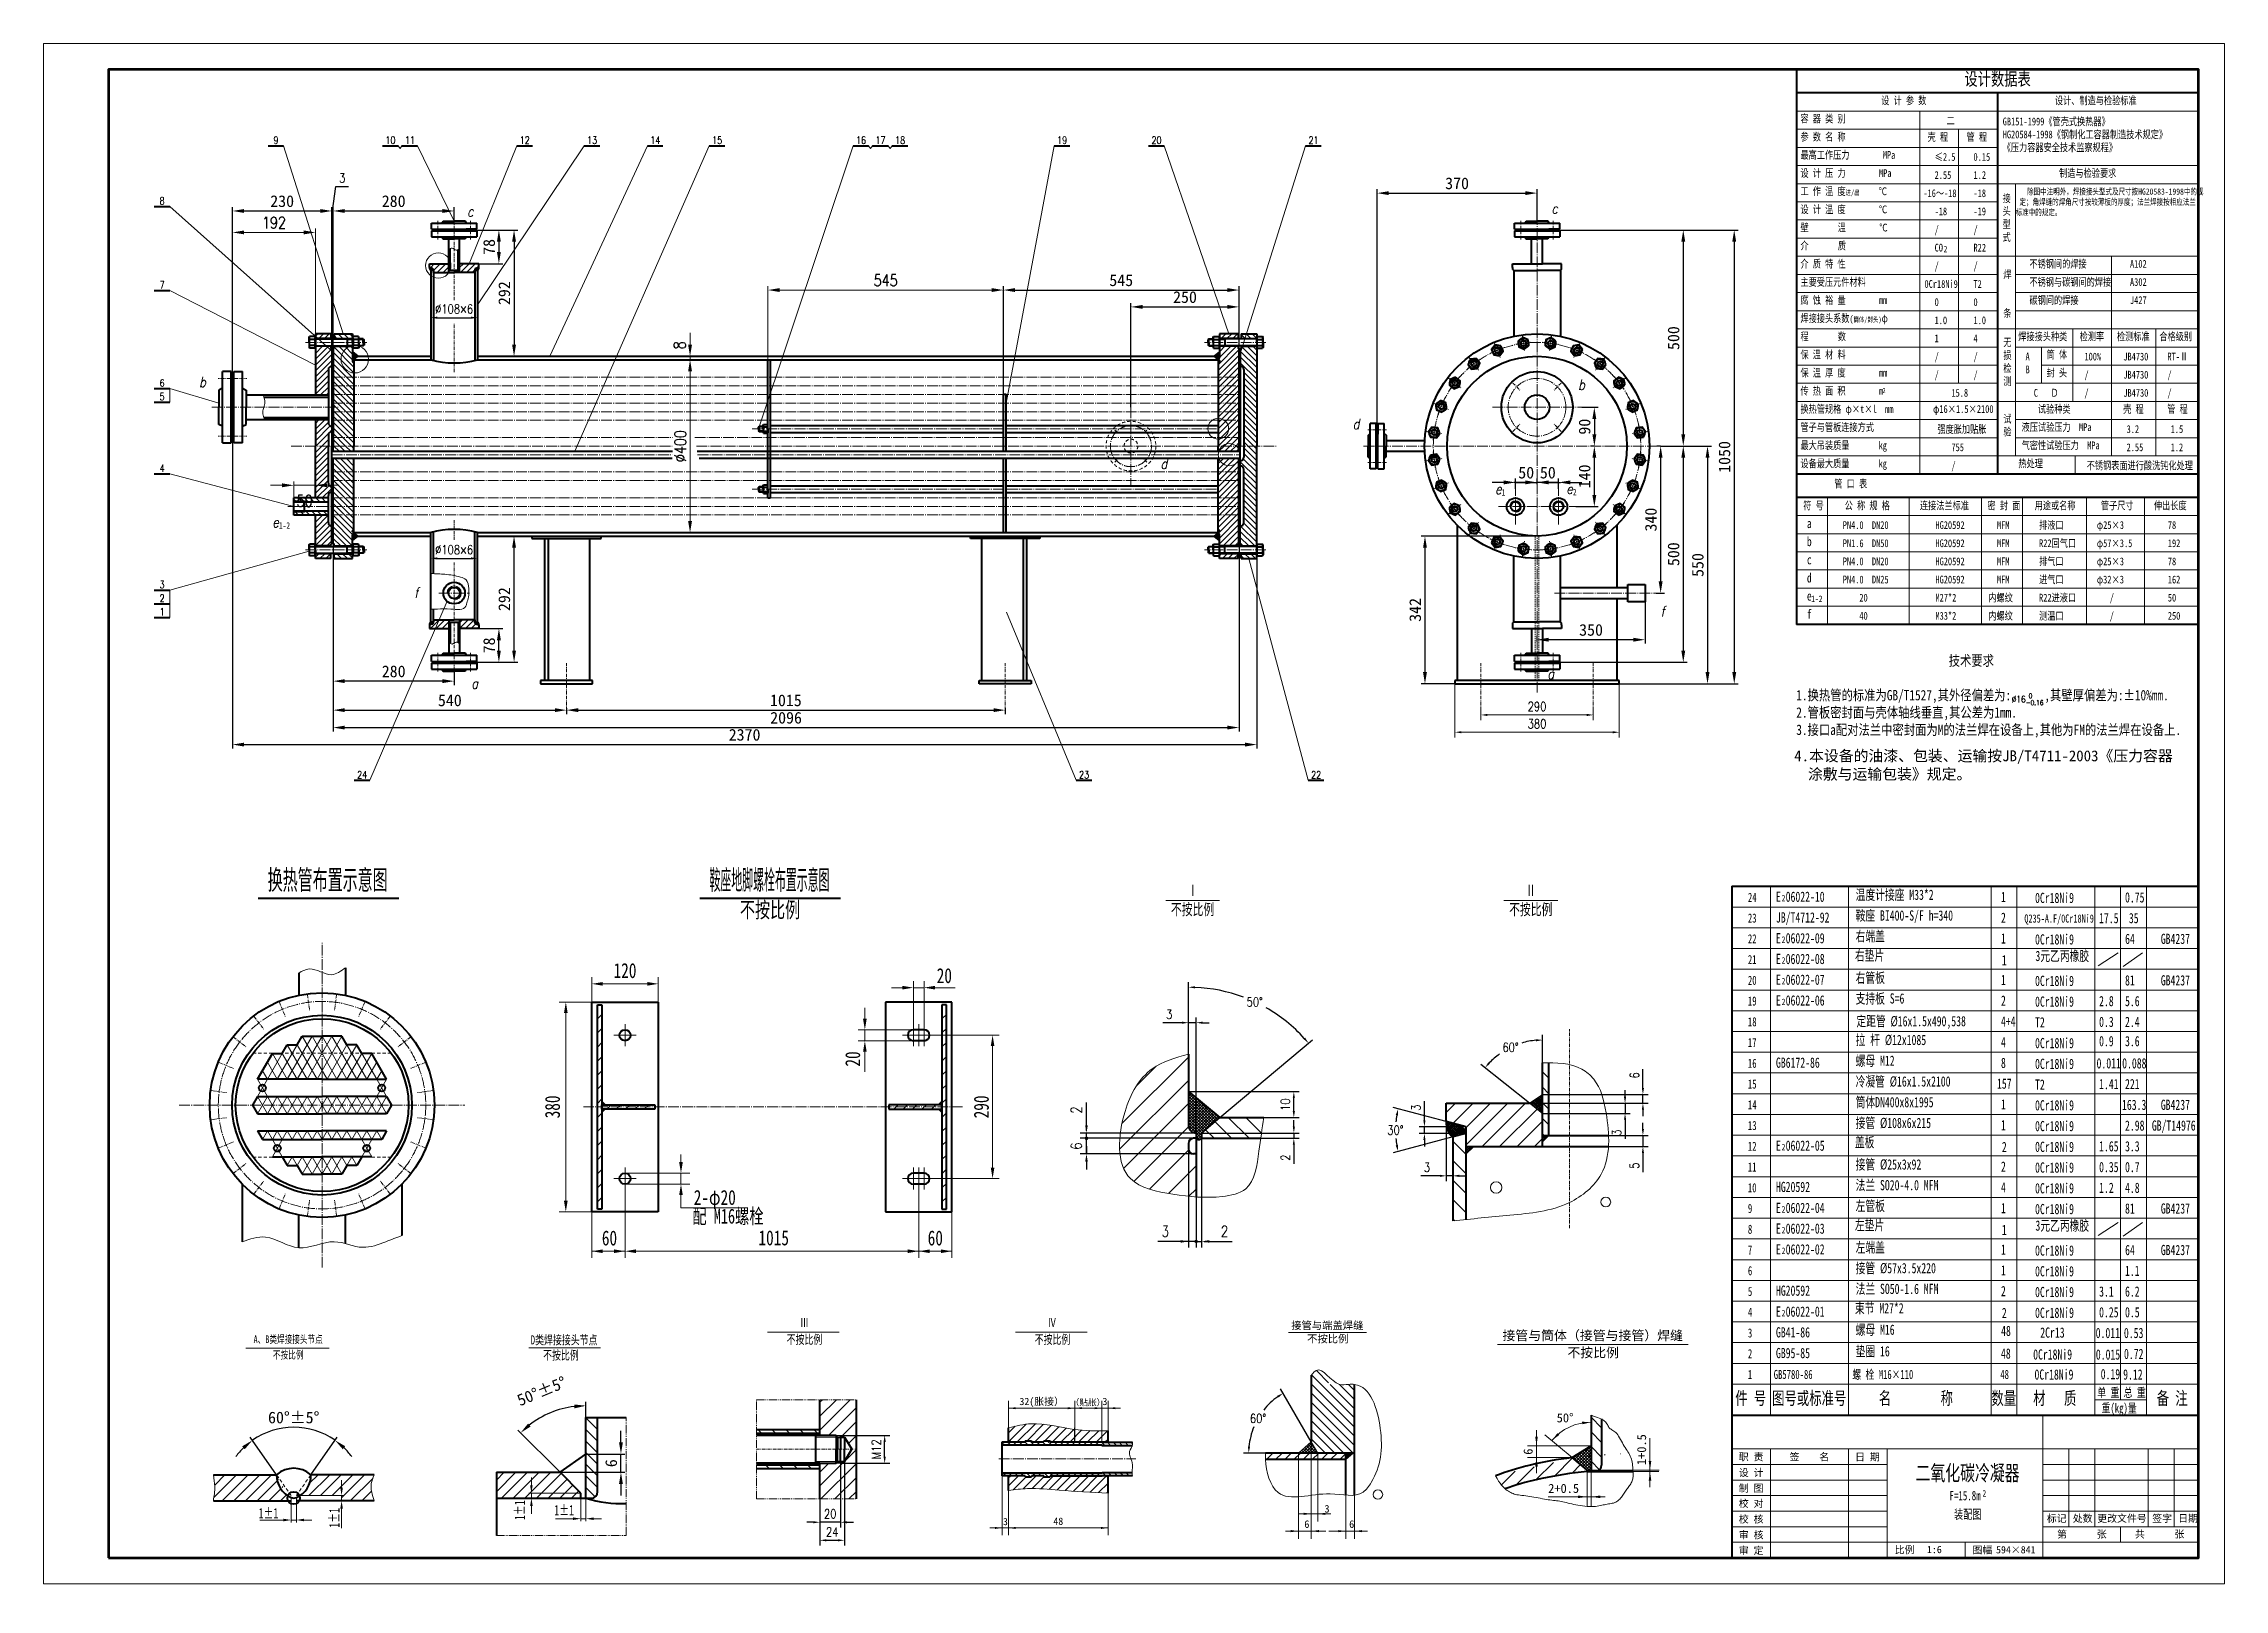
# Model space of a CAD drawing. Extents: x 371 to 17039, y -3325 to 252.
# Drawn here: x 11993 to 17039, y -3325 to 252 of the extents above; entities outside this region: 12.
import ezdxf
from ezdxf.enums import TextEntityAlignment as Align

# ---------------------------------------------------------------- set-up
doc = ezdxf.new("R2010")
doc.units = 0
doc.header["$LTSCALE"] = 10
doc.header["$PDMODE"] = 1
for name, pattern in [('JXX-L', [2.95, 1.9, -0.25, 0.15, -0.25, 0.15, -0.25]), ('XX-L', [1.25, 0.75, -0.5]), ('XX-S', [0.5, 0.3, -0.2]), ('ZXX-L', [3.28, 2.5, -0.3, 0.18, -0.3]), ('ZXX-S', [1.27, 0.75, -0.2, 0.12, -0.2])]:
    doc.linetypes.add(name, pattern=pattern)
doc.layers.get('Defpoints').update_dxf_attribs({"linetype": 'CONTINUOUS'})
for name, color, linetype in [('1', 7, 'CONTINUOUS'), ('5剖面线层', 2, 'CONTINUOUS'), ('7标注层', 4, 'CONTINUOUS'), ('EbLayer10', 7, 'CONTINUOUS')]:
    doc.layers.add(name, color=color, linetype=linetype)
for name, color, linetype, lineweight in [('A 粗实线', 1, 'CONTINUOUS', 40), ('B 细实线', 7, 'CONTINUOUS', 18), ('C 文 字', 2, 'CONTINUOUS', 20), ('D 短中心线', 3, 'ZXX-S', 18), ('E 长中心线', 3, 'ZXX-L', 18), ('F 短虚线', 6, 'XX-S', 20), ('G 长虚线', 6, 'XX-L', 20), ('I 长双点线', 3, 'JXX-L', 18), ('J 标注尺寸', 2, 'CONTINUOUS', 18)]:
    doc.layers.add(name, color=color, linetype=linetype, lineweight=lineweight)
doc.styles.add('EB_TXT_STYLE5', font='SIMFANG.TTF', dxfattribs={"width": 0.7, "height": 7.36512})
doc.styles.add('HZTXT', font='SIMFANG.TTF', dxfattribs={"width": 0.75})
doc.styles.add('ITALICT', font='ITALICT.shx', dxfattribs={"width": 0.7})
doc.styles.add('PC_TEXTSTYLE', font='romans.shx', dxfattribs={"width": 0.8, "bigfont": 'hzfs.shx'})
doc.styles.add('ROMANC', font='romanc', dxfattribs={"width": 0.7, "height": 6})
doc.styles.get("Standard").update_dxf_attribs({"font": 'SIMFANG.TTF'})
doc.styles.add('style2', font='SIMFANG.TTF', dxfattribs={"width": 0.7})
doc.styles.add('TH_GBDIM', font='romans.shx', dxfattribs={"width": 0.8, "bigfont": 'gbcbig.shx'})
doc.styles.add('标题中文', font='SIMFANG.TTF', dxfattribs={"width": 0.7})
doc.dimstyles.new('TH_GBDIM', dxfattribs={"dimscale": 6, "dimtxt": 3.5, "dimasz": 2.5, "dimexe": 2, "dimexo": 0, "dimgap": 1.5, "dimtad": 1, "dimdec": 1, "dimzin": 0, "dimdsep": 46, "dimtxsty": 'TH_GBDIM', "dimcen": 2.5, "dimclrd": 130, "dimclre": 130, "dimclrt": 3, "dimadec": 0, "dimazin": 0, "dimtfac": 0.714286, "dimtdec": 1, "dimtmove": 0, "dimatfit": 3, "dimfxl": 0, "dimtolj": 1, "dimtzin": 0, "dimlwd": -1, "dimlwe": -1, "dimarcsym": 0})
doc.dimstyles.new('通用标注4.0', dxfattribs={"dimscale": 9, "dimtxt": 3, "dimasz": 3, "dimexe": 1, "dimexo": 0, "dimgap": 1, "dimtad": 1, "dimdec": 0, "dimzin": 0, "dimdsep": 46, "dimtxsty": 'Standard', "dimcen": 0, "dimadec": 0, "dimazin": 0, "dimtfac": 0.375, "dimtdec": 0, "dimtmove": 2, "dimatfit": 3, "dimfxl": 0, "dimtzin": 0, "dimarcsym": 0})
pattern_1 = [(45, (8178.803, -489.9), (-6.735192, 6.735192), [])]
pattern_2 = [(135, (8178.803, -489.9), (-6.735192, -6.735192), [])]
pattern_3 = [(45, (8178.8026, -489.90014), (-0.56126601, 0.56126601), []), (135, (8178.8026, -489.90014), (-0.56126601, -0.56126601), [])]
pattern_4 = [(315, (8178.8026, -868.43395), (-0.56126601, -0.56126601), []), (225, (8178.8026, -868.43395), (-0.56126601, 0.56126601), [])]

msp = doc.modelspace()

# ---------------------------------------------------------------- texts
at = {"layer": '7标注层', "color": 3, "attachment_point": 5, "style": 'TH_GBDIM'}
for s, insert, char_height in [('\\A1;3{}{}', (12684.11, -58.49), 21), ('\\A1;3{}{}', (14588.7, -2496.08), 25.2), ('\\A1;2{}{}', (14725.74, -2496.08), 25.2)]:
    msp.add_mtext(s, dxfattribs=dict(at, insert=insert, char_height=char_height))
at = {"layer": '7标注层', "color": 3, "char_height": 25.2, "attachment_point": 5, "rotation": 90, "style": 'TH_GBDIM'}
for s, insert in [('\\A1;2{}{}', (14382.84, -2215.39)), ('\\A1;6{}{}', (14382.84, -2298.91))]:
    msp.add_mtext(s, dxfattribs=dict(at, insert=insert))
at = {"layer": 'C 文 字'}
for s, height, style, width, p in [('9', 16.94, 'ROMANC', 0.8, (12530.99, 28.74)), ('10', 16.936, 'ROMANC', 0.8, (12795.69, 28.74)), ('11', 16.936, 'ROMANC', 0.8, (12840.92, 28.74)), ('12', 16.936, 'ROMANC', 0.8, (13106.48, 28.74)), ('13', 16.936, 'ROMANC', 0.8, (13262.36, 28.74)), ('14', 16.936, 'ROMANC', 0.8, (13408.62, 28.74)), ('15', 16.936, 'ROMANC', 0.8, (13551.9, 28.74)), ('16', 16.936, 'ROMANC', 0.8, (13884.61, 28.74)), ('17', 16.936, 'ROMANC', 0.8, (13929.83, 28.74)), ('18', 16.936, 'ROMANC', 0.8, (13975.06, 28.74)), ('19', 16.936, 'ROMANC', 0.8, (14349.87, 28.74)), ('20', 16.936, 'ROMANC', 0.8, (14568.39, 28.74)), ('21', 16.936, 'ROMANC', 0.8, (14931.64, 28.74)), ('8', 16.94, 'ROMANC', 0.8, (12267.52, -111.85)), ('7', 16.94, 'ROMANC', 0.8, (12267.52, -306.12)), ('6', 16.94, 'ROMANC', 0.8, (12267.52, -533.06)), ('5', 16.94, 'ROMANC', 0.8, (12267.52, -564.66)), ('4', 16.94, 'ROMANC', 0.8, (12267.52, -730.47)), ('3', 16.94, 'ROMANC', 0.8, (12267.52, -999.59)), ('2', 16.94, 'ROMANC', 0.8, (12267.52, -1031.2)), ('1', 16.94, 'ROMANC', 0.8, (12267.52, -1062.8)), ('24', 16.936, 'ROMANC', 0.8, (12730.48, -1439.54)), ('23', 16.936, 'ROMANC', 0.8, (14400.73, -1439.54)), ('22', 16.936, 'ROMANC', 0.8, (14937.87, -1439.54)), ('不按比例', 36.485, 'HZTXT', 0.7, (13674.14, -1751.33)), ('2-φ20', 34.56, 'HZTXT', 0.75, (13546.21, -2422.36)), ('1015', 34.56, 'HZTXT', 0.75, (13682.57, -2511.47))]:
    msp.add_text(s, height=height, dxfattribs=dict(at, style=style, width=width)).set_placement(p, align=Align.MIDDLE)
for s, height, style, width, p in [('c', 24, 'ITALICT', 0.8, (12973.11, -147.87)), ('c', 24, 'ITALICT', 0.8, (15482.1, -141.09)), ('b', 24, 'ITALICT', 0.8, (12353.25, -542.56)), ('b', 24, 'ITALICT', 0.8, (15544.13, -549.07)), ('d', 24, 'ITALICT', 0.8, (15022.21, -640.06)), ('d', 24, 'ITALICT', 0.8, (14577.61, -731.88)), ('e', 24, 'ITALICT', 0.8, (15351.78, -790.49)), ('e', 24, 'ITALICT', 0.8, (15516.51, -789.86)), ('e', 24, 'ITALICT', 0.8, (12522.54, -867.08)), ('f', 24, 'ITALICT', 0.8, (12850.99, -1030.13)), ('f', 24, 'ITALICT', 0.8, (15735.06, -1073.25)), ('a', 24, 'ITALICT', 0.8, (15472.66, -1218.04)), ('a', 24, 'ITALICT', 0.8, (12982.87, -1240.49)), ('Ⅰ', 26.25, 'style2', 0.7, (14639.56, -1719.95)), ('Ⅱ', 26.25, 'style2', 0.7, (15422.07, -1719.95)), ('不按比例', 26.25, 'style2', 0.7, (14601.64, -1764.17)), ('不按比例', 26.25, 'style2', 0.7, (15384.15, -1764.17)), (' Ⅲ ', 21, 'style2', 0.7, (13733.4, -2717.6)), (' Ⅳ', 21, 'style2', 0.7, (14305.95, -2717.6)), ('A、B类焊接接头节点', 18, '标题中文', 0.7, (12479.1, -2754.81)), ('不按比例', 18, '标题中文', 0.7, (12523.85, -2790.91)), ('D', 21, 'style2', 0.7, (13120.48, -2757.77)), ('类焊接接头节点', 21, 'style2', 0.7, (13130.65, -2757.77)), ('不按比例', 21, 'style2', 0.7, (13149.18, -2793.15)), ('不按比例', 21, 'style2', 0.7, (13712.53, -2756.73)), ('不按比例', 21, 'style2', 0.7, (14286.47, -2756.73)), ('1±1', 24, 'style2', 0.7, (13174.72, -3153.36)), ('1±1', 24, 'style2', 0.7, (12490.65, -3160.49))]:
    msp.add_text(s, height=height, dxfattribs=dict(at, style=style, width=width)).set_placement(p)
for s, height, p in [('4.本设备的油漆、包装、运输按JB/T4711-2003《压力容器 ', 25.2, (16043.92, -1408.4)), ('涂敷与运输包装》规定。', 25.2, (16075.65, -1450.67)), ('接管与端盖焊缝', 17.5, (14879.96, -2722.76)), ('接管与筒体（接管与接管）焊缝', 21.875, (15368.8, -2747.95)), ('不按比例', 17.5, (14916.79, -2753.64)), ('不按比例', 21.875, (15519.1, -2787.63))]:
    msp.add_text(s, height=height, dxfattribs=at).set_placement(p)
at = {"layer": 'C 文 字', "style": 'HZTXT'}
for s, height, width, p, p2 in [('换热管布置示意图', 45.706, 0.548873, (12511.74, -1705.49), (12789.46, -1705.49)), ('鞍座地脚螺栓布置示意图', 45.7058, 0.39918, (13533.89, -1705.49), (13811.6, -1705.49))]:
    msp.add_text(s, height=height, dxfattribs=dict(at, width=width)).set_placement(p, p2, align=Align.FIT)
at = {"layer": 'C 文 字', "style": 'HZTXT', "width": 0.75}
for s, p in [('120', (13338.51, -1892.69)), ('20', (14077.4, -1904.37)), ('60', (13302.55, -2511.47)), ('60', (14056.5, -2511.47))]:
    msp.add_text(s, height=34.56, dxfattribs=at).set_placement(p, align=Align.MIDDLE_CENTER)
msp.add_text('20', height=34.56, rotation=90, dxfattribs=at).set_placement((13865.34, -2097.27), align=Align.MIDDLE_CENTER)
for s, p in [('380', (13170.83, -2208.17)), ('290', (14163.12, -2208.17))]:
    msp.add_text(s, height=34.56, rotation=90, dxfattribs=at).set_placement(p, align=Align.MIDDLE)
at = {"layer": 'C 文 字', "style": 'HZTXT', "width": 0.7}
msp.add_text('配 M16螺栓', height=34.56, dxfattribs=at).set_placement((13494.36, -2460.93), align=Align.MIDDLE_LEFT)
at = {"layer": 'C 文 字'}
for s, height, p in [('32(胀接）', 16.8, (14302.7, -2898.23)), ('（贴胀）', 14.28, (14409.75, -2899.17)), ('3', 16.8, (14449.03, -2898.19)), ('2+0.5', 21, (15510.38, -3101.46)), ('3', 16.8, (14218.7, -3176.02)), ('48', 16.8, (14341.1, -3175.31)), ('6', 17.5, (14916.19, -3182.35)), ('3', 17.5, (14962.76, -3146.89)), ('6', 17.5, (15020.01, -3182.35))]:
    msp.add_text(s, height=height, dxfattribs=at).set_placement(p, align=Align.CENTER)
msp.add_text('50%%d', height=21, dxfattribs=at).set_placement((15513.83, -2927.41), align=Align.MIDDLE)
for s, p in [('1+0.5', (15701.17, -3001.24)), ('6', (15438.6, -3005.93))]:
    msp.add_text(s, height=21, rotation=90, dxfattribs=at).set_placement(p, align=Align.CENTER)
at = {"layer": 'C 文 字', "style": '标题中文', "oblique": 0.5}
msp.add_text('职 责', height=16.8, rotation=0.09587, dxfattribs=at).set_placement((15944.16, -3018.07), align=Align.MIDDLE_CENTER)
for s, p in [('签    名', (16078.89, -3017.44)), ('日 期', (16213.23, -3017.79)), ('设 计', (15944.16, -3054.07)), ('校 对', (15944.16, -3125.43)), ('制 图', (15944.16, -3090.07)), ('校 核', (15944.16, -3161.43)), ('标记', (16651.21, -3159.83)), ('处数', (16711.21, -3159.83)), ('更改文件号', (16802.18, -3159.83)), ('签字', (16895.09, -3159.83)), ('日期', (16955.09, -3159.83)), ('审 核', (15944.16, -3198.07)), ('审 定', (15944.16, -3234.07)), ('比例', (16299.22, -3232.52)), ('1:6', (16368.11, -3232.52)), ('图幅', (16479.22, -3233.06)), ('594×841', (16556.56, -3233.06)), ('第      张', (16709.43, -3196.41)), ('共      张', (16889.43, -3196.41))]:
    msp.add_text(s, height=16.8, rotation=0.09587, dxfattribs=at).set_placement(p, align=Align.MIDDLE)
at = {"layer": 'C 文 字', "style": 'style2', "width": 0.7}
for p in [(13106.91, -3164.21), (12677.88, -3182.04)]:
    msp.add_text('1±1', height=24, rotation=90, dxfattribs=at).set_placement(p)
at = {"layer": 'C 文 字', "attachment_point": 1}
for s, insert, char_height, width, style in [('设计数据表', (16437.75, 185.46), 30, 465, 'HZTXT'), ('设 计 参 数', (16245.2, 129.66), 18, 288, 'HZTXT'), ('设计、制造与检验标准', (16647.15, 129.66), 18, 288, 'HZTXT'), ('容 器 类 别', (16058.3, 87.66), 18, 288, 'HZTXT'), ('二', (16396.2, 83.13), 18, 288, 'HZTXT'), ('GB151-1999《管壳式换热器》\\PHG20584-1998《钢制化工容器制造技术规定》\\P《压力容器安全技术监察规程》', (16526.34, 81.07), 18, 465, 'HZTXT'), ('参 数 名 称', (16058.3, 45.66), 18, 288, 'HZTXT'), ('最高工作压力        MPa', (16058.3, 3.66), 18, 288, 'HZTXT'), ('壳 程', (16352.61, 45.18), 18, 288, 'HZTXT'), ('≤2.5', (16368.75, -0.87), 18, 288, 'HZTXT'), ('管 程', (16442.61, 45.18), 18, 288, 'HZTXT'), ('设 计 压 力        MPa', (16058.3, -38.34), 18, 288, 'HZTXT'), ('2.55', (16368.75, -42.87), 18, 288, 'HZTXT'), ('0.15', (16458.75, -0.87), 18, 288, 'HZTXT'), ('1.2', (16458.75, -42.87), 18, 288, 'HZTXT'), (' 制造与检验要求', (16647.15, -38.34), 18, 288, 'HZTXT'), ('工 作 温 度{\\H0.6667x;进/出      }℃', (16058.3, -80.34), 18, 288, 'HZTXT'), ('-16～-18', (16342.73, -84.87), 18, 288, 'HZTXT'), ('-18', (16458.75, -84.87), 18, 288, 'HZTXT'), ('接\\P头\\P型\\P式', (16526.03, -96.64), 18, 288, 'HZTXT'), ('   除图中注明外，焊接接头型式及尺寸按HG20583-1998中的规\\P 定；角焊缝的焊角尺寸按较薄板的厚度；法兰焊接按相应法兰标准中的规定。', (16556.24, -82.87), 14.4, 423, 'HZTXT'), ('设 计 温 度        ℃', (16058.3, -122.34), 18, 288, 'HZTXT'), ('-18', (16368.75, -126.87), 18, 288, 'HZTXT'), ('-19', (16458.75, -126.87), 18, 288, 'HZTXT'), ('壁       温        ℃', (16058.3, -164.34), 18, 288, 'HZTXT'), ('/', (16368.75, -168.87), 18, 288, 'HZTXT'), ('/', (16458.75, -168.87), 18, 288, 'HZTXT'), ('介       质', (16058.3, -206.34), 18, 288, 'HZTXT'), ('介 质 特 性', (16058.3, -248.34), 18, 288, 'HZTXT'), ('/', (16368.75, -252.87), 18, 288, 'HZTXT'), ('CO', (16368.75, -210.87), 18, 288, 'HZTXT'), ('/', (16458.75, -252.87), 18, 288, 'HZTXT'), ('R22', (16458.75, -210.87), 18, 288, 'HZTXT'), ('不锈钢间的焊接', (16588.24, -248.34), 18, 288, 'HZTXT'), ('A102', (16820.82, -248.34), 18, 288, 'HZTXT'), ('主要受压元件材料', (16058.3, -290.34), 18, 288, 'HZTXT'), ('0Cr18Ni9', (16345.33, -294.87), 18, 288, 'HZTXT'), ('T2', (16458.75, -294.87), 18, 288, 'HZTXT'), ('焊\\P\\P\\P条', (16527.75, -272.64), 18, 288, 'HZTXT'), ('不锈钢与碳钢间的焊接', (16588.24, -290.34), 18, 288, 'HZTXT'), ('A302', (16820.82, -290.34), 18, 288, 'HZTXT'), ('腐 蚀 裕 量        mm', (16058.3, -332.34), 18, 288, 'HZTXT'), ('0', (16368.75, -336.87), 18, 288, 'HZTXT'), ('0', (16458.75, -336.87), 18, 288, 'HZTXT'), ('碳钢间的焊接', (16588.24, -332.34), 18, 288, 'HZTXT'), ('J427', (16820.82, -332.34), 18, 288, 'HZTXT'), ('焊接接头系数{\\H0.8333x;(\\H0.8x;筒体/封头)}φ{\\H0.8333x;        } ', (16058.3, -374.34), 18, 288, 'HZTXT'), ('1.0', (16368.75, -378.87), 18, 288, 'HZTXT'), ('1.0', (16458.75, -378.87), 18, 288, 'HZTXT'), ('程       数 ', (16058.3, -416.34), 18, 288, 'HZTXT'), ('1', (16368.75, -420.87), 18, 288, 'HZTXT'), ('4', (16458.75, -420.87), 18, 288, 'HZTXT'), ('无\\P损\\P检\\P测', (16527.75, -429.93), 18, 288, 'HZTXT'), ('焊接接头种类', (16562.25, -416.34), 18, 288, 'HZTXT'), ('检测率', (16704.39, -416.34), 18, 288, 'HZTXT'), ('检测标准', (16790.58, -416.34), 18, 288, 'HZTXT'), ('合格级别', (16888.87, -416.34), 18, 288, 'HZTXT'), ('保 温 材 料', (16058.3, -458.34), 18, 288, 'HZTXT'), ('保 温 厚 度        mm', (16058.3, -500.34), 18, 288, 'HZTXT'), ('/', (16368.75, -462.87), 18, 288, 'HZTXT'), ('/', (16368.75, -504.87), 18, 288, 'HZTXT'), ('/', (16458.75, -462.87), 18, 288, 'HZTXT'), ('/', (16458.75, -504.87), 18, 288, 'HZTXT'), ('A\\PB', (16579.16, -462.65), 18, 288, 'HZTXT'), ('筒 体', (16627.85, -458.34), 18, 288, 'HZTXT'), ('封 头', (16627.85, -500.34), 18, 288, 'HZTXT'), ('/', (16715.44, -504.87), 18, 288, 'HZTXT'), ('100%', (16715.44, -462.87), 18, 288, 'HZTXT'), ('JB4730', (16805.44, -462.87), 18, 288, 'HZTXT'), ('/', (16907.44, -504.87), 18, 288, 'HZTXT'), ('RT-Ⅱ', (16907.44, -462.87), 18, 288, 'HZTXT'), ('传 热 面 积        m ', (16058.3, -542.34), 18, 288, 'HZTXT'), ('2', (16248.14, -544.44), 12, 288, 'HZTXT'), ('15.8', (16407.7, -546.87), 18, 288, 'HZTXT'), ('C   Ｄ', (16598.22, -546.87), 18, 288, 'HZTXT'), ('/', (16715.44, -546.87), 18, 288, 'HZTXT'), ('JB4730', (16805.44, -504.87), 18, 288, 'HZTXT'), ('JB4730', (16805.44, -546.87), 18, 288, 'HZTXT'), ('/', (16907.44, -546.87), 18, 288, 'HZTXT'), ('换热管规格 φ×t×l  mm', (16058.3, -584.34), 18, 288, 'HZTXT'), (' φ16×1.5×2100', (16355.4, -584.34), 18, 288, 'HZTXT'), ('试\\P验', (16527.75, -607.03), 18, 288, 'HZTXT'), ('试验种类', (16607.78, -584.34), 18, 288, 'HZTXT'), ('壳 程 ', (16805.03, -584.34), 18, 288, 'HZTXT'), ('管 程 ', (16906.8, -584.34), 18, 288, 'HZTXT'), ('管子与管板连接方式', (16058.3, -626.34), 18, 288, 'HZTXT'), ('强度胀加贴胀', (16375.17, -630.87), 18, 288, 'HZTXT'), ('液压试验压力  MPa', (16570.09, -626.34), 18, 288, 'HZTXT'), ('3.2', (16812.98, -630.87), 18, 288, 'HZTXT'), ('1.5', (16914.98, -630.87), 18, 288, 'HZTXT'), ('最大吊装质量       kg', (16058.3, -668.34), 18, 288, 'HZTXT'), ('755', (16407.7, -672.87), 18, 288, 'HZTXT'), ('气密性试验压力  MPa', (16570.09, -668.34), 18, 288, 'HZTXT'), ('2.55', (16812.98, -672.87), 18, 288, 'HZTXT'), ('1.2', (16914.98, -672.87), 18, 288, 'HZTXT'), ('设备最大质量       kg', (16058.3, -710.34), 18, 288, 'HZTXT'), ('管 口 表', (16136.71, -757.22), 18, 288, 'HZTXT'), ('/', (16407.7, -714.87), 18, 288, 'HZTXT'), ('热处理', (16562.53, -710.34), 18, 288, 'HZTXT'), ('不锈钢表面进行酸洗钝化处理', (16720.68, -714.87), 18, 288, 'HZTXT'), (' 符 号', (16055.09, -807.58), 18, 288, 'HZTXT'), ('公 称 规 格', (16160.7, -807.58), 18, 288, 'HZTXT'), ('连接法兰标准', (16334.7, -807.58), 18, 288, 'HZTXT'), ('密 封 面', (16491.1, -807.58), 18, 288, 'HZTXT'), ('用途或名称', (16600.31, -807.58), 18, 288, 'HZTXT'), ('管子尺寸', (16753.51, -807.58), 18, 288, 'HZTXT'), ('伸出长度', (16876.3, -807.58), 18, 288, 'HZTXT'), ('a', (16073.3, -847.04), 21.6, 345.6, 'HZTXT'), ('PN4.0  DN20', (16156.21, -852.84), 18, 288, 'HZTXT'), ('HG20592', (16370.66, -852.84), 18, 288, 'HZTXT'), ('MFM', (16513.09, -852.84), 18, 288, 'HZTXT'), ('排液口', (16610.5, -852.84), 18, 288, 'HZTXT'), ('φ25×3', (16744.04, -852.84), 18, 288, 'HZTXT'), ('78', (16908.39, -852.84), 18, 288, 'HZTXT'), ('b', (16073.3, -889.04), 21.6, 345.6, 'HZTXT'), ('PN1.6  DN50', (16156.21, -894.84), 18, 288, 'HZTXT'), ('HG20592', (16370.66, -894.84), 18, 288, 'HZTXT'), ('MFM', (16513.09, -894.84), 18, 288, 'HZTXT'), ('R22回气口', (16610.5, -894.84), 18, 288, 'HZTXT'), ('φ57×3.5', (16744.04, -894.84), 18, 288, 'HZTXT'), ('192', (16908.39, -894.84), 18, 288, 'HZTXT'), ('c', (16073.3, -931.04), 21.6, 345.6, 'HZTXT'), ('PN4.0  DN20', (16156.21, -936.84), 18, 288, 'HZTXT'), ('HG20592', (16370.66, -936.84), 18, 288, 'HZTXT'), ('MFM', (16513.09, -936.84), 18, 288, 'HZTXT'), ('排气口', (16610.5, -936.84), 18, 288, 'HZTXT'), ('φ25×3', (16744.04, -936.84), 18, 288, 'HZTXT'), ('78', (16908.39, -936.84), 18, 288, 'HZTXT'), ('d ', (16073.3, -973.04), 21.6, 345.6, 'HZTXT'), ('PN4.0  DN25', (16156.21, -978.84), 18, 288, 'HZTXT'), ('HG20592', (16370.66, -978.84), 18, 288, 'HZTXT'), ('MFM', (16513.09, -978.84), 18, 288, 'HZTXT'), ('进气口', (16610.5, -978.84), 18, 288, 'HZTXT'), ('φ32×3', (16744.04, -978.84), 18, 288, 'HZTXT'), ('162', (16908.39, -978.84), 18, 288, 'HZTXT'), ('e', (16073.3, -1015.04), 21.6, 345.6, 'HZTXT'), ('f', (16073.3, -1057.04), 21.6, 345.6, 'HZTXT'), ('20', (16194.67, -1020.84), 18, 288, 'HZTXT'), ('M27*2', (16370.66, -1020.84), 18, 288, 'HZTXT'), ('内螺纹', (16493.07, -1020.84), 18, 288, 'HZTXT'), ('R22进液口', (16610.5, -1020.84), 18, 288, 'HZTXT'), ('/', (16773.96, -1020.84), 18, 288, 'HZTXT'), ('50', (16908.39, -1020.84), 18, 288, 'HZTXT'), ('40', (16194.67, -1062.84), 18, 288, 'HZTXT'), ('M33*2', (16370.66, -1062.84), 18, 288, 'HZTXT'), ('内螺纹', (16493.07, -1062.84), 18, 288, 'HZTXT'), ('测温口', (16610.5, -1062.84), 18, 288, 'HZTXT'), ('/', (16773.96, -1062.84), 18, 288, 'HZTXT'), ('250', (16908.39, -1062.84), 18, 288, 'HZTXT'), ('{\\f仿宋_GB2312|b0|i0|c134|p49;                           技术要求\\P\\P1.换热管的标准为GB/T1527,其外径偏差为:\\H0.7x;        \\H1.429x;,其壁厚偏差为:±10%mm.\\P2.管板密封面与壳体轴线垂直,其公差为1mm.\\P3.接口a配对法兰中密封面为M的法兰焊在设备上,其他为FM的法兰焊在设备上.}', (16048.67, -1163.39), 24, 4859.5, 'PC_TEXTSTYLE')]:
    msp.add_mtext(s, dxfattribs=dict(at, insert=insert, char_height=char_height, width=width, style=style))
at = {"layer": 'C 文 字', "color": 2}
for s, insert, char_height, attachment_point, style in [('\\A1;%%c16{}{\\H0.7143x;\\S 0^ -0.16;}', (16583.95, -1264.8), 15.75, 5, 'TH_GBDIM'), ('E 06022-10', (16001.61, -1709.96), 23.65, 1, 'EB_TXT_STYLE5'), ('温度计接座 M33*2', (16186, -1705.41), 23.6496, 1, 'EB_TXT_STYLE5'), ('1', (16522.29, -1710.52), 23.65, 1, 'EB_TXT_STYLE5'), ('0Cr18Ni9', (16601.14, -1712.67), 23.65, 1, 'EB_TXT_STYLE5'), ('0.75', (16809.33, -1711.47), 23.65, 1, 'EB_TXT_STYLE5'), ('JB/T4712-92', (16001.61, -1757.96), 23.6496, 1, 'EB_TXT_STYLE5'), ('鞍座 BI400-S/F h=340', (16186, -1753.41), 23.6496, 1, 'EB_TXT_STYLE5'), ('2', (16522.29, -1758.52), 23.65, 1, 'EB_TXT_STYLE5'), ('Q235-A.F/0Cr18Ni9', (16576.46, -1762.77), 18.9197, 1, 'EB_TXT_STYLE5'), ('17.5', (16749.33, -1759.47), 23.65, 1, 'EB_TXT_STYLE5'), ('35', (16818.24, -1759.47), 23.65, 1, 'EB_TXT_STYLE5'), ('E 06022-09', (16001.61, -1805.96), 23.65, 1, 'EB_TXT_STYLE5'), ('右端盖', (16186, -1801.41), 23.65, 1, 'EB_TXT_STYLE5'), ('1', (16522.29, -1806.52), 23.65, 1, 'EB_TXT_STYLE5'), ('0Cr18Ni9', (16601.14, -1808.67), 23.65, 1, 'EB_TXT_STYLE5'), ('64', (16809.46, -1807.47), 23.65, 1, 'EB_TXT_STYLE5'), ('GB4237', (16892.1, -1807.47), 23.65, 1, 'EB_TXT_STYLE5'), ('E 06022-08', (16001.61, -1853.96), 23.65, 1, 'EB_TXT_STYLE5'), ('右垫片', (16184.38, -1846.16), 23.65, 1, 'EB_TXT_STYLE5'), ('1', (16524.28, -1857.06), 23.65, 1, 'EB_TXT_STYLE5'), ('3元乙丙橡胶', (16602.06, -1847.03), 23.65, 1, 'EB_TXT_STYLE5'), ('E 06022-07', (16001.61, -1901.96), 23.65, 1, 'EB_TXT_STYLE5'), ('右管板', (16186, -1897.41), 23.65, 1, 'EB_TXT_STYLE5'), ('1', (16522.29, -1902.52), 23.65, 1, 'EB_TXT_STYLE5'), ('0Cr18Ni9', (16601.14, -1904.67), 23.65, 1, 'EB_TXT_STYLE5'), ('81', (16809.33, -1903.47), 23.65, 1, 'EB_TXT_STYLE5'), ('GB4237', (16892.1, -1903.47), 23.65, 1, 'EB_TXT_STYLE5'), ('E 06022-06', (16001.61, -1949.96), 23.65, 1, 'EB_TXT_STYLE5'), ('支持板 S=6', (16186, -1945.41), 23.65, 1, 'EB_TXT_STYLE5'), ('2', (16522.29, -1950.52), 23.65, 1, 'EB_TXT_STYLE5'), ('0Cr18Ni9', (16601.14, -1952.67), 23.65, 1, 'EB_TXT_STYLE5'), ('2.8', (16749.33, -1951.47), 23.65, 1, 'EB_TXT_STYLE5'), ('5.6', (16809.33, -1951.47), 23.65, 1, 'EB_TXT_STYLE5'), ('{\\f宋体|b0|i0|c134|p2;定距管 %%C16x1.5x490,538}', (16187.77, -1997.96), 23.6496, 1, 'EB_TXT_STYLE5'), ('4+4', (16522.29, -1998.52), 23.65, 1, 'EB_TXT_STYLE5'), ('T2', (16601.14, -2000.67), 23.65, 1, 'EB_TXT_STYLE5'), ('0.3', (16749.33, -1999.47), 23.65, 1, 'EB_TXT_STYLE5'), ('2.4', (16809.33, -1999.47), 23.65, 1, 'EB_TXT_STYLE5'), ('{\\f宋体|b0|i0|c134|p2;拉 杆 %%C12x1085}', (16186, -2041.41), 23.6496, 1, 'EB_TXT_STYLE5'), ('4', (16522.29, -2046.52), 23.65, 1, 'EB_TXT_STYLE5'), ('0Cr18Ni9', (16601.14, -2048.67), 23.65, 1, 'EB_TXT_STYLE5'), ('0.9', (16749.33, -2044.13), 23.65, 1, 'EB_TXT_STYLE5'), ('3.6', (16809.33, -2044.13), 23.65, 1, 'EB_TXT_STYLE5'), ('GB6172-86', (16001.61, -2093.96), 23.65, 1, 'EB_TXT_STYLE5'), ('螺母 M12', (16186, -2089.41), 23.65, 1, 'EB_TXT_STYLE5'), ('8', (16522.29, -2094.52), 23.65, 1, 'EB_TXT_STYLE5'), ('0Cr18Ni9', (16601.14, -2096.67), 23.65, 1, 'EB_TXT_STYLE5'), ('0.011', (16743.46, -2095.47), 23.65, 1, 'EB_TXT_STYLE5'), ('0.088', (16802.71, -2095.47), 23.65, 1, 'EB_TXT_STYLE5'), ('{\\f宋体|b0|i0|c134|p2;冷凝管 %%C16x1.5x2100}', (16186, -2137.41), 23.6496, 1, 'EB_TXT_STYLE5'), ('157', (16513.09, -2142.52), 23.65, 1, 'EB_TXT_STYLE5'), ('T2', (16601.14, -2144.67), 23.65, 1, 'EB_TXT_STYLE5'), ('1.41', (16749.33, -2143.47), 23.65, 1, 'EB_TXT_STYLE5'), ('221', (16809.33, -2143.47), 23.65, 1, 'EB_TXT_STYLE5'), ('筒体DN400x8x1995', (16186, -2185.41), 23.6496, 1, 'EB_TXT_STYLE5'), ('1', (16522.29, -2190.52), 23.65, 1, 'EB_TXT_STYLE5'), ('0Cr18Ni9', (16601.14, -2192.67), 23.65, 1, 'EB_TXT_STYLE5'), ('163.3', (16802.35, -2191.47), 23.65, 1, 'EB_TXT_STYLE5'), ('GB4237', (16892.1, -2191.47), 23.65, 1, 'EB_TXT_STYLE5'), ('{\\f宋体|b0|i0|c134|p2;接管 %%C108x6x215}', (16186, -2233.41), 23.6496, 1, 'EB_TXT_STYLE5'), ('1', (16522.29, -2238.52), 23.65, 1, 'EB_TXT_STYLE5'), ('0Cr18Ni9', (16601.14, -2240.67), 23.65, 1, 'EB_TXT_STYLE5'), ('2.98', (16809.33, -2239.47), 23.65, 1, 'EB_TXT_STYLE5'), ('GB/T14976', (16871.41, -2239.47), 23.65, 1, 'EB_TXT_STYLE5'), ('E 06022-05', (16001.61, -2285.96), 23.65, 1, 'EB_TXT_STYLE5'), ('盖板', (16184.38, -2278.16), 23.65, 1, 'EB_TXT_STYLE5'), ('2', (16524.28, -2289.06), 23.65, 1, 'EB_TXT_STYLE5'), ('0Cr18Ni9', (16601.14, -2288.67), 23.65, 1, 'EB_TXT_STYLE5'), ('1.65', (16749.33, -2287.47), 23.65, 1, 'EB_TXT_STYLE5'), ('3.3', (16809.33, -2287.47), 23.65, 1, 'EB_TXT_STYLE5'), ('{\\f宋体|b0|i0|c134|p2;接管 %%C25x3x92}', (16186, -2329.41), 23.6496, 1, 'EB_TXT_STYLE5'), ('2', (16522.29, -2334.52), 23.65, 1, 'EB_TXT_STYLE5'), ('0Cr18Ni9', (16601.14, -2336.67), 23.65, 1, 'EB_TXT_STYLE5'), ('0.35', (16749.33, -2335.47), 23.65, 1, 'EB_TXT_STYLE5'), ('0.7', (16809.33, -2335.47), 23.65, 1, 'EB_TXT_STYLE5'), ('HG20592', (16001.61, -2381.48), 23.65, 1, 'EB_TXT_STYLE5'), ('左管板', (16186, -2425.41), 23.65, 1, 'EB_TXT_STYLE5'), ('法兰 SO20-4.0 MFM', (16186, -2377.41), 23.6496, 1, 'EB_TXT_STYLE5'), ('4', (16522.29, -2382.52), 23.65, 1, 'EB_TXT_STYLE5'), ('0Cr18Ni9', (16601.14, -2384.67), 23.65, 1, 'EB_TXT_STYLE5'), ('1.2', (16749.33, -2383.47), 23.65, 1, 'EB_TXT_STYLE5'), ('4.8', (16809.33, -2383.47), 23.65, 1, 'EB_TXT_STYLE5'), ('E 06022-04', (16001.61, -2429.96), 23.65, 1, 'EB_TXT_STYLE5'), ('左垫片', (16184.38, -2470.16), 23.65, 1, 'EB_TXT_STYLE5'), ('1', (16522.29, -2430.52), 23.65, 1, 'EB_TXT_STYLE5'), ('0Cr18Ni9', (16601.14, -2432.67), 23.65, 1, 'EB_TXT_STYLE5'), ('3元乙丙橡胶', (16602.06, -2471.03), 23.65, 1, 'EB_TXT_STYLE5'), ('81', (16809.33, -2431.47), 23.65, 1, 'EB_TXT_STYLE5'), ('GB4237', (16892.1, -2431.47), 23.65, 1, 'EB_TXT_STYLE5'), ('E 06022-03', (16001.61, -2477.96), 23.65, 1, 'EB_TXT_STYLE5'), ('左端盖', (16186, -2521.41), 23.65, 1, 'EB_TXT_STYLE5'), ('1', (16524.28, -2481.06), 23.65, 1, 'EB_TXT_STYLE5'), ('E 06022-02', (16001.61, -2525.96), 23.65, 1, 'EB_TXT_STYLE5'), ('{\\f宋体|b0|i0|c134|p2;接管 %%C57x3.5x220}', (16186, -2569.41), 23.6496, 1, 'EB_TXT_STYLE5'), ('1', (16522.29, -2526.52), 23.65, 1, 'EB_TXT_STYLE5'), ('0Cr18Ni9', (16601.14, -2528.67), 23.65, 1, 'EB_TXT_STYLE5'), ('64', (16809.46, -2527.47), 23.65, 1, 'EB_TXT_STYLE5'), ('GB4237', (16892.1, -2527.47), 23.65, 1, 'EB_TXT_STYLE5'), ('HG20592', (16001.61, -2621.48), 23.65, 1, 'EB_TXT_STYLE5'), ('法兰 SO50-1.6 MFM', (16186, -2617.41), 23.6496, 1, 'EB_TXT_STYLE5'), ('2', (16522.29, -2622.52), 23.65, 1, 'EB_TXT_STYLE5'), ('1', (16522.29, -2574.52), 23.65, 1, 'EB_TXT_STYLE5'), ('0Cr18Ni9', (16601.14, -2576.67), 23.65, 1, 'EB_TXT_STYLE5'), ('0Cr18Ni9', (16601.14, -2624.67), 23.65, 1, 'EB_TXT_STYLE5'), ('3.1', (16749.33, -2623.47), 23.65, 1, 'EB_TXT_STYLE5'), ('6.2', (16809.33, -2623.47), 23.65, 1, 'EB_TXT_STYLE5'), ('1.1', (16809.33, -2575.47), 23.65, 1, 'EB_TXT_STYLE5'), ('E 06022-01', (16001.61, -2669.96), 23.65, 1, 'EB_TXT_STYLE5'), ('束节 M27*2', (16184.38, -2662.16), 23.65, 1, 'EB_TXT_STYLE5'), ('2', (16524.28, -2673.06), 23.65, 1, 'EB_TXT_STYLE5'), ('0Cr18Ni9', (16601.14, -2672.67), 23.65, 1, 'EB_TXT_STYLE5'), ('0.25', (16749.33, -2671.47), 23.65, 1, 'EB_TXT_STYLE5'), ('0.5', (16809.33, -2671.47), 23.65, 1, 'EB_TXT_STYLE5'), ('GB41-86', (16001.61, -2717.96), 23.65, 1, 'EB_TXT_STYLE5'), ('螺母 M16', (16186, -2711.85), 23.65, 1, 'EB_TXT_STYLE5'), ('48', (16522.66, -2714.56), 23.65, 1, 'EB_TXT_STYLE5'), ('2Cr13', (16613.26, -2718.49), 23.65, 1, 'EB_TXT_STYLE5'), ('0.011', (16741.46, -2719.47), 23.65, 1, 'EB_TXT_STYLE5'), ('0.53', (16806.78, -2719.47), 23.65, 1, 'EB_TXT_STYLE5'), ('GB95-85', (16001.61, -2765.96), 23.65, 1, 'EB_TXT_STYLE5'), ('垫圈 16', (16186, -2761.87), 23.65, 1, 'EB_TXT_STYLE5'), ('48', (16522.29, -2766.98), 23.65, 1, 'EB_TXT_STYLE5'), ('0Cr18Ni9', (16596.77, -2769.13), 23.65, 1, 'EB_TXT_STYLE5'), ('0.015', (16741.83, -2769.25), 23.65, 1, 'EB_TXT_STYLE5'), ('0.72', (16806.93, -2767.93), 23.65, 1, 'EB_TXT_STYLE5'), ('0Cr18Ni9', (16599.88, -2815.6), 23.65, 1, 'EB_TXT_STYLE5'), ('0.19', (16753.07, -2814.66), 23.65, 1, 'EB_TXT_STYLE5'), ('9.12', (16805.01, -2815.47), 23.65, 1, 'EB_TXT_STYLE5')]:
    msp.add_mtext(s, dxfattribs=dict(at, insert=insert, char_height=char_height, attachment_point=attachment_point, style=style))
at = {"layer": 'J 标注尺寸', "style": '标题中文', "width": 0.7}
for s, height, p in [('2', 15.12, (16389.72, -230.57)), ('1', 15.12, (15366.88, -793.94)), ('2', 15.12, (15531.61, -793.31)), ('1-2', 15.12, (12537.64, -870.53)), ('1-2', 15.12, (16083.32, -1039.98)), ('24', 21, (15936.78, -1733.73)), ('23', 21, (15936.78, -1781.73)), ('2', 15.12, (16014.81, -1732.69)), ('22', 21, (15936.78, -1829.73)), ('2', 15.12, (16014.81, -1828.69)), ('21', 21, (15936.78, -1877.73)), ('2', 15.12, (16014.81, -1876.69)), ('20', 21, (15936.78, -1925.73)), ('2', 15.12, (16014.81, -1924.69)), ('19', 21, (15936.78, -1973.73)), ('2', 15.12, (16014.81, -1972.69)), ('18', 21, (15936.78, -2021.73)), ('17', 21, (15936.78, -2069.73)), ('16', 21, (15936.78, -2117.73)), ('15', 21, (15936.78, -2165.73)), ('14', 21, (15936.78, -2213.73)), ('13', 21, (15936.78, -2261.73)), ('12', 21, (15936.78, -2309.73)), ('2', 15.12, (16014.81, -2308.69)), ('11', 21, (15936.78, -2357.73)), ('10', 21, (15936.78, -2405.73)), ('9', 21, (15936.78, -2453.73)), ('2', 15.12, (16014.81, -2452.69)), ('8', 21, (15936.78, -2501.73)), ('2', 15.12, (16014.81, -2500.69)), ('7', 21, (15936.78, -2549.73)), ('2', 15.12, (16014.81, -2548.69)), ('6', 21, (15936.78, -2597.73)), ('4', 21, (15936.78, -2693.73)), ('5', 21, (15936.78, -2645.73)), ('3', 21, (15936.78, -2741.73)), ('2', 15.12, (16014.81, -2692.69)), ('2', 21, (15936.78, -2789.73)), ('1', 21, (15936.78, -2837.73)), ('GB5780-86', 21, (15996.46, -2837.73)), ('螺 栓 M16×110', 21, (16178.24, -2837.73)), ('48', 21, (16520.73, -2837.73)), ('件 号', 29.988, (15907.47, -2897.2)), ('图号或标准号', 29.988, (15992.74, -2897.2)), ('名        称', 29.988, (16239.74, -2897.2)), ('数量', 29.988, (16500.19, -2897.2)), ('材   质', 29.988, (16596.78, -2897.2)), ('单 重', 21, (16745.19, -2879.45)), ('总 重', 21, (16806.24, -2879.45)), ('备 注', 29.988, (16882.68, -2897.2)), ('重(kg)量', 21, (16755.14, -2915.45)), ('二氧化碳冷凝器', 35.986, (16324.76, -3073.31)), ('F=15.8m', 21.591, (16403.23, -3118.43)), ('2', 15.12, (16479.52, -3109.95)), ('装配图', 21.591, (16413.67, -3161.44))]:
    msp.add_text(s, height=height, dxfattribs=at).set_placement(p)

# ---------------------------------------------------------------- blocks, each defined once
blk = doc.blocks.new('*D38')
at = {"layer": 'Defpoints', "color": 0}
for p in [(15318.8, -1285.2), (15578.8, -1285.2), (15578.8, -1301.2)]:
    blk.add_point(p, dxfattribs=at)
at = {"layer": 'J 标注尺寸', "color": 130}
for p, q in [((15318.8, -1285.2), (15318.8, -1313.2)), ((15333.8, -1301.2), (15563.8, -1301.2)), ((15578.8, -1285.2), (15578.8, -1313.2))]:
    blk.add_line(p, q, dxfattribs=at)
for points in [[(15333.8, -1298.7), (15333.8, -1303.7), (15318.8, -1301.2)], [(15563.8, -1298.7), (15563.8, -1303.7), (15578.8, -1301.2)]]:
    blk.add_solid(points, dxfattribs=at)
at = {"layer": 'J 标注尺寸', "color": 3, "insert": (15448.8, -1281.7), "char_height": 21, "attachment_point": 5, "style": 'TH_GBDIM'}
blk.add_mtext('\\A1;290', dxfattribs=at)
blk = doc.blocks.new('*D39')
at = {"layer": 'Defpoints', "color": 0}
for p in [(15258.8, -1229.2), (15638.8, -1229.2), (15638.8, -1341.2)]:
    blk.add_point(p, dxfattribs=at)
at = {"layer": 'J 标注尺寸', "color": 130}
for p, q in [((15258.8, -1229.2), (15258.8, -1353.2)), ((15638.8, -1229.2), (15638.8, -1353.2)), ((15273.8, -1341.2), (15623.8, -1341.2))]:
    blk.add_line(p, q, dxfattribs=at)
for points in [[(15273.8, -1338.7), (15273.8, -1343.7), (15258.8, -1341.2)], [(15623.8, -1338.7), (15623.8, -1343.7), (15638.8, -1341.2)]]:
    blk.add_solid(points, dxfattribs=at)
at = {"layer": 'J 标注尺寸', "color": 3, "insert": (15448.8, -1321.7), "char_height": 21, "attachment_point": 5, "style": 'TH_GBDIM'}
blk.add_mtext('\\A1;380', dxfattribs=at)
blk = doc.blocks.new('*D40')
at = {"layer": 'C 文 字', "color": 0, "lineweight": -2}
for p, q in [((12663.2, -454.2), (12663.2, -126)), ((12690.2, -135), (12916.2, -135)), ((12943.2, -164.9), (12943.2, -126))]:
    blk.add_line(p, q, dxfattribs=at)
at = {"layer": 'C 文 字', "color": 0}
for points in [[(12690.2, -130.5), (12690.2, -139.5), (12663.2, -135)], [(12916.2, -130.5), (12916.2, -139.5), (12943.2, -135)]]:
    blk.add_solid(points, dxfattribs=at)
at = {"layer": 'Defpoints', "color": 0}
for p in [(12943.2, -135), (12943.2, -164.9), (12663.2, -454.2)]:
    blk.add_point(p, dxfattribs=at)
at = {"layer": 'C 文 字', "color": 0, "insert": (12803.2, -112.5), "char_height": 27, "attachment_point": 5}
blk.add_mtext('280', dxfattribs=at)
blk = doc.blocks.new('*D41')
at = {"layer": 'C 文 字', "color": 0, "lineweight": -2}
for p, q in [((12430.2, -538.2), (12430.2, -126)), ((12457.2, -135), (12633.2, -135)), ((12660.2, -454.2), (12660.2, -126))]:
    blk.add_line(p, q, dxfattribs=at)
at = {"layer": 'C 文 字', "color": 0}
for points in [[(12457.2, -130.5), (12457.2, -139.5), (12430.2, -135)], [(12633.2, -130.5), (12633.2, -139.5), (12660.2, -135)]]:
    blk.add_solid(points, dxfattribs=at)
at = {"layer": 'Defpoints', "color": 0}
for p in [(12660.2, -135), (12660.2, -454.2), (12430.2, -538.2)]:
    blk.add_point(p, dxfattribs=at)
at = {"layer": 'C 文 字', "color": 0, "insert": (12545.2, -112.5), "char_height": 27, "attachment_point": 5}
blk.add_mtext('230', dxfattribs=at)
blk = doc.blocks.new('*D42')
at = {"layer": 'C 文 字', "color": 0, "lineweight": -2}
for p, q in [((12663.2, -904.2), (12663.2, -1232)), ((12943.2, -1197.8), (12943.2, -1232)), ((12916.2, -1223), (12690.2, -1223))]:
    blk.add_line(p, q, dxfattribs=at)
at = {"layer": 'C 文 字', "color": 0}
for points in [[(12690.2, -1218.5), (12690.2, -1227.5), (12663.2, -1223)], [(12916.2, -1218.5), (12916.2, -1227.5), (12943.2, -1223)]]:
    blk.add_solid(points, dxfattribs=at)
at = {"layer": 'Defpoints', "color": 0}
for p in [(12663.2, -904.2), (12943.2, -1197.8), (12663.2, -1223)]:
    blk.add_point(p, dxfattribs=at)
at = {"layer": 'C 文 字', "color": 0, "insert": (12803.2, -1200.5), "char_height": 27, "attachment_point": 5}
blk.add_mtext('280', dxfattribs=at)
blk = doc.blocks.new('*D43')
at = {"layer": 'C 文 字', "color": 0, "lineweight": -2}
for p, q in [((12663.2, -1066.6), (12663.2, -1299.1)), ((12690.2, -1290.1), (13176.2, -1290.1)), ((13203.2, -1285.2), (13203.2, -1299.1))]:
    blk.add_line(p, q, dxfattribs=at)
at = {"layer": 'C 文 字', "color": 0}
for points in [[(12690.2, -1285.6), (12690.2, -1294.6), (12663.2, -1290.1)], [(13176.2, -1285.6), (13176.2, -1294.6), (13203.2, -1290.1)]]:
    blk.add_solid(points, dxfattribs=at)
at = {"layer": 'Defpoints', "color": 0}
for p in [(12663.2, -1066.6), (13203.2, -1285.2), (13203.2, -1290.1)]:
    blk.add_point(p, dxfattribs=at)
at = {"layer": 'C 文 字', "color": 0, "insert": (12933.2, -1267.6), "char_height": 27, "attachment_point": 5}
blk.add_mtext('540', dxfattribs=at)
blk = doc.blocks.new('*D44')
at = {"layer": 'C 文 字', "color": 0, "lineweight": -2}
for p, q in [((13203.2, -1285.2), (13203.2, -1299.1)), ((13230.2, -1290.1), (14191.2, -1290.1)), ((14218.2, -1285.2), (14218.2, -1299.1))]:
    blk.add_line(p, q, dxfattribs=at)
at = {"layer": 'C 文 字', "color": 0}
for points in [[(13230.2, -1285.6), (13230.2, -1294.6), (13203.2, -1290.1)], [(14191.2, -1285.6), (14191.2, -1294.6), (14218.2, -1290.1)]]:
    blk.add_solid(points, dxfattribs=at)
at = {"layer": 'Defpoints', "color": 0}
for p in [(13203.2, -1285.2), (14218.2, -1285.2), (14218.2, -1290.1)]:
    blk.add_point(p, dxfattribs=at)
at = {"layer": 'C 文 字', "color": 0, "insert": (13710.7, -1267.6), "char_height": 27, "attachment_point": 5}
blk.add_mtext('1015', dxfattribs=at)
blk = doc.blocks.new('*D45')
at = {"layer": 'C 文 字', "color": 0, "lineweight": -2}
for p, q in [((14759.2, -904.2), (14759.2, -1339.4)), ((12663.2, -1181.3), (12663.2, -1339.4)), ((12690.2, -1330.4), (14732.2, -1330.4))]:
    blk.add_line(p, q, dxfattribs=at)
at = {"layer": 'C 文 字', "color": 0}
for points in [[(12690.2, -1325.9), (12690.2, -1334.9), (12663.2, -1330.4)], [(14732.2, -1325.9), (14732.2, -1334.9), (14759.2, -1330.4)]]:
    blk.add_solid(points, dxfattribs=at)
at = {"layer": 'Defpoints', "color": 0}
for p in [(14759.2, -904.2), (12663.2, -1181.3), (14759.2, -1330.4)]:
    blk.add_point(p, dxfattribs=at)
at = {"layer": 'C 文 字', "color": 0, "insert": (13711.2, -1307.9), "char_height": 27, "attachment_point": 5}
blk.add_mtext('2096', dxfattribs=at)
blk = doc.blocks.new('*D46')
at = {"layer": 'C 文 字', "color": 0, "lineweight": -2}
for p, q in [((12430.2, -640.2), (12430.2, -1378.8)), ((14800.2, -939.2), (14800.2, -1378.8)), ((12457.2, -1369.8), (14773.2, -1369.8))]:
    blk.add_line(p, q, dxfattribs=at)
at = {"layer": 'C 文 字', "color": 0}
for points in [[(12457.2, -1365.3), (12457.2, -1374.3), (12430.2, -1369.8)], [(14773.2, -1365.3), (14773.2, -1374.3), (14800.2, -1369.8)]]:
    blk.add_solid(points, dxfattribs=at)
at = {"layer": 'Defpoints', "color": 0}
for p in [(12430.2, -640.2), (14800.2, -939.2), (14800.2, -1369.8)]:
    blk.add_point(p, dxfattribs=at)
at = {"layer": 'C 文 字', "color": 0, "insert": (13615.2, -1347.3), "char_height": 27, "attachment_point": 5}
blk.add_mtext('2370', dxfattribs=at)
blk = doc.blocks.new('*D47')
at = {"layer": 'C 文 字', "color": 0, "lineweight": -2}
for p, q in [((14509.2, -589.2), (14509.2, -348)), ((14759.2, -454.2), (14759.2, -348)), ((14536.2, -357), (14732.2, -357))]:
    blk.add_line(p, q, dxfattribs=at)
at = {"layer": 'C 文 字', "color": 0}
for points in [[(14536.2, -352.5), (14536.2, -361.5), (14509.2, -357)], [(14732.2, -352.5), (14732.2, -361.5), (14759.2, -357)]]:
    blk.add_solid(points, dxfattribs=at)
at = {"layer": 'Defpoints', "color": 0}
for p in [(14759.2, -357), (14759.2, -454.2), (14509.2, -589.2)]:
    blk.add_point(p, dxfattribs=at)
at = {"layer": 'C 文 字', "color": 0, "insert": (14634.2, -334.5), "char_height": 27, "attachment_point": 5}
blk.add_mtext('250', dxfattribs=at)
blk = doc.blocks.new('*D48')
at = {"layer": 'C 文 字', "color": 0, "lineweight": -2}
for p, q in [((14214.2, -559.2), (14214.2, -309)), ((14241.2, -318), (14732.2, -318)), ((14759.2, -377.6), (14759.2, -309))]:
    blk.add_line(p, q, dxfattribs=at)
at = {"layer": 'C 文 字', "color": 0}
for points in [[(14241.2, -313.5), (14241.2, -322.5), (14214.2, -318)], [(14732.2, -313.5), (14732.2, -322.5), (14759.2, -318)]]:
    blk.add_solid(points, dxfattribs=at)
at = {"layer": 'Defpoints', "color": 0}
for p in [(14759.2, -318), (14759.2, -377.6), (14214.2, -559.2)]:
    blk.add_point(p, dxfattribs=at)
at = {"layer": 'C 文 字', "color": 0, "insert": (14486.7, -295.5), "char_height": 27, "attachment_point": 5}
blk.add_mtext('545', dxfattribs=at)
blk = doc.blocks.new('*D49')
at = {"layer": 'C 文 字', "color": 0, "lineweight": -2}
for p, q in [((15078.8, -651.5), (15078.8, -84.7)), ((15105.8, -93.7), (15421.8, -93.7)), ((15448.8, -161.6), (15448.8, -84.7))]:
    blk.add_line(p, q, dxfattribs=at)
at = {"layer": 'C 文 字', "color": 0}
for points in [[(15105.8, -89.2), (15105.8, -98.2), (15078.8, -93.7)], [(15421.8, -89.2), (15421.8, -98.2), (15448.8, -93.7)]]:
    blk.add_solid(points, dxfattribs=at)
at = {"layer": 'Defpoints', "color": 0}
for p in [(15448.8, -93.7), (15448.8, -161.6), (15078.8, -651.5)]:
    blk.add_point(p, dxfattribs=at)
at = {"layer": 'C 文 字', "color": 0, "insert": (15263.8, -71.2), "char_height": 27, "attachment_point": 5}
blk.add_mtext('370', dxfattribs=at)
blk = doc.blocks.new('*D50')
at = {"layer": 'C 文 字', "color": 0, "lineweight": -2}
for p, q in [((15476.4, -179.2), (15796.2, -179.2)), ((15787.2, -206.2), (15787.2, -652.2)), ((15734.8, -679.2), (15796.2, -679.2))]:
    blk.add_line(p, q, dxfattribs=at)
at = {"layer": 'C 文 字', "color": 0}
for points in [[(15782.7, -206.2), (15791.7, -206.2), (15787.2, -179.2)], [(15782.7, -652.2), (15791.7, -652.2), (15787.2, -679.2)]]:
    blk.add_solid(points, dxfattribs=at)
at = {"layer": 'Defpoints', "color": 0}
for p in [(15476.4, -179.2), (15734.8, -679.2), (15787.2, -679.2)]:
    blk.add_point(p, dxfattribs=at)
at = {"layer": 'C 文 字', "color": 0, "insert": (15764.7, -429.2), "char_height": 27, "attachment_point": 5, "rotation": 90}
blk.add_mtext('500', dxfattribs=at)
blk = doc.blocks.new('*D51')
at = {"layer": 'C 文 字', "color": 0, "lineweight": -2}
for p, q in [((15552.1, -589.2), (15590.4, -589.2)), ((15581.4, -616.2), (15581.4, -652.2)), ((15581.4, -679.2), (15572.4, -679.2))]:
    blk.add_line(p, q, dxfattribs=at)
at = {"layer": 'C 文 字', "color": 0}
for points in [[(15576.9, -616.2), (15585.9, -616.2), (15581.4, -589.2)], [(15576.9, -652.2), (15585.9, -652.2), (15581.4, -679.2)]]:
    blk.add_solid(points, dxfattribs=at)
at = {"layer": 'Defpoints', "color": 0}
for p in [(15552.1, -589.2), (15581.4, -679.2), (15581.4, -679.2)]:
    blk.add_point(p, dxfattribs=at)
at = {"layer": 'C 文 字', "color": 0, "insert": (15558.9, -634.2), "char_height": 27, "attachment_point": 5, "rotation": 90}
blk.add_mtext('90', dxfattribs=at)
blk = doc.blocks.new('*D52')
at = {"layer": 'C 文 字', "color": 0, "lineweight": -2}
for p, q in [((15581.4, -679.2), (15572.4, -679.2)), ((15581.4, -792.2), (15581.4, -706.2)), ((15538.3, -819.2), (15590.4, -819.2))]:
    blk.add_line(p, q, dxfattribs=at)
at = {"layer": 'C 文 字', "color": 0}
for points in [[(15576.9, -706.2), (15585.9, -706.2), (15581.4, -679.2)], [(15576.9, -792.2), (15585.9, -792.2), (15581.4, -819.2)]]:
    blk.add_solid(points, dxfattribs=at)
at = {"layer": 'Defpoints', "color": 0}
for p in [(15581.4, -679.2), (15581.4, -679.2), (15538.3, -819.2)]:
    blk.add_point(p, dxfattribs=at)
at = {"layer": 'C 文 字', "color": 0, "insert": (15558.9, -749.2), "char_height": 27, "attachment_point": 5, "rotation": 90}
blk.add_mtext('140', dxfattribs=at)
blk = doc.blocks.new('*D53')
at = {"layer": 'C 文 字', "color": 0, "lineweight": -2}
for p, q in [((15398.8, -778.2), (15398.8, -754.1)), ((15448.8, -766.9), (15448.8, -754.1)), ((15371.8, -763.1), (15344.8, -763.1)), ((15398.8, -763.1), (15448.8, -763.1)), ((15475.8, -763.1), (15502.8, -763.1))]:
    blk.add_line(p, q, dxfattribs=at)
at = {"layer": 'C 文 字', "color": 0}
for points in [[(15371.8, -758.6), (15371.8, -767.6), (15398.8, -763.1)], [(15475.8, -758.6), (15475.8, -767.6), (15448.8, -763.1)]]:
    blk.add_solid(points, dxfattribs=at)
at = {"layer": 'Defpoints', "color": 0}
for p in [(15398.8, -778.2), (15448.8, -763.1), (15448.8, -766.9)]:
    blk.add_point(p, dxfattribs=at)
at = {"layer": 'C 文 字', "color": 0, "insert": (15423.8, -740.6), "char_height": 27, "attachment_point": 5}
blk.add_mtext('50', dxfattribs=at)
blk = doc.blocks.new('*D54')
at = {"layer": 'C 文 字', "color": 0, "lineweight": -2}
for p, q in [((15448.8, -766.9), (15448.8, -754.1)), ((15498.8, -778.2), (15498.8, -754.1)), ((15421.8, -763.1), (15394.8, -763.1)), ((15498.8, -763.1), (15448.8, -763.1)), ((15525.8, -763.1), (15552.8, -763.1))]:
    blk.add_line(p, q, dxfattribs=at)
at = {"layer": 'C 文 字', "color": 0}
for points in [[(15421.8, -758.6), (15421.8, -767.6), (15448.8, -763.1)], [(15525.8, -758.6), (15525.8, -767.6), (15498.8, -763.1)]]:
    blk.add_solid(points, dxfattribs=at)
at = {"layer": 'Defpoints', "color": 0}
for p in [(15448.8, -763.1), (15448.8, -766.9), (15498.8, -778.2)]:
    blk.add_point(p, dxfattribs=at)
at = {"layer": 'C 文 字', "color": 0, "insert": (15473.8, -740.6), "char_height": 27, "attachment_point": 5}
blk.add_mtext('50', dxfattribs=at)
blk = doc.blocks.new('*D55')
at = {"layer": 'C 文 字', "color": 0, "lineweight": -2}
for p, q in [((15734.8, -679.2), (15852.3, -679.2)), ((15843.3, -706.2), (15843.3, -1202.2)), ((15638.8, -1229.2), (15852.3, -1229.2))]:
    blk.add_line(p, q, dxfattribs=at)
at = {"layer": 'C 文 字', "color": 0}
for points in [[(15838.8, -706.2), (15847.8, -706.2), (15843.3, -679.2)], [(15838.8, -1202.2), (15847.8, -1202.2), (15843.3, -1229.2)]]:
    blk.add_solid(points, dxfattribs=at)
at = {"layer": 'Defpoints', "color": 0}
for p in [(15734.8, -679.2), (15638.8, -1229.2), (15843.3, -1229.2)]:
    blk.add_point(p, dxfattribs=at)
at = {"layer": 'C 文 字', "color": 0, "insert": (15820.8, -954.2), "char_height": 27, "attachment_point": 5, "rotation": 90}
blk.add_mtext('550', dxfattribs=at)
blk = doc.blocks.new('*D56')
at = {"layer": 'C 文 字', "color": 0, "lineweight": -2}
for p, q in [((15448.8, -887.2), (15180.5, -887.2)), ((15189.5, -914.2), (15189.5, -1202.2)), ((15258.8, -1229.2), (15180.5, -1229.2))]:
    blk.add_line(p, q, dxfattribs=at)
at = {"layer": 'C 文 字', "color": 0}
for points in [[(15185, -914.2), (15194, -914.2), (15189.5, -887.2)], [(15185, -1202.2), (15194, -1202.2), (15189.5, -1229.2)]]:
    blk.add_solid(points, dxfattribs=at)
at = {"layer": 'Defpoints', "color": 0}
for p in [(15448.8, -887.2), (15189.5, -1229.2), (15258.8, -1229.2)]:
    blk.add_point(p, dxfattribs=at)
at = {"layer": 'C 文 字', "color": 0, "insert": (15167, -1058.2), "char_height": 27, "attachment_point": 5, "rotation": 90}
blk.add_mtext('342', dxfattribs=at)
blk = doc.blocks.new('*D57')
at = {"layer": 'C 文 字', "color": 0, "lineweight": -2}
for p, q in [((15734.8, -679.2), (15725.8, -679.2)), ((15734.8, -706.2), (15734.8, -992.2)), ((15724.7, -1019.2), (15743.8, -1019.2))]:
    blk.add_line(p, q, dxfattribs=at)
at = {"layer": 'C 文 字', "color": 0}
for points in [[(15730.3, -706.2), (15739.3, -706.2), (15734.8, -679.2)], [(15730.3, -992.2), (15739.3, -992.2), (15734.8, -1019.2)]]:
    blk.add_solid(points, dxfattribs=at)
at = {"layer": 'Defpoints', "color": 0}
for p in [(15734.8, -679.2), (15724.7, -1019.2), (15734.8, -1019.2)]:
    blk.add_point(p, dxfattribs=at)
at = {"layer": 'C 文 字', "color": 0, "insert": (15712.3, -849.2), "char_height": 27, "attachment_point": 5, "rotation": 90}
blk.add_mtext('340', dxfattribs=at)
blk = doc.blocks.new('*D58')
at = {"layer": 'C 文 字', "color": 0, "lineweight": -2}
for p, q in [((15634.8, -179.2), (15914.1, -179.2)), ((15905.1, -206.2), (15905.1, -1202.2)), ((15778.9, -1229.2), (15914.1, -1229.2))]:
    blk.add_line(p, q, dxfattribs=at)
at = {"layer": 'C 文 字', "color": 0}
for points in [[(15900.6, -206.2), (15909.6, -206.2), (15905.1, -179.2)], [(15900.6, -1202.2), (15909.6, -1202.2), (15905.1, -1229.2)]]:
    blk.add_solid(points, dxfattribs=at)
at = {"layer": 'Defpoints', "color": 0}
for p in [(15634.8, -179.2), (15778.9, -1229.2), (15905.1, -1229.2)]:
    blk.add_point(p, dxfattribs=at)
at = {"layer": 'C 文 字', "color": 0, "insert": (15882.6, -704.2), "char_height": 27, "attachment_point": 5, "rotation": 90}
blk.add_mtext('1050', dxfattribs=at)
blk = doc.blocks.new('*D59')
at = {"layer": 'C 文 字', "color": 0, "lineweight": -2}
for p, q in [((15764, -679.2), (15796.2, -679.2)), ((15787.2, -706.2), (15787.2, -1152.2)), ((15476.4, -1179.2), (15796.2, -1179.2))]:
    blk.add_line(p, q, dxfattribs=at)
at = {"layer": 'C 文 字', "color": 0}
for points in [[(15782.7, -706.2), (15791.7, -706.2), (15787.2, -679.2)], [(15782.7, -1152.2), (15791.7, -1152.2), (15787.2, -1179.2)]]:
    blk.add_solid(points, dxfattribs=at)
at = {"layer": 'Defpoints', "color": 0}
for p in [(15764, -679.2), (15476.4, -1179.2), (15787.2, -1179.2)]:
    blk.add_point(p, dxfattribs=at)
at = {"layer": 'C 文 字', "color": 0, "insert": (15764.7, -929.2), "char_height": 27, "attachment_point": 5, "rotation": 90}
blk.add_mtext('500', dxfattribs=at)
blk = doc.blocks.new('*D60')
at = {"layer": 'C 文 字', "color": 0, "lineweight": -2}
for p, q in [((15698.8, -1039.2), (15698.8, -1136.1)), ((15448.8, -1131.4), (15448.8, -1118.1)), ((15671.8, -1127.1), (15475.8, -1127.1))]:
    blk.add_line(p, q, dxfattribs=at)
at = {"layer": 'C 文 字', "color": 0}
for points in [[(15475.8, -1122.6), (15475.8, -1131.6), (15448.8, -1127.1)], [(15671.8, -1122.6), (15671.8, -1131.6), (15698.8, -1127.1)]]:
    blk.add_solid(points, dxfattribs=at)
at = {"layer": 'Defpoints', "color": 0}
for p in [(15698.8, -1039.2), (15448.8, -1127.1), (15448.8, -1131.4)]:
    blk.add_point(p, dxfattribs=at)
at = {"layer": 'C 文 字', "color": 0, "insert": (15573.8, -1104.6), "char_height": 27, "attachment_point": 5}
blk.add_mtext('350', dxfattribs=at)
blk = doc.blocks.new('*D61')
at = {"layer": 'C 文 字', "color": 0, "lineweight": -2}
for p, q in [((12970.8, -179.2), (13055.7, -179.2)), ((13046.7, -206.2), (13046.7, -230.2)), ((13000.2, -257.2), (13055.7, -257.2))]:
    blk.add_line(p, q, dxfattribs=at)
at = {"layer": 'C 文 字', "color": 0}
for points in [[(13042.2, -206.2), (13051.2, -206.2), (13046.7, -179.2)], [(13042.2, -230.2), (13051.2, -230.2), (13046.7, -257.2)]]:
    blk.add_solid(points, dxfattribs=at)
at = {"layer": 'Defpoints', "color": 0}
for p in [(12970.8, -179.2), (13000.2, -257.2), (13046.7, -257.2)]:
    blk.add_point(p, dxfattribs=at)
at = {"layer": 'C 文 字', "color": 0, "insert": (13024.2, -218.2), "char_height": 27, "attachment_point": 5, "rotation": 90}
blk.add_mtext('78', dxfattribs=at)
blk = doc.blocks.new('*D62')
at = {"layer": 'C 文 字', "color": 0, "lineweight": -2}
for p, q in [((13000.2, -1101.2), (13055.7, -1101.2)), ((13046.7, -1152.2), (13046.7, -1128.2)), ((12970.8, -1179.2), (13055.7, -1179.2))]:
    blk.add_line(p, q, dxfattribs=at)
at = {"layer": 'C 文 字', "color": 0}
for points in [[(13042.2, -1128.2), (13051.2, -1128.2), (13046.7, -1101.2)], [(13042.2, -1152.2), (13051.2, -1152.2), (13046.7, -1179.2)]]:
    blk.add_solid(points, dxfattribs=at)
at = {"layer": 'Defpoints', "color": 0}
for p in [(13000.2, -1101.2), (13046.7, -1101.2), (12970.8, -1179.2)]:
    blk.add_point(p, dxfattribs=at)
at = {"layer": 'C 文 字', "color": 0, "insert": (13024.2, -1140.2), "char_height": 27, "attachment_point": 5, "rotation": 90}
blk.add_mtext('78', dxfattribs=at)
blk = doc.blocks.new('*D63')
at = {"layer": 'C 文 字', "color": 0, "lineweight": -2}
for p, q in [((13011.8, -179.2), (13090.8, -179.2)), ((13081.8, -206.2), (13081.8, -444.2)), ((13071.7, -471.2), (13090.8, -471.2))]:
    blk.add_line(p, q, dxfattribs=at)
at = {"layer": 'C 文 字', "color": 0}
for points in [[(13077.3, -206.2), (13086.3, -206.2), (13081.8, -179.2)], [(13077.3, -444.2), (13086.3, -444.2), (13081.8, -471.2)]]:
    blk.add_solid(points, dxfattribs=at)
at = {"layer": 'Defpoints', "color": 0}
for p in [(13011.8, -179.2), (13071.7, -471.2), (13081.8, -471.2)]:
    blk.add_point(p, dxfattribs=at)
at = {"layer": 'C 文 字', "color": 0, "insert": (13059.3, -325.2), "char_height": 27, "attachment_point": 5, "rotation": 90}
blk.add_mtext('292', dxfattribs=at)
blk = doc.blocks.new('*D64')
at = {"layer": 'C 文 字', "color": 0, "lineweight": -2}
for p, q in [((13071.7, -887.2), (13090.8, -887.2)), ((13081.8, -1152.2), (13081.8, -914.2)), ((13011.8, -1179.2), (13090.8, -1179.2))]:
    blk.add_line(p, q, dxfattribs=at)
at = {"layer": 'C 文 字', "color": 0}
for points in [[(13077.3, -914.2), (13086.3, -914.2), (13081.8, -887.2)], [(13077.3, -1152.2), (13086.3, -1152.2), (13081.8, -1179.2)]]:
    blk.add_solid(points, dxfattribs=at)
at = {"layer": 'Defpoints', "color": 0}
for p in [(13071.7, -887.2), (13081.8, -887.2), (13011.8, -1179.2)]:
    blk.add_point(p, dxfattribs=at)
at = {"layer": 'C 文 字', "color": 0, "insert": (13059.3, -1033.2), "char_height": 27, "attachment_point": 5, "rotation": 90}
blk.add_mtext('292', dxfattribs=at)
blk = doc.blocks.new('*D65')
at = {"layer": '7标注层', "color": 130}
for p, q in [((12889.2, -376), (12889.2, -393.9)), ((12904.2, -381.9), (12982.2, -381.9)), ((12997.2, -376), (12997.2, -393.9))]:
    blk.add_line(p, q, dxfattribs=at)
for points in [[(12904.2, -379.4), (12904.2, -384.4), (12889.2, -381.9)], [(12982.2, -379.4), (12982.2, -384.4), (12997.2, -381.9)]]:
    blk.add_solid(points, dxfattribs=at)
at = {"layer": 'Defpoints', "color": 0}
for p in [(12889.2, -376), (12997.2, -376), (12997.2, -381.9)]:
    blk.add_point(p, dxfattribs=at)
at = {"layer": '7标注层', "color": 3, "insert": (12943.2, -361.8), "char_height": 21, "attachment_point": 5, "style": 'TH_GBDIM'}
blk.add_mtext('\\A1;%%c108×6{}{}', dxfattribs=at)
blk = doc.blocks.new('*D66')
at = {"layer": '7标注层', "color": 130}
for p, q in [((12889.2, -944.9), (12889.2, -927)), ((12904.2, -939), (12982.2, -939)), ((12997.2, -944.9), (12997.2, -927))]:
    blk.add_line(p, q, dxfattribs=at)
for points in [[(12904.2, -936.5), (12904.2, -941.5), (12889.2, -939)], [(12982.2, -936.5), (12982.2, -941.5), (12997.2, -939)]]:
    blk.add_solid(points, dxfattribs=at)
at = {"layer": 'Defpoints', "color": 0}
for p in [(12889.2, -944.9), (12997.2, -939), (12997.2, -944.9)]:
    blk.add_point(p, dxfattribs=at)
at = {"layer": '7标注层', "color": 3, "insert": (12943.2, -918.9), "char_height": 21, "attachment_point": 5, "style": 'TH_GBDIM'}
blk.add_mtext('\\A1;%%c108×6{}{}', dxfattribs=at)
blk = doc.blocks.new('*D67')
at = {"layer": 'C 文 字', "color": 0}
for p, q in [((12545.2, -769.8), (12518.2, -769.8)), ((12572.2, -799.2), (12572.2, -760.8)), ((12572.2, -769.8), (12622.2, -769.8)), ((12622.2, -769.4), (12622.2, -778.8)), ((12649.2, -769.8), (12676.2, -769.8))]:
    blk.add_line(p, q, dxfattribs=at)
for points in [[(12545.2, -765.3), (12545.2, -774.3), (12572.2, -769.8)], [(12649.2, -765.3), (12649.2, -774.3), (12622.2, -769.8)]]:
    blk.add_solid(points, dxfattribs=at)
at = {"layer": 'Defpoints', "color": 0}
for p in [(12572.2, -799.2), (12622.2, -769.4), (12622.2, -769.8)]:
    blk.add_point(p, dxfattribs=at)
at = {"layer": 'C 文 字', "color": 0, "insert": (12597.2, -805.8), "char_height": 27, "attachment_point": 5, "style": 'TH_GBDIM'}
blk.add_mtext('50', dxfattribs=at)
blk = doc.blocks.new('*D71')
at = {"layer": '7标注层', "color": 130}
for p, q in [((14642.2, -2172.9), (14898.1, -2172.9)), ((14886.1, -2217.9), (14886.1, -2187.9)), ((14816.6, -2232.9), (14898.1, -2232.9))]:
    blk.add_line(p, q, dxfattribs=at)
for points in [[(14883.6, -2187.9), (14888.6, -2187.9), (14886.1, -2172.9)], [(14883.6, -2217.9), (14888.6, -2217.9), (14886.1, -2232.9)]]:
    blk.add_solid(points, dxfattribs=at)
at = {"layer": 'Defpoints', "color": 0}
for p in [(14642.2, -2172.9), (14886.1, -2172.9), (14816.6, -2232.9)]:
    blk.add_point(p, dxfattribs=at)
at = {"layer": '7标注层', "color": 3, "insert": (14866.6, -2202.9), "char_height": 21, "attachment_point": 5, "rotation": 90, "style": 'TH_GBDIM'}
blk.add_mtext('\\A1;10{}{}', dxfattribs=at)
blk = doc.blocks.new('*D72')
at = {"layer": '7标注层', "color": 130}
for p, q in [((14672.2, -2268.9), (14898.1, -2268.9)), ((14886.1, -2253.9), (14886.1, -2238.9)), ((14886.1, -2268.9), (14886.1, -2280.9)), ((14809.5, -2280.9), (14898.1, -2280.9)), ((14886.1, -2295.9), (14886.1, -2340.1))]:
    blk.add_line(p, q, dxfattribs=at)
for points in [[(14883.6, -2253.9), (14888.6, -2253.9), (14886.1, -2268.9)], [(14883.6, -2295.9), (14888.6, -2295.9), (14886.1, -2280.9)]]:
    blk.add_solid(points, dxfattribs=at)
at = {"layer": 'Defpoints', "color": 0}
for p in [(14672.2, -2268.9), (14809.5, -2280.9), (14886.1, -2280.9)]:
    blk.add_point(p, dxfattribs=at)
at = {"layer": '7标注层', "color": 3, "insert": (14866.6, -2325.5), "char_height": 21, "attachment_point": 5, "rotation": 90, "style": 'TH_GBDIM'}
blk.add_mtext('\\A1;2{}{}', dxfattribs=at)
blk = doc.blocks.new('*D73')
at = {"layer": '7标注层', "color": 130}
for p, q in [((14627.2, -2013.3), (14583, -2013.3)), ((14642.2, -2085.9), (14642.2, -2001.3)), ((14660.2, -2013.3), (14642.2, -2013.3)), ((14660.2, -2268.9), (14660.2, -2001.3)), ((14675.2, -2013.3), (14690.2, -2013.3))]:
    blk.add_line(p, q, dxfattribs=at)
for points in [[(14627.2, -2010.8), (14627.2, -2015.8), (14642.2, -2013.3)], [(14675.2, -2010.8), (14675.2, -2015.8), (14660.2, -2013.3)]]:
    blk.add_solid(points, dxfattribs=at)
at = {"layer": 'Defpoints', "color": 0}
for p in [(14642.2, -2013.3), (14642.2, -2085.9), (14660.2, -2268.9)]:
    blk.add_point(p, dxfattribs=at)
at = {"layer": '7标注层', "color": 3, "insert": (14597.6, -1993.8), "char_height": 21, "attachment_point": 5, "style": 'TH_GBDIM'}
blk.add_mtext('\\A1;3{}{}', dxfattribs=at)
blk = doc.blocks.new('*D74')
at = {"layer": '7标注层', "color": 130}
for p, q in [((14642.2, -2085.9), (14642.2, -1919.2)), ((14715.1, -2232.9), (14929.4, -2053.1))]:
    blk.add_line(p, q, dxfattribs=at)
for start, end in [(69.4867, 87.6317), (42.3683, 60.3427)]:
    blk.add_arc((14642.2, -2294.1), 362.9, start, end, dxfattribs=at)
for points in [[(14657.2, -1934), (14657.3, -1929), (14642.2, -1931.2)], [(14912.2, -2047.9), (14908.5, -2051.2), (14920.2, -2060.8)]]:
    blk.add_solid(points, dxfattribs=at)
at = {"layer": 'Defpoints', "color": 0}
for p in [(14841.6, -1990.9), (14642.2, -2085.9), (14642.2, -2250.9), (14672.2, -2268.9), (14715.1, -2232.9)]:
    blk.add_point(p, dxfattribs=at)
at = {"layer": '7标注层', "color": 3, "insert": (14795.6, -1965.2), "char_height": 21, "attachment_point": 5, "style": 'TH_GBDIM'}
blk.add_mtext('\\A1;50°{}{}', dxfattribs=at)
blk = doc.blocks.new('*D75')
at = {"layer": 'Defpoints', "color": 0}
for p in [(13192.8, -2906.9), (13248.2, -2954.1), (13188.2, -3053.7), (13236.2, -3101.7), (13248.2, -3113.7)]:
    blk.add_point(p, dxfattribs=at)
at = {"layer": 'J 标注尺寸', "color": 0, "lineweight": -2}
for p, q in [((13248.2, -2954.1), (13248.2, -2890.6)), ((13188.2, -3053.7), (13090.5, -2955.9))]:
    blk.add_line(p, q, dxfattribs=at)
blk.add_arc((13248.2, -3113.7), 214.1, 97.2307, 127.7693, dxfattribs=at)
at = {"layer": 'J 标注尺寸', "color": 0}
for points in [[(13221, -2896.8), (13221.6, -2905.8), (13248.2, -2899.6)], [(13120.1, -2947.8), (13114.1, -2941.1), (13096.9, -2962.3)]]:
    blk.add_solid(points, dxfattribs=at)
at = {"layer": 'J 标注尺寸', "color": 0, "insert": (13145.6, -2866), "char_height": 27, "attachment_point": 5, "rotation": 22.5}
blk.add_mtext('{\\f仿宋_GB2312|b0|i0|c134|p49;50°±5°}', dxfattribs=at)
blk = doc.blocks.new('*D76')
at = {"layer": 'Defpoints', "color": 0}
for p in [(13248.2, -3011.7), (13329.1, -3011.7), (13188.2, -3053.7)]:
    blk.add_point(p, dxfattribs=at)
at = {"layer": 'J 标注尺寸', "color": 0, "lineweight": -2}
for p, q in [((13329.1, -2984.7), (13329.1, -2957.7)), ((13248.2, -3011.7), (13338.1, -3011.7)), ((13329.1, -3053.7), (13329.1, -3011.7)), ((13188.2, -3053.7), (13338.1, -3053.7)), ((13329.1, -3080.7), (13329.1, -3107.7))]:
    blk.add_line(p, q, dxfattribs=at)
at = {"layer": 'J 标注尺寸', "color": 0}
for points in [[(13324.6, -2984.7), (13333.6, -2984.7), (13329.1, -3011.7)], [(13324.6, -3080.7), (13333.6, -3080.7), (13329.1, -3053.7)]]:
    blk.add_solid(points, dxfattribs=at)
at = {"layer": 'J 标注尺寸', "color": 0, "insert": (13306.6, -3032.7), "char_height": 27, "attachment_point": 5, "rotation": 90}
blk.add_mtext('6', dxfattribs=at)
blk = doc.blocks.new('*D77')
at = {"layer": '7标注层', "color": 130}
for p, q in [((15188.2, -2239.4), (15188.2, -2195.2)), ((15283.9, -2254.4), (15176.2, -2254.4)), ((15283.9, -2269.7), (15176.2, -2269.7)), ((15188.2, -2269.7), (15188.2, -2254.4)), ((15188.2, -2284.7), (15188.2, -2299.7))]:
    blk.add_line(p, q, dxfattribs=at)
for points in [[(15185.7, -2239.4), (15190.7, -2239.4), (15188.2, -2254.4)], [(15185.7, -2284.7), (15190.7, -2284.7), (15188.2, -2269.7)]]:
    blk.add_solid(points, dxfattribs=at)
at = {"layer": 'Defpoints', "color": 0}
for p in [(15188.2, -2254.4), (15283.9, -2254.4), (15283.9, -2269.7)]:
    blk.add_point(p, dxfattribs=at)
at = {"layer": '7标注层', "color": 3, "insert": (15168.7, -2209.8), "char_height": 21, "attachment_point": 5, "rotation": 90, "style": 'TH_GBDIM'}
blk.add_mtext('\\A1;3{}{}', dxfattribs=at)
blk = doc.blocks.new('*D78')
at = {"layer": '7标注层', "color": 130}
for p, q in [((15238.9, -2242.3), (15116, -2209.4)), ((15253.9, -2277.7), (15116, -2314.7))]:
    blk.add_line(p, q, dxfattribs=at)
for start, end in [(169.4921, 174.1516), (185.8484, 190.5079)]:
    blk.add_arc((15312.5, -2262), 191.4, start, end, dxfattribs=at)
for points in [[(15121.9, -2226.6), (15126.8, -2227.7), (15127.6, -2212.5)], [(15126.8, -2296.4), (15121.9, -2297.5), (15127.6, -2311.6)]]:
    blk.add_solid(points, dxfattribs=at)
at = {"layer": 'Defpoints', "color": 0}
for p in [(15121.8, -2245.3), (15238.9, -2242.3), (15283.9, -2254.4), (15284, -2269.7), (15253.9, -2277.7)]:
    blk.add_point(p, dxfattribs=at)
at = {"layer": '7标注层', "color": 3, "insert": (15121.1, -2262), "char_height": 21, "attachment_point": 5, "style": 'TH_GBDIM'}
blk.add_mtext('\\A1;30°{}{}', dxfattribs=at)
blk = doc.blocks.new('*D79')
at = {"layer": '7标注层', "color": 130}
for p, q in [((15238.9, -2242.3), (15238.9, -2379.7)), ((15223.9, -2367.7), (15179.7, -2367.7)), ((15253.9, -2367.7), (15238.9, -2367.7)), ((15253.9, -2332.6), (15253.9, -2379.7)), ((15268.9, -2367.7), (15283.9, -2367.7))]:
    blk.add_line(p, q, dxfattribs=at)
for points in [[(15223.9, -2365.2), (15223.9, -2370.2), (15238.9, -2367.7)], [(15268.9, -2365.2), (15268.9, -2370.2), (15253.9, -2367.7)]]:
    blk.add_solid(points, dxfattribs=at)
at = {"layer": 'Defpoints', "color": 0}
for p in [(15238.9, -2242.3), (15238.9, -2367.7), (15253.9, -2332.6)]:
    blk.add_point(p, dxfattribs=at)
at = {"layer": '7标注层', "color": 3, "insert": (15194.3, -2348.2), "char_height": 21, "attachment_point": 5, "style": 'TH_GBDIM'}
blk.add_mtext('\\A1;3{}{}', dxfattribs=at)
blk = doc.blocks.new('*D80')
at = {"layer": '7标注层', "color": 130}
for p, q in [((15461.4, -2106.1), (15461.4, -2041.4)), ((15431.7, -2199.7), (15318.9, -2110.3))]:
    blk.add_line(p, q, dxfattribs=at)
for start, end in [(95.0637, 106.4519), (125.9537, 136.5287)]:
    blk.add_arc((15461.4, -2223.2), 169.8, start, end, dxfattribs=at)
for points in [[(15446.3, -2051.6), (15446.5, -2056.6), (15461.4, -2053.4)], [(15340.1, -2108.1), (15336.3, -2104.8), (15328.3, -2117.7)]]:
    blk.add_solid(points, dxfattribs=at)
at = {"layer": 'Defpoints', "color": 0}
for p in [(15411.2, -2061), (15461.4, -2106.1), (15431.7, -2199.7), (15461.4, -2223.2), (15461.4, -2299.7)]:
    blk.add_point(p, dxfattribs=at)
at = {"layer": '7标注层', "color": 3, "insert": (15387.5, -2070.4), "char_height": 21, "attachment_point": 5, "style": 'TH_GBDIM'}
blk.add_mtext('\\A1;60°{}{}', dxfattribs=at)
blk = doc.blocks.new('*D81')
at = {"layer": '7标注层', "color": 130}
for p, q in [((15693.8, -2164.5), (15693.8, -2121.1)), ((15431.7, -2199.7), (15705.8, -2199.7)), ((15461.4, -2179.5), (15705.8, -2179.5)), ((15693.8, -2199.7), (15693.8, -2179.5)), ((15693.8, -2214.7), (15693.8, -2229.7))]:
    blk.add_line(p, q, dxfattribs=at)
for points in [[(15691.3, -2164.5), (15696.3, -2164.5), (15693.8, -2179.5)], [(15691.3, -2214.7), (15696.3, -2214.7), (15693.8, -2199.7)]]:
    blk.add_solid(points, dxfattribs=at)
at = {"layer": 'Defpoints', "color": 0}
for p in [(15431.7, -2199.7), (15461.4, -2179.5), (15693.8, -2179.5)]:
    blk.add_point(p, dxfattribs=at)
at = {"layer": '7标注层', "color": 3, "insert": (15674.3, -2135.3), "char_height": 21, "attachment_point": 5, "rotation": 90, "style": 'TH_GBDIM'}
blk.add_mtext('\\A1;6{}{}', dxfattribs=at)
blk = doc.blocks.new('*D82')
at = {"layer": '7标注层', "color": 130}
for p, q in [((15652.5, -2184.7), (15652.5, -2169.7)), ((15557.5, -2199.7), (15664.5, -2199.7)), ((15652.5, -2199.7), (15652.5, -2223.1)), ((15461.4, -2223.1), (15664.5, -2223.1)), ((15652.5, -2238.1), (15652.5, -2282.3))]:
    blk.add_line(p, q, dxfattribs=at)
for points in [[(15650, -2184.7), (15655, -2184.7), (15652.5, -2199.7)], [(15650, -2238.1), (15655, -2238.1), (15652.5, -2223.1)]]:
    blk.add_solid(points, dxfattribs=at)
at = {"layer": 'Defpoints', "color": 0}
for p in [(15557.5, -2199.7), (15461.4, -2223.1), (15652.5, -2223.1)]:
    blk.add_point(p, dxfattribs=at)
at = {"layer": '7标注层', "color": 3, "insert": (15633, -2267.7), "char_height": 21, "attachment_point": 5, "rotation": 90, "style": 'TH_GBDIM'}
blk.add_mtext('\\A1;3{}{}', dxfattribs=at)
blk = doc.blocks.new('*D83')
at = {"layer": '7标注层', "color": 130}
for p, q in [((15693.8, -2259.7), (15693.8, -2244.7)), ((15614.2, -2299.7), (15705.8, -2299.7)), ((15614.3, -2274.7), (15705.8, -2274.7)), ((15693.8, -2274.7), (15693.8, -2299.7)), ((15693.8, -2314.7), (15693.8, -2358.9))]:
    blk.add_line(p, q, dxfattribs=at)
for points in [[(15691.3, -2259.7), (15696.3, -2259.7), (15693.8, -2274.7)], [(15691.3, -2314.7), (15696.3, -2314.7), (15693.8, -2299.7)]]:
    blk.add_solid(points, dxfattribs=at)
at = {"layer": 'Defpoints', "color": 0}
for p in [(15614.2, -2299.7), (15614.3, -2274.7), (15693.8, -2299.7)]:
    blk.add_point(p, dxfattribs=at)
at = {"layer": '7标注层', "color": 3, "insert": (15674.3, -2344.3), "char_height": 21, "attachment_point": 5, "rotation": 90, "style": 'TH_GBDIM'}
blk.add_mtext('\\A1;5{}{}', dxfattribs=at)
blk = doc.blocks.new('*D84')
at = {"layer": 'Defpoints', "color": 0}
for p in [(12605.7, -2953), (12532.4, -3059.6), (12611.6, -3059.6), (12566, -3107.6), (12578, -3107.6)]:
    blk.add_point(p, dxfattribs=at)
at = {"layer": 'J 标注尺寸', "color": 0, "lineweight": -2}
for p, q in [((12532.4, -3059.6), (12471.3, -2972.3)), ((12611.6, -3059.6), (12672.7, -2972.3))]:
    blk.add_line(p, q, dxfattribs=at)
for start, end in [(55, 125), (134.2963, 143.5926), (36.4074, 45.7037)]:
    blk.add_arc((12572, -3116.2), 166.6, start, end, dxfattribs=at)
at = {"layer": 'J 标注尺寸', "color": 0}
for points in [[(12452.8, -2993.5), (12458.5, -3000.4), (12476.5, -2979.7)], [(12685.5, -3000.4), (12691.2, -2993.5), (12667.6, -2979.7)]]:
    blk.add_solid(points, dxfattribs=at)
at = {"layer": 'J 标注尺寸', "color": 0, "insert": (12572, -2927.1), "char_height": 27, "attachment_point": 5}
blk.add_mtext('{\\f仿宋_GB2312|b0|i0|c134|p49;60°±5°}', dxfattribs=at)
blk = doc.blocks.new('*D85')
at = {"layer": '7标注层', "color": 130}
for p, q in [((14926.5, -2983.1), (14855.6, -2860.2)), ((14820.7, -3009.1), (14769.6, -3009.1))]:
    blk.add_line(p, q, dxfattribs=at)
for start, end in [(125.3773, 141.5404), (157.7879, 174.6227)]:
    blk.add_arc((14941.5, -3009.1), 159.9, start, end, dxfattribs=at)
for points in [[(14847.6, -2876.6), (14850.3, -2880.8), (14861.6, -2870.6)], [(14784.8, -2994.2), (14779.8, -2994), (14781.6, -3009.1)]]:
    blk.add_solid(points, dxfattribs=at)
at = {"layer": 'Defpoints', "color": 0}
for p in [(14819, -2906.3), (14820.7, -3009.1), (14926.5, -2983.1), (14941.5, -3009.1), (15026.5, -3009.1)]:
    blk.add_point(p, dxfattribs=at)
at = {"layer": '7标注层', "color": 3, "insert": (14803.1, -2929.1), "char_height": 21, "attachment_point": 5, "style": 'TH_GBDIM'}
blk.add_mtext('\\A1;60°{}{}', dxfattribs=at)
blk = doc.blocks.new('*D86')
at = {"layer": '7标注层', "color": 130}
for p, q in [((13837.2, -3032.7), (13837.2, -3181.3)), ((13789.5, -3115.3), (13789.5, -3181.3)), ((13774.5, -3169.3), (13759.5, -3169.3)), ((13837.2, -3169.3), (13789.5, -3169.3)), ((13852.2, -3169.3), (13867.2, -3169.3))]:
    blk.add_line(p, q, dxfattribs=at)
for points in [[(13774.5, -3166.8), (13774.5, -3171.8), (13789.5, -3169.3)], [(13852.2, -3166.8), (13852.2, -3171.8), (13837.2, -3169.3)]]:
    blk.add_solid(points, dxfattribs=at)
at = {"layer": 'Defpoints', "color": 0}
for p in [(13837.2, -3032.7), (13789.5, -3115.3), (13789.5, -3169.3)]:
    blk.add_point(p, dxfattribs=at)
at = {"layer": '7标注层', "color": 3, "insert": (13813.3, -3149.8), "char_height": 21, "attachment_point": 5, "style": 'TH_GBDIM'}
blk.add_mtext('\\A1;20{}{}', dxfattribs=at)
blk = doc.blocks.new('*D87')
at = {"layer": '7标注层', "color": 130}
for p, q in [((13846.6, -3028.9), (13846.6, -3223.1)), ((13789.5, -3148.3), (13789.5, -3223.1)), ((13804.5, -3211.1), (13831.6, -3211.1))]:
    blk.add_line(p, q, dxfattribs=at)
for points in [[(13804.5, -3208.6), (13804.5, -3213.6), (13789.5, -3211.1)], [(13831.6, -3208.6), (13831.6, -3213.6), (13846.6, -3211.1)]]:
    blk.add_solid(points, dxfattribs=at)
at = {"layer": 'Defpoints', "color": 0}
for p in [(13846.6, -3028.9), (13789.5, -3148.3), (13846.6, -3211.1)]:
    blk.add_point(p, dxfattribs=at)
at = {"layer": '7标注层', "color": 3, "insert": (13818, -3191.6), "char_height": 21, "attachment_point": 5, "style": 'TH_GBDIM'}
blk.add_mtext('\\A1;24{}{}', dxfattribs=at)
blk = doc.blocks.new('*D88')
at = {"layer": '7标注层', "color": 130}
for p, q in [((13837.2, -2968.4), (13951.3, -2968.4)), ((13939.3, -3017.7), (13939.3, -2983.4)), ((13837.2, -3032.7), (13951.3, -3032.7))]:
    blk.add_line(p, q, dxfattribs=at)
for points in [[(13936.8, -2983.4), (13941.8, -2983.4), (13939.3, -2968.4)], [(13936.8, -3017.7), (13941.8, -3017.7), (13939.3, -3032.7)]]:
    blk.add_solid(points, dxfattribs=at)
at = {"layer": 'Defpoints', "color": 0}
for p in [(13837.2, -2968.4), (13939.3, -2968.4), (13837.2, -3032.7)]:
    blk.add_point(p, dxfattribs=at)
at = {"layer": '7标注层', "color": 3, "insert": (13919.8, -3000.5), "char_height": 21, "attachment_point": 5, "rotation": 90, "style": 'TH_GBDIM'}
blk.add_mtext('\\A1;M12{}{}', dxfattribs=at)
blk = doc.blocks.new('*D89')
at = {"layer": 'C 文 字', "color": 0}
for p, q in [((12430.2, -333.6), (12430.2, -175.6)), ((12457.2, -184.6), (12595.2, -184.6)), ((12622.2, -419.2), (12622.2, -175.6))]:
    blk.add_line(p, q, dxfattribs=at)
for points in [[(12457.2, -180.1), (12457.2, -189.1), (12430.2, -184.6)], [(12595.2, -180.1), (12595.2, -189.1), (12622.2, -184.6)]]:
    blk.add_solid(points, dxfattribs=at)
at = {"layer": 'Defpoints', "color": 0}
for p in [(12622.2, -184.6), (12430.2, -333.6), (12622.2, -419.2)]:
    blk.add_point(p, dxfattribs=at)
at = {"layer": 'C 文 字', "color": 0, "insert": (12526.2, -162.1), "char_height": 27, "attachment_point": 5, "style": 'TH_GBDIM'}
blk.add_mtext('192', dxfattribs=at)
blk = doc.blocks.new('*D90')
at = {"layer": 'C 文 字', "color": 0}
for p, q in [((13669.2, -479.2), (13669.2, -309)), ((14187.2, -318), (13696.2, -318)), ((14214.2, -382.2), (14214.2, -309))]:
    blk.add_line(p, q, dxfattribs=at)
for points in [[(13696.2, -313.5), (13696.2, -322.5), (13669.2, -318)], [(14187.2, -313.5), (14187.2, -322.5), (14214.2, -318)]]:
    blk.add_solid(points, dxfattribs=at)
at = {"layer": 'Defpoints', "color": 0}
for p in [(13669.2, -318), (14214.2, -382.2), (13669.2, -479.2)]:
    blk.add_point(p, dxfattribs=at)
at = {"layer": 'C 文 字', "color": 0, "insert": (13941.7, -295.5), "char_height": 27, "attachment_point": 5, "style": 'TH_GBDIM'}
blk.add_mtext('545', dxfattribs=at)
blk = doc.blocks.new('*D91')
at = {"layer": 'C 文 字', "color": 0}
for p, q in [((13489, -479.2), (13480, -479.2)), ((13489, -506.2), (13489, -852.2)), ((13489, -879.2), (13480, -879.2))]:
    blk.add_line(p, q, dxfattribs=at)
for points in [[(13484.5, -506.2), (13493.5, -506.2), (13489, -479.2)], [(13484.5, -852.2), (13493.5, -852.2), (13489, -879.2)]]:
    blk.add_solid(points, dxfattribs=at)
at = {"layer": 'Defpoints', "color": 0}
for p in [(13489, -479.2), (13489, -879.2), (13489, -879.2)]:
    blk.add_point(p, dxfattribs=at)
at = {"layer": 'C 文 字', "color": 0, "insert": (13466.5, -679.2), "char_height": 27, "attachment_point": 5, "rotation": 90, "style": 'TH_GBDIM'}
blk.add_mtext('%%c400', dxfattribs=at)
blk = doc.blocks.new('*D92')
at = {"layer": 'C 文 字', "color": 0}
for p, q in [((13489, -444.2), (13489, -417.2)), ((13497.8, -471.2), (13480, -471.2)), ((13497.8, -479.2), (13480, -479.2)), ((13489, -479.2), (13489, -471.2)), ((13489, -506.2), (13489, -533.2))]:
    blk.add_line(p, q, dxfattribs=at)
for points in [[(13484.5, -444.2), (13493.5, -444.2), (13489, -471.2)], [(13484.5, -506.2), (13493.5, -506.2), (13489, -479.2)]]:
    blk.add_solid(points, dxfattribs=at)
at = {"layer": 'Defpoints', "color": 0}
for p in [(13489, -471.2), (13497.8, -471.2), (13497.8, -479.2)]:
    blk.add_point(p, dxfattribs=at)
at = {"layer": 'C 文 字', "color": 0, "insert": (13465, -445.8), "char_height": 27, "attachment_point": 5, "rotation": 90, "style": 'TH_GBDIM'}
blk.add_mtext('8', dxfattribs=at)

# ---------------------------------------------------------------- dimensions: what is measured, and where the dimension line sits
at = {"layer": '7标注层'}
for base, p1, p2, text, picture, middle in [((12997.18, -381.91), (12889.18, -375.97), (12997.18, -375.97), '%%c108×6{}{}', '*D65', (12943.18, -361.83)), ((12997.18, -938.98), (12889.18, -944.92), (12997.18, -944.92), '%%c108×6{}{}', '*D66', (12943.18, -918.9)), ((14642.22, -2013.33), (14660.22, -2268.91), (14642.22, -2085.91), '3{}{}', '*D73', (14597.62, -1993.83)), ((15238.88, -2367.72), (15253.88, -2332.58), (15238.88, -2242.3), '3{}{}', '*D79', (15194.28, -2348.22)), ((13789.45, -3169.31), (13837.2, -3032.66), (13789.45, -3115.34), '20{}{}', '*D86', (13813.33, -3149.81)), ((13846.64, -3211.1), (13789.45, -3148.32), (13846.64, -3028.93), '24{}{}', '*D87', (13818.04, -3191.6))]:
    dim = msp.add_linear_dim(base=base, p1=p1, p2=p2, text=text, dimstyle='TH_GBDIM', override={"dimgap": 1.5, "dimtad": 1, "dimjust": 0, "dimse1": 0, "dimse2": 0, "dimsd1": 0, "dimsd2": 0, "dimclrt": 3, "dimtvp": 0}, dxfattribs=at)
    dim.commit()
    dim.dimension.update_dxf_attribs({"geometry": picture, "text_midpoint": middle})
for base, line1, line2, text, picture, middle in [((14841.65, -1990.87), ((14642.22, -2085.91), (14642.22, -2250.91)), ((14672.22, -2268.91), (14715.13, -2232.91)), '50%%d{}{}', '*D74', (14795.6, -1965.17)), ((15411.18, -2061.03), ((15461.38, -2299.69), (15461.38, -2106.12)), ((15461.38, -2223.22), (15431.7, -2199.69)), '60%%d{}{}', '*D80', (15387.49, -2070.36)), ((15121.85, -2245.35), ((15283.88, -2254.36), (15238.88, -2242.3)), ((15284.02, -2269.65), (15253.88, -2277.73)), '30%%d{}{}', '*D78', (15121.12, -2262.03)), ((14819.04, -2906.32), ((14941.52, -3009.09), (14926.52, -2983.11)), ((15026.52, -3009.09), (14820.74, -3009.09)), '60%%d{}{}', '*D85', (14803.06, -2929.14))]:
    dim = msp.add_angular_dim_2l(base=base, line1=line1, line2=line2, text=text, dimstyle='TH_GBDIM', override={"dimtad": 0, "dimtih": 1, "dimtoh": 1, "dimclrt": 3}, dxfattribs=at)
    dim.commit()
    dim.dimension.update_dxf_attribs({"geometry": picture, "text_midpoint": middle})
for base, p1, p2, text, picture, middle in [((15693.83, -2179.55), (15431.7, -2199.69), (15461.38, -2179.55), '6{}{}', '*D81', (15674.33, -2135.35)), ((15652.51, -2223.06), (15557.48, -2199.69), (15461.38, -2223.06), '3{}{}', '*D82', (15633.01, -2267.66)), ((14886.14, -2172.91), (14816.61, -2232.91), (14642.22, -2172.91), '10{}{}', '*D71', (14866.64, -2202.91)), ((15188.19, -2254.36), (15283.88, -2269.69), (15283.88, -2254.36), '3{}{}', '*D77', (15168.69, -2209.76)), ((14886.14, -2280.91), (14672.22, -2268.91), (14809.47, -2280.91), '2{}{}', '*D72', (14866.64, -2325.51)), ((15693.83, -2299.69), (15614.34, -2274.69), (15614.16, -2299.69), '5{}{}', '*D83', (15674.33, -2344.29)), ((13939.32, -2968.36), (13837.2, -3032.66), (13837.2, -2968.36), 'M12{}{}', '*D88', (13919.82, -3000.51))]:
    dim = msp.add_linear_dim(base=base, p1=p1, p2=p2, angle=90, text=text, dimstyle='TH_GBDIM', override={"dimgap": 1.5, "dimtad": 1, "dimjust": 0, "dimse1": 0, "dimse2": 0, "dimsd1": 0, "dimsd2": 0, "dimclrt": 3, "dimtvp": 0}, dxfattribs=at)
    dim.commit()
    dim.dimension.update_dxf_attribs({"geometry": picture, "text_midpoint": middle})
at = {"layer": 'C 文 字'}
for base, p1, p2, override, picture, middle in [((12660.18, -135.01), (12430.18, -538.17), (12660.18, -454.21), {"dimtmove": 1, "dimatfit": 3}, '*D41', (12545.18, -112.51)), ((12943.18, -135.01), (12663.18, -454.17), (12943.18, -164.87), {"dimtmove": 1, "dimatfit": 3}, '*D40', (12803.18, -112.51)), ((12622.18, -184.57), (12430.18, -333.59), (12622.18, -419.17), {"dimtxsty": 'TH_GBDIM', "dimlwd": 65535, "dimlwe": 65535}, '*D89', (12526.18, -162.07)), ((13669.18, -317.99), (14214.18, -382.19), (13669.18, -479.17), {"dimtxsty": 'TH_GBDIM', "dimlwd": 65535, "dimlwe": 65535}, '*D90', (13941.68, -295.49)), ((12622.18, -769.79), (12572.18, -799.17), (12622.18, -769.36), {"dimtxsty": 'TH_GBDIM', "dimlwd": 65535, "dimlwe": 65535}, '*D67', (12597.18, -805.79))]:
    dim = msp.add_linear_dim(base=base, p1=p1, p2=p2, dimstyle='通用标注4.0', override=override, dxfattribs=at)
    dim.commit()
    dim.dimension.update_dxf_attribs({"geometry": picture, "text_midpoint": middle})
for base, p1, p2, picture, middle in [((15448.79, -93.73), (15078.79, -651.53), (15448.79, -161.56), '*D49', (15263.79, -71.23)), ((14759.18, -317.99), (14214.18, -559.17), (14759.18, -377.62), '*D48', (14486.68, -295.49)), ((14759.18, -357), (14509.18, -589.17), (14759.18, -454.17), '*D47', (14634.18, -334.5)), ((14800.18, -1369.82), (12430.18, -640.17), (14800.18, -939.17), '*D46', (13615.18, -1347.32)), ((15448.79, -763.13), (15398.79, -778.22), (15448.79, -766.88), '*D53', (15423.79, -740.63)), ((12663.18, -1222.95), (12943.18, -1197.81), (12663.18, -904.17), '*D42', (12803.18, -1200.45)), ((14759.18, -1330.38), (12663.18, -1181.3), (14759.18, -904.17), '*D45', (13711.18, -1307.88)), ((13203.18, -1290.05), (12663.18, -1066.56), (13203.18, -1285.17), '*D43', (12933.18, -1267.55)), ((14218.18, -1290.05), (13203.18, -1285.17), (14218.18, -1285.17), '*D44', (13710.68, -1267.55))]:
    dim = msp.add_linear_dim(base=base, p1=p1, p2=p2, dimstyle='通用标注4.0', dxfattribs=at)
    dim.commit()
    dim.dimension.update_dxf_attribs({"geometry": picture, "text_midpoint": middle})
for base, p1, p2, angle, picture, middle in [((13046.69, -257.17), (12970.81, -179.17), (13000.18, -257.17), 90, '*D61', (13024.19, -218.17)), ((13081.84, -471.17), (13011.75, -179.17), (13071.7, -471.17), 90, '*D63', (13059.34, -325.17)), ((15787.23, -679.17), (15476.42, -179.17), (15734.79, -679.17), 90, '*D50', (15764.73, -429.17)), ((15905.14, -1229.17), (15634.83, -179.17), (15778.95, -1229.17), 90, '*D58', (15882.64, -704.17)), ((15581.35, -679.17), (15552.06, -589.17), (15581.35, -679.17), 90, '*D51', (15558.85, -634.17)), ((15787.23, -1179.17), (15764.01, -679.17), (15476.42, -1179.17), 90, '*D59', (15764.73, -929.17)), ((15581.35, -679.17), (15538.32, -819.17), (15581.35, -679.17), 90, '*D52', (15558.85, -749.17)), ((15843.28, -1229.17), (15734.79, -679.17), (15638.79, -1229.17), 90, '*D55', (15820.78, -954.17)), ((15734.79, -1019.17), (15734.79, -679.17), (15724.71, -1019.17), 90, '*D57', (15712.29, -849.17)), ((15448.79, -763.13), (15498.79, -778.22), (15448.79, -766.88), 180, '*D54', (15473.79, -740.63)), ((13081.84, -887.17), (13011.75, -1179.17), (13071.7, -887.17), 270, '*D64', (13059.34, -1033.17)), ((15189.47, -1229.17), (15448.79, -887.17), (15258.79, -1229.17), 90, '*D56', (15166.97, -1058.17)), ((13046.69, -1101.17), (12970.81, -1179.17), (13000.18, -1101.17), 270, '*D62', (13024.19, -1140.17))]:
    dim = msp.add_linear_dim(base=base, p1=p1, p2=p2, angle=angle, dimstyle='通用标注4.0', dxfattribs=at)
    dim.commit()
    dim.dimension.update_dxf_attribs({"geometry": picture, "text_midpoint": middle})
dim = msp.add_linear_dim(base=(13489.04, -471.17), p1=(13497.78, -479.17), p2=(13497.78, -471.17), angle=90, dimstyle='通用标注4.0', override={"dimtxsty": 'TH_GBDIM', "dimlwd": 65535, "dimlwe": 65535}, dxfattribs=at)
dim.commit()
dim.dimension.update_dxf_attribs({"geometry": '*D92', "text_midpoint": (13465.04, -445.76), "dimtype": 160})
dim = msp.add_linear_dim(base=(13489.04, -879.17), p1=(13489.04, -479.17), p2=(13489.04, -879.17), angle=90, text='%%c<>', dimstyle='通用标注4.0', override={"dimtxsty": 'TH_GBDIM', "dimlwd": 65535, "dimlwe": 65535}, dxfattribs=at)
dim.commit()
dim.dimension.update_dxf_attribs({"geometry": '*D91', "text_midpoint": (13466.54, -679.17)})
dim = msp.add_linear_dim(base=(15448.79, -1127.1), p1=(15698.79, -1039.17), p2=(15448.79, -1131.35), text='350', dimstyle='通用标注4.0', dxfattribs=at)
dim.commit()
dim.dimension.update_dxf_attribs({"geometry": '*D60', "text_midpoint": (15573.79, -1104.6)})
at = {"layer": 'J 标注尺寸'}
for base, p1, p2, text, picture, middle in [((15638.79, -1341.17), (15258.79, -1229.17), (15638.79, -1229.17), '380', '*D39', (15448.79, -1321.67)), ((15578.79, -1301.17), (15318.79, -1285.17), (15578.79, -1285.17), '290', '*D38', (15448.79, -1281.67))]:
    dim = msp.add_linear_dim(base=base, p1=p1, p2=p2, text=text, dimstyle='TH_GBDIM', dxfattribs=at)
    dim.commit()
    dim.dimension.update_dxf_attribs({"geometry": picture, "text_midpoint": middle})
for base, line1, line2, text, picture, middle in [((13192.82, -2906.9), ((13248.23, -3113.69), (13248.23, -2954.07)), ((13236.23, -3101.69), (13188.23, -3053.69)), '{\\f仿宋_GB2312|b0|i0|c134|p49;50°±5°}', '*D75', (13145.64, -2866.01)), ((12605.7, -2953.03), ((12566.01, -3107.61), (12532.4, -3059.61)), ((12578.01, -3107.61), (12611.62, -3059.61)), '{\\f仿宋_GB2312|b0|i0|c134|p49;60°±5°}', '*D84', (12572.01, -2927.09))]:
    dim = msp.add_angular_dim_2l(base=base, line1=line1, line2=line2, text=text, dimstyle='通用标注4.0', dxfattribs=at)
    dim.commit()
    dim.dimension.update_dxf_attribs({"geometry": picture, "text_midpoint": middle})
dim = msp.add_linear_dim(base=(13329.12, -3011.68), p1=(13188.23, -3053.69), p2=(13248.23, -3011.68), angle=90, text='6', dimstyle='通用标注4.0', dxfattribs=at)
dim.commit()
dim.dimension.update_dxf_attribs({"geometry": '*D76', "text_midpoint": (13306.62, -3032.69)})

# ---------------------------------------------------------------- hatches: boundary and pattern name
at = {"layer": '5剖面线层'}
h = msp.add_hatch(dxfattribs=at)
h.set_pattern_fill('ANSI37', color=256, scale=0.25, style=0)
h.set_pattern_definition(pattern_3)
h.paths.add_polyline_path([(12890.99, -266.98), (12886.18, -265.69, 0.2656545), (12889.18, -272.77), (12895.21, -271.16, 0.2652224)])
h.paths.add_polyline_path([(13000.18, -265.69), (12995.38, -266.98, 0.2652224), (12991.15, -271.16), (12997.18, -272.77, 0.2656545)])
h = msp.add_hatch(dxfattribs=at)
h.set_pattern_fill('ANSI31', color=256, scale=3, style=0)
h.set_pattern_definition(pattern_1)
h.paths.add_polyline_path([(12886.18, -257.17), (12886.18, -265.69), (12890.99, -266.98, -0.3394543), (12895.43, -272.77), (12895.43, -277.17), (12930.68, -277.17), (12930.68, -257.17)])
h.paths.add_polyline_path([(12955.68, -257.17), (12955.68, -277.17), (12990.93, -277.17), (12990.93, -272.77, -0.3394543), (12995.38, -266.98), (13000.18, -265.69), (13000.18, -257.17)])
h = msp.add_hatch(dxfattribs=at)
h.set_pattern_fill('ANSI31', color=256, scale=3, style=0)
h.set_pattern_definition(pattern_1)
h.paths.add_polyline_path([(12658.18, -419.17), (12622.18, -419.17), (12622.18, -430.17), (12658.18, -430.17)])
h.paths.add_polyline_path([(12660.18, -454.17), (12658.18, -452.17), (12658.18, -448.17), (12622.18, -448.17), (12622.18, -560.67), (12652.18, -560.67), (12652.18, -502.17, -0.4142136), (12660.18, -494.17)])
h.paths.add_polyline_path([(12660.18, -633.37, -0.4142136), (12652.18, -625.37), (12652.18, -617.67), (12622.18, -617.67), (12622.18, -679.17), (12652.18, -679.17), (12652.18, -653.37, -0.4142136), (12660.18, -645.37)])
h.paths.add_polyline_path([(12652.18, -679.17), (12622.18, -679.17), (12622.18, -799.17), (12652.18, -799.17), (12652.18, -793.17, -0.4142136), (12660.18, -785.17), (12660.18, -773.17, -0.4142136), (12652.18, -765.17)])
h.paths.add_polyline_path([(12660.18, -864.17, -0.4142136), (12652.18, -856.17), (12652.18, -839.17), (12622.18, -839.17), (12622.18, -910.17), (12658.18, -910.17), (12658.18, -906.17), (12660.18, -904.17)])
h.paths.add_polyline_path([(12658.18, -928.17), (12622.18, -928.17), (12622.18, -939.17), (12658.18, -939.17)])
h = msp.add_hatch(dxfattribs=at)
h.set_pattern_fill('ANSI31', color=256, scale=3, angle=90, style=0)
h.set_pattern_definition(pattern_2)
h.paths.add_polyline_path([(14800.18, -419.17), (14764.18, -419.17), (14764.18, -430.17), (14800.18, -430.17)])
h.paths.add_polyline_path([(14800.18, -448.17), (14764.18, -448.17), (14764.18, -452.17), (14762.18, -454.17), (14762.18, -494.17, -0.4142136), (14770.18, -502.17), (14770.18, -679.17), (14800.18, -679.17)])
h.paths.add_polyline_path([(14800.18, -679.17), (14770.18, -679.17), (14770.18, -704.97, -0.4142136), (14762.18, -712.97), (14762.18, -724.97, -0.4142136), (14770.18, -732.97), (14770.18, -856.17, -0.4142136), (14762.18, -864.17), (14762.18, -904.17), (14764.18, -906.17), (14764.18, -910.17), (14800.18, -910.17)])
h.paths.add_polyline_path([(14800.18, -928.17), (14764.18, -928.17), (14764.18, -939.17), (14800.18, -939.17)])
h = msp.add_hatch(dxfattribs=at)
h.set_pattern_fill('ANSI37', color=256, scale=0.25, style=0)
h.set_pattern_definition(pattern_3)
h.paths.add_polyline_path([(12708.18, -461.17), (12708.18, -474.17, 0.4142136), (12711.18, -477.17), (12711.18, -479.17), (12713.18, -479.17), (12713.18, -477.17), (12720.33, -471.17)])
h.paths.add_polyline_path([(12663.18, -454.17), (12660.18, -454.17), (12660.18, -494.17), (12663.18, -494.17)])
h = msp.add_hatch(dxfattribs=at)
h.set_pattern_fill('ANSI37', color=256, scale=0.25, style=0)
h.set_pattern_definition(pattern_3)
h.paths.add_polyline_path([(14714.18, -461.17), (14702.03, -471.17), (14709.18, -477.17), (14709.18, -479.17), (14711.18, -479.17), (14711.18, -477.17, 0.4142136), (14714.18, -474.17)])
h.paths.add_polyline_path([(14762.18, -454.17), (14759.18, -454.17), (14759.18, -494.17), (14762.18, -494.17)])
h = msp.add_hatch(dxfattribs=at)
h.set_pattern_fill('ANSI37', color=256, scale=0.25, style=0)
h.set_pattern_definition(pattern_3)
h.paths.add_polyline_path([(12663.18, -633.37), (12660.18, -633.37), (12660.18, -645.37), (12663.18, -645.37)])
h = msp.add_hatch(dxfattribs=at)
h.set_pattern_fill('ANSI37', color=256, scale=0.25, style=0)
h.set_pattern_definition([(45, (10277.8026, -569.50014), (-0.56126601, 0.56126601), []), (135, (10277.8026, -569.50014), (-0.56126601, -0.56126601), [])])
h.paths.add_polyline_path([(14762.18, -712.97), (14759.18, -712.97), (14759.18, -724.97), (14762.18, -724.97)])
h = msp.add_hatch(dxfattribs=at)
h.set_pattern_fill('ANSI31', color=256, scale=3, angle=90, style=0)
h.set_pattern_definition(pattern_2)
h.paths.add_polyline_path([(12652.18, -799.17), (12572.18, -799.17), (12572.18, -806.01), (12596.95, -806.01), (12596.95, -808.45), (12652.18, -808.45)])
h.paths.add_polyline_path([(12652.18, -829.88), (12596.95, -829.88), (12596.95, -832.32), (12572.18, -832.32), (12572.18, -839.17), (12652.18, -839.17)])
h.paths.add_polyline_path([(12596.95, -806.01), (12572.18, -806.01), (12572.18, -808.45), (12596.95, -808.45)])
h.paths.add_polyline_path([(12596.95, -829.88), (12572.18, -829.88), (12572.18, -832.32), (12596.95, -832.32)], flags=16)
h = msp.add_hatch(dxfattribs=at)
h.set_pattern_fill('ANSI37', color=256, scale=0.25, style=0)
h.set_pattern_definition([(45, (8178.8026, -629.70014), (-0.56126601, 0.56126601), []), (135, (8178.8026, -629.70014), (-0.56126601, -0.56126601), [])])
h.paths.add_polyline_path([(12663.18, -773.17), (12660.18, -773.17), (12660.18, -785.17), (12663.18, -785.17)])
h = msp.add_hatch(dxfattribs=at)
h.set_pattern_fill('ANSI37', color=256, scale=0.25, style=0)
h.set_pattern_definition(pattern_4)
h.paths.add_polyline_path([(12708.18, -897.17), (12708.18, -884.17, -0.4142136), (12711.18, -881.17), (12711.18, -879.17), (12713.18, -879.17), (12713.18, -881.17), (12720.33, -887.17)])
h.paths.add_polyline_path([(12663.18, -904.17), (12660.18, -904.17), (12660.18, -864.17), (12663.18, -864.17)])
h = msp.add_hatch(dxfattribs=at)
h.set_pattern_fill('ANSI37', color=256, scale=0.25, style=0)
h.set_pattern_definition(pattern_3)
h.paths.add_polyline_path([(14762.18, -864.17), (14759.18, -864.17), (14759.18, -904.17), (14762.18, -904.17)])
h.paths.add_polyline_path([(14714.18, -884.17, 0.4142136), (14711.18, -881.17), (14711.18, -879.17), (14709.18, -879.17), (14709.18, -881.17), (14702.03, -887.17), (14714.18, -897.17)])
h = msp.add_hatch(dxfattribs=at)
h.set_pattern_fill('ANSI37', color=256, scale=0.25, style=0)
h.set_pattern_definition(pattern_4)
h.paths.add_polyline_path([(12890.99, -1091.36), (12886.18, -1092.65, -0.2656545), (12889.18, -1085.56), (12895.21, -1087.17, -0.2652224)])
h.paths.add_polyline_path([(13000.18, -1092.65), (12995.38, -1091.36, -0.2652224), (12991.15, -1087.17), (12997.18, -1085.56, -0.2656545)])
h = msp.add_hatch(dxfattribs=at)
h.set_pattern_fill('ANSI31', color=256, scale=3, style=0)
h.set_pattern_definition(pattern_1)
h.paths.add_polyline_path([(12955.68, -1081.17), (12955.68, -1101.17), (13000.18, -1101.17), (13000.18, -1092.65), (12995.38, -1091.36, -0.3394543), (12990.93, -1085.56), (12990.93, -1081.17)])
h.paths.add_polyline_path([(12895.43, -1081.17), (12895.43, -1085.56, -0.3394543), (12890.99, -1091.36), (12886.18, -1092.65), (12886.18, -1101.17), (12930.68, -1101.17), (12930.68, -1081.17)])
h = msp.add_hatch(dxfattribs=at)
h.set_pattern_fill('ANSI31', color=256, scale=12, style=0)
h.set_pattern_definition([(45, (-48887.768, -8400.714), (-26.940768, 26.940768), [])])
edge = h.paths.add_edge_path()
edge.add_arc((14660.22, -2250.91), 18, 180, 270, ccw=False)
edge.add_line((14642.22, -2250.91), (14642.22, -2085.91))
edge.add_spline(control_points=[(14642.22, -2085.91), (14612.19, -2094.57), (14543.22, -2114.44), (14482.06, -2224.19), (14471.35, -2385.15), (14590.47, -2408.27), (14642.53, -2415.36), (14660.22, -2416.61)], knot_values=[0, 0, 0, 0, 15.0553477, 34.5658382, 60.5480745, 77.9775298, 86.9934423, 86.9934423, 86.9934423, 86.9934423], degree=3, periodic=0)
edge.add_line((14660.22, -2416.61), (14660.22, -2316.91))
edge.add_line((14660.22, -2316.91), (14654.22, -2316.91))
edge.add_arc((14654.22, -2304.91), 12, 180, 270, ccw=False)
edge.add_line((14642.22, -2304.91), (14642.22, -2292.91))
edge.add_arc((14654.22, -2292.91), 12, 90, 180, ccw=False)
edge.add_line((14654.22, -2280.91), (14660.22, -2280.91))
edge.add_line((14660.22, -2280.91), (14660.22, -2268.91))
h = msp.add_hatch(dxfattribs=at)
h.set_pattern_fill('ANSI31', color=256, scale=8, angle=90, style=0)
h.set_pattern_definition([(135, (2119.85, -64.665), (-17.96051, -17.96051), [])])
edge = h.paths.add_edge_path()
edge.add_line((15461.38, -2274.69), (15476.38, -2274.69))
edge.add_line((15476.38, -2274.69), (15476.38, -2106.14))
edge.add_spline(control_points=[(15476.38, -2106.14), (15471.39, -2106.09), (15466.38, -2106.11), (15461.38, -2106.12)], knot_values=[0, 0, 0, 0, 2.870499, 2.870499, 2.870499, 2.870499], degree=3, periodic=0)
edge.add_line((15461.38, -2106.12), (15461.38, -2274.69))
h = msp.add_hatch(dxfattribs=at)
h.set_pattern_fill('ANSI37', color=256, style=0)
h.set_pattern_definition([(45, (2119.8504, -64.6646), (-2.245064, 2.245064), []), (135, (2119.8504, -64.6646), (-2.245064, -2.245064), [])])
h.paths.add_polyline_path([(15238.88, -2242.3, 0.2656545), (15253.88, -2277.73), (15284.02, -2269.65, 0.2652224), (15262.89, -2248.74)])
h.paths.add_polyline_path([(15461.38, -2223.22), (15461.38, -2179.55), (15431.7, -2199.69)])
h.paths.add_polyline_path([(15476.38, -2274.69), (15461.38, -2274.69), (15461.38, -2289.16)])
h.paths.add_polyline_path([(15302.27, -2299.69), (15283.88, -2299.69), (15283.88, -2317.68)])
h = msp.add_hatch(dxfattribs=at)
h.set_pattern_fill('ANSI31', color=256, scale=10, angle=90, style=0)
h.set_pattern_definition([(135, (2119.85, -64.665), (-22.45064, -22.45064), [])])
edge = h.paths.add_edge_path()
edge.add_line((15283.88, -2269.69), (15253.88, -2277.73))
edge.add_line((15253.88, -2277.73), (15253.88, -2472.15))
edge.add_spline(control_points=[(15253.88, -2472.15), (15263.87, -2471.08), (15273.87, -2470.01), (15283.88, -2468.94)], knot_values=[695.4723147, 695.4723147, 695.4723147, 695.4723147, 725.7512098, 725.7512098, 725.7512098, 725.7512098], degree=3, periodic=0)
edge.add_line((15283.88, -2468.94), (15283.88, -2269.69))
h = msp.add_hatch(dxfattribs=at)
h.set_pattern_fill('ANSI37', color=256, style=0)
h.set_pattern_definition([(45, (2318.4785, 0), (-2.245064, 2.245064), []), (135, (2318.4785, 0), (-2.245064, -2.245064), [])])
h.paths.add_polyline_path([(15023.04, -3009.09), (15006.52, -3009.09), (15006.52, -3024.09)])
at = {"layer": 'B 细实线'}
h = msp.add_hatch(dxfattribs=at)
h.set_pattern_fill('_USER', color=256, scale=15, angle=225, style=0, pattern_type=0)
h.set_pattern_definition([(315, (16034.76, -1687.357), (-10.6066, -10.6066), [])])
h.paths.add_polyline_path([(14926.52, -2829.09), (14936.52, -2819.09), (14956.52, -2819.09), (14967.9, -2850.34), (15026.52, -2850.34), (15026.52, -3009.09), (14941.52, -3009.09), (14926.52, -2983.11)])
h = msp.add_hatch(dxfattribs=at)
h.set_pattern_fill('ANSI31', color=256, scale=1.2, angle=180, style=0)
h.set_pattern_definition([(225, (18163.857, -5241.454), (16.16446, -16.16446), [])])
h.paths.add_polyline_path([(13789.45, -3032.66), (13789.45, -3115.34), (13874.04, -3115.34), (13874.04, -3000.51), (13863.04, -3000.51), (13846.64, -3028.93), (13837.2, -3028.93), (13837.2, -3032.66), (13826.76, -3032.66)])
h.paths.add_polyline_path([(13830.51, -3028.93), (13826.76, -3032.66), (13837.2, -3032.66), (13837.2, -3028.93)], flags=17)
h.paths.add_polyline_path([(13826.76, -2968.36), (13830.51, -2972.09), (13837.2, -2972.09), (13837.2, -2968.36)], flags=16)
h.paths.add_polyline_path([(13789.45, -2885.69), (13789.45, -2968.36), (13826.76, -2968.36), (13837.2, -2968.36), (13837.2, -2972.09), (13846.64, -2972.09), (13863.04, -3000.51), (13874.04, -3000.51), (13874.04, -2885.69)])
h = msp.add_hatch(dxfattribs=at)
h.set_pattern_fill('ANSI31', color=256, scale=1.2, angle=90, style=0)
h.set_pattern_definition([(135, (18163.857, -5241.454), (-16.16446, -16.16446), [])])
h.paths.add_polyline_path([(13642.44, -3037.39), (13642.44, -3045.9), (13789.45, -3045.9), (13789.45, -3037.39)])
h.paths.add_polyline_path([(13642.44, -2955.13), (13642.44, -2963.64), (13789.45, -2963.64), (13789.45, -2955.13)])
h = msp.add_hatch(dxfattribs=at)
h.set_pattern_fill('_USER', color=256, scale=15, angle=45, style=0, pattern_type=0)
h.set_pattern_definition([(45, (13200.392, -3352.276), (-10.6066, 10.6066), [])])
h.paths.add_polyline_path([(14941.52, -3009.09), (14941.52, -3024.09), (15006.52, -3024.09), (15006.52, -3009.09)])
h.paths.add_polyline_path([(14926.52, -3024.09), (14941.52, -3024.09), (14941.52, -3009.09), (14926.52, -3009.09)])
h.paths.add_polyline_path([(14926.52, -3009.09), (14896.52, -3009.09), (14896.52, -3024.09), (14926.52, -3024.09)])
edge = h.paths.add_edge_path()
edge.add_line((14896.52, -3009.09), (14820.74, -3009.09))
edge.add_spline(control_points=[(14820.74, -3009.09), (14820.65, -3014.02), (14820.55, -3018.96), (14820.74, -3024.09)], knot_values=[133.0741005, 133.0741005, 133.0741005, 133.0741005, 136.0741, 136.0741, 136.0741, 136.0741], degree=3, periodic=0)
edge.add_line((14820.74, -3024.09), (14896.52, -3024.09))
edge.add_line((14896.52, -3024.09), (14896.52, -3009.09))
h = msp.add_hatch(dxfattribs=at)
h.set_pattern_fill('_USER', color=256, scale=5, angle=-45, style=0, double=1, pattern_type=0)
h.set_pattern_definition([(225, (15278.8617, -1687.357), (-3.535534, 3.535534), []), (135, (15278.8617, -1687.357), (3.535534, 3.535534), [])])
h.paths.add_polyline_path([(14926.52, -3009.09), (14926.52, -2983.11), (14896.52, -3009.09), (14896.52, -3009.09)])
h.paths.add_polyline_path([(14926.52, -2983.11), (14926.52, -2983.11), (14926.52, -3009.09), (14941.52, -3009.09), (14941.52, -3009.09)])
h = msp.add_hatch(dxfattribs=at)
h.set_pattern_fill('_U', color=256, scale=24, angle=45, style=0, pattern_type=0)
h.set_pattern_definition([(45, (15226.13, -4105.85), (-16.97056, 16.97056), [])])
edge = h.paths.add_edge_path()
edge.add_ellipse((15726.54, -3182.57), major_axis=(-487.31, 14.98), ratio=0.3530701, start_angle=294.39971, end_angle=320.67074)
edge.add_line((15352.95, -3061.94), (15356.36, -3068.43))
edge.add_line((15356.36, -3068.43), (15359.82, -3074.13))
edge.add_line((15359.82, -3074.13), (15363.29, -3079.12))
edge.add_line((15363.29, -3079.12), (15366.73, -3083.44))
edge.add_line((15366.73, -3083.44), (15370.12, -3087.17))
edge.add_line((15370.12, -3087.17), (15373.42, -3090.39))
edge.add_line((15373.42, -3090.39), (15375.23, -3091.96))
edge.add_spline(control_points=[(15375.23, -3091.96), (15378.2, -3090.86), (15381.22, -3089.78), (15406.79, -3080.92), (15432.29, -3073.91), (15493.27, -3060.91), (15529.73, -3055.36), (15568.1, -3051.62)], knot_values=[5.0619728, 5.0619728, 5.0619728, 5.0619728, 5.0915814, 5.0915814, 5.3076753, 5.3076753, 5.5659895, 5.5659895, 5.5659895, 5.5659895], degree=3, periodic=0)
edge.add_line((15568.1, -3051.62), (15530.05, -3019.69))
h = msp.add_hatch(dxfattribs=at)
h.set_pattern_fill('_USER', color=256, scale=5, angle=45, style=0, double=1, pattern_type=0)
h.set_pattern_definition([(45, (2119.8504, 0), (-3.5355339, 3.5355339), []), (135, (2119.8504, 0), (-3.5355339, -3.5355339), [])])
edge = h.paths.add_edge_path()
edge.add_line((15574.1, -2992.16), (15530.05, -3019.69))
edge.add_line((15530.05, -3019.69), (15568.1, -3051.62))
edge.add_spline(control_points=[(15568.1, -3051.62), (15568.96, -3051.54), (15569.82, -3051.45), (15571.82, -3051.26), (15572.96, -3051.16), (15574.1, -3051.05)], knot_values=[5.0485403, 5.0485403, 5.0485403, 5.0485403, 5.0543501, 5.0543501, 5.0619728, 5.0619728, 5.0619728, 5.0619728], degree=3, periodic=0)
edge.add_line((15574.1, -3051.05), (15574.1, -2992.16))
at = {"layer": 'C 文 字'}
h = msp.add_hatch(dxfattribs=at)
h.set_pattern_fill('_USER', color=256, scale=14.4, angle=45, style=0, pattern_type=0)
h.set_pattern_definition([(45, (12596.596, -3797.799), (-10.18234, 10.18234), [])])
edge = h.paths.add_edge_path()
edge.add_spline(control_points=[(14456.3, -2957.45), (14429.77, -2957.75), (14370.22, -2958.43), (14293.52, -2934.19), (14243.49, -2946.53), (14225.9, -2950.87)], knot_values=[0, 0, 0, 0, 16.5655282, 37.1937724, 48.3718263, 48.3718263, 48.3718263, 48.3718263], degree=3, periodic=0)
edge.add_line((14225.9, -2950.87), (14225.9, -2980.53))
edge.add_line((14225.9, -2980.53), (14226.54, -2980.9))
edge.add_line((14226.54, -2980.9), (14264.3, -2980.9))
edge.add_line((14264.3, -2980.9), (14278.7, -2980.9))
edge.add_line((14278.7, -2980.9), (14278.7, -2983.3))
edge.add_line((14278.7, -2983.3), (14307.5, -2983.3))
edge.add_line((14307.5, -2983.3), (14307.5, -2980.9))
edge.add_line((14307.5, -2980.9), (14321.9, -2980.9))
edge.add_line((14321.9, -2980.9), (14321.9, -2983.3))
edge.add_line((14321.9, -2983.3), (14451.5, -2983.3))
edge.add_line((14451.5, -2983.3), (14456.3, -2980.53))
edge.add_line((14456.3, -2980.53), (14456.3, -2957.45))
edge = h.paths.add_edge_path()
edge.add_line((14451.5, -3062.02), (14321.9, -3062.02))
edge.add_line((14321.9, -3062.02), (14321.9, -3064.42))
edge.add_line((14321.9, -3064.42), (14307.5, -3064.42))
edge.add_line((14307.5, -3064.42), (14307.5, -3092.16))
edge.add_spline(control_points=[(14307.5, -3092.16), (14312.3, -3092.48), (14317.1, -3092.85), (14321.9, -3093.25)], knot_values=[17.0605024, 17.0605024, 17.0605024, 17.0605024, 20.0623465, 20.0623465, 20.0623465, 20.0623465], degree=3, periodic=0)
edge.add_spline(control_points=[(14321.9, -3093.25), (14328.98, -3093.83), (14372.23, -3097.72), (14415.4, -3099.77), (14451.5, -3101.42)], knot_values=[20.0623465, 20.0623465, 20.0623465, 20.0623465, 24.4918965, 47.1022705, 47.1022705, 47.1022705, 47.1022705], degree=3, periodic=0)
edge.add_line((14451.5, -3101.42), (14451.5, -3062.02))
edge = h.paths.add_edge_path()
edge.add_line((14307.5, -3064.42), (14307.5, -3062.02))
edge.add_line((14307.5, -3062.02), (14278.7, -3062.02))
edge.add_line((14278.7, -3062.02), (14278.7, -3064.42))
edge.add_line((14278.7, -3064.42), (14278.7, -3091.19))
edge.add_spline(control_points=[(14278.7, -3091.19), (14288.29, -3091.12), (14297.89, -3091.53), (14307.5, -3092.16)], knot_values=[11.0510255, 11.0510255, 11.0510255, 11.0510255, 17.0605024, 17.0605024, 17.0605024, 17.0605024], degree=3, periodic=0)
edge.add_line((14307.5, -3092.16), (14307.5, -3064.42))
edge = h.paths.add_edge_path()
edge.add_line((14278.7, -3064.42), (14264.3, -3064.42))
edge.add_line((14264.3, -3064.42), (14264.3, -3091.68))
edge.add_spline(control_points=[(14264.3, -3091.68), (14266.17, -3091.57), (14270.97, -3091.32), (14275.77, -3091.21), (14278.7, -3091.19)], knot_values=[8.0411809, 8.0411809, 8.0411809, 8.0411809, 9.2155265, 11.0510255, 11.0510255, 11.0510255, 11.0510255], degree=3, periodic=0)
edge.add_line((14278.7, -3091.19), (14278.7, -3064.42))
edge = h.paths.add_edge_path()
edge.add_line((14264.3, -3064.42), (14264.3, -3062.02))
edge.add_line((14264.3, -3062.02), (14230.7, -3062.02))
edge.add_line((14230.7, -3062.02), (14230.7, -3095.17))
edge.add_spline(control_points=[(14230.7, -3095.17), (14241.89, -3093.73), (14253.09, -3092.37), (14264.3, -3091.68)], knot_values=[1.0057218, 1.0057218, 1.0057218, 1.0057218, 8.0411809, 8.0411809, 8.0411809, 8.0411809], degree=3, periodic=0)
edge.add_line((14264.3, -3091.68), (14264.3, -3064.42))
edge = h.paths.add_edge_path()
edge.add_line((14230.7, -3062.02), (14225.9, -3064.79))
edge.add_line((14225.9, -3064.79), (14225.9, -3095.79))
edge.add_spline(control_points=[(14225.9, -3095.79), (14227.5, -3095.58), (14229.1, -3095.37), (14230.7, -3095.17)], knot_values=[0, 0, 0, 0, 1.0057218, 1.0057218, 1.0057218, 1.0057218], degree=3, periodic=0)
edge.add_line((14230.7, -3095.17), (14230.7, -3062.02))
edge = h.paths.add_edge_path()
edge.add_line((14456.3, -3064.79), (14451.5, -3062.02))
edge.add_line((14451.5, -3062.02), (14451.5, -3101.42))
edge.add_spline(control_points=[(14451.5, -3101.42), (14453.1, -3101.5), (14454.7, -3101.57), (14456.3, -3101.64)], knot_values=[47.1022705, 47.1022705, 47.1022705, 47.1022705, 48.1044811, 48.1044811, 48.1044811, 48.1044811], degree=3, periodic=0)
edge.add_line((14456.3, -3101.64), (14456.3, -3064.79))
h.paths.add_polyline_path([(14264.3, -2980.9), (14226.54, -2980.9), (14230.7, -2983.3), (14264.3, -2983.3)], flags=16)
h = msp.add_hatch(dxfattribs=at)
h.set_pattern_fill('_USER', color=256, scale=9.6, angle=315, style=0, pattern_type=0)
h.set_pattern_definition([(315, (11233.843, -3822.692), (6.788225, 6.788225), [])])
edge = h.paths.add_edge_path()
edge.add_line((14512.83, -2984.26), (14443.38, -2984.26))
edge.add_line((14443.38, -2984.26), (14442.02, -2983.38))
edge.add_arc((14441.76, -2983.78), 0.48, 57.03448, 90)
edge.add_line((14441.76, -2983.3), (14321.9, -2983.3))
edge.add_line((14321.9, -2983.3), (14321.9, -2980.9))
edge.add_line((14321.9, -2980.9), (14307.5, -2980.9))
edge.add_line((14307.5, -2980.9), (14307.5, -2983.3))
edge.add_line((14307.5, -2983.3), (14278.7, -2983.3))
edge.add_line((14278.7, -2983.3), (14278.7, -2980.9))
edge.add_line((14278.7, -2980.9), (14264.3, -2980.9))
edge.add_line((14264.3, -2980.9), (14264.3, -2983.3))
edge.add_line((14264.3, -2983.3), (14211.5, -2983.3))
edge.add_line((14211.5, -2983.3), (14211.5, -2990.5))
edge.add_line((14211.5, -2990.5), (14441.9, -2990.5))
edge.add_line((14441.9, -2990.5), (14443.26, -2991.38))
edge.add_arc((14443.52, -2990.98), 0.48, 237.03448, 270)
edge.add_line((14443.52, -2991.46), (14512.53, -2991.46))
edge.add_spline(control_points=[(14512.53, -2991.46), (14512.62, -2991.14), (14513.15, -2988.82), (14513.01, -2986.38), (14512.83, -2984.26)], knot_values=[0.196905, 0.196905, 0.196905, 0.196905, 0.4048995, 1.7079945, 1.7079945, 1.7079945, 1.7079945], degree=3, periodic=0)
edge = h.paths.add_edge_path()
edge.add_spline(control_points=[(14512.63, -3061.06), (14512.38, -3058.98), (14512.11, -3056.58), (14512.04, -3054.18), (14512.03, -3053.86)], knot_values=[15.1321571, 15.1321571, 15.1321571, 15.1321571, 16.437992, 16.6386936, 16.6386936, 16.6386936, 16.6386936], degree=3, periodic=0)
edge.add_line((14512.03, -3053.86), (14443.52, -3053.86))
edge.add_arc((14443.52, -3054.34), 0.48, 90, 122.96552)
edge.add_line((14443.26, -3053.94), (14441.9, -3054.82))
edge.add_line((14441.9, -3054.82), (14211.5, -3054.82))
edge.add_line((14211.5, -3054.82), (14211.5, -3062.02))
edge.add_line((14211.5, -3062.02), (14264.3, -3062.02))
edge.add_line((14264.3, -3062.02), (14264.3, -3064.42))
edge.add_line((14264.3, -3064.42), (14278.7, -3064.42))
edge.add_line((14278.7, -3064.42), (14278.7, -3062.02))
edge.add_line((14278.7, -3062.02), (14307.5, -3062.02))
edge.add_line((14307.5, -3062.02), (14307.5, -3064.42))
edge.add_line((14307.5, -3064.42), (14321.9, -3064.42))
edge.add_line((14321.9, -3064.42), (14321.9, -3062.02))
edge.add_line((14321.9, -3062.02), (14441.76, -3062.02))
edge.add_arc((14441.76, -3061.54), 0.48, 270, 302.96552)
edge.add_line((14442.02, -3061.94), (14443.38, -3061.06))
edge.add_line((14443.38, -3061.06), (14512.63, -3061.06))
at = {"layer": 'J 标注尺寸'}
h = msp.add_hatch(dxfattribs=at)
h.set_pattern_fill('ANSI31', color=256, style=0)
h.set_pattern_definition([(45, (-5750.829, -27823.592), (-13.470384, 13.470384), [])])
edge = h.paths.add_edge_path()
edge.add_ellipse((12572.01, -3113.24), major_axis=(-10.23, 10.23), ratio=1, start_angle=45, end_angle=71.15294, ccw=False)
edge.add_ellipse((12572.01, -3113.24), major_axis=(-10.23, 10.23), ratio=1, start_angle=23.98966, end_angle=45, ccw=False)
edge.add_ellipse((12586.73, -3061.59), major_axis=(-38.44, 38.44), ratio=1, start_angle=42.91935, end_angle=103.72986, ccw=False)
edge.add_line((12532.4, -3059.61), (12386.01, -3059.61))
edge.add_spline(control_points=[(12386.01, -3059.61), (12387.53, -3068.65), (12390.88, -3088.62), (12387.73, -3108.65), (12386.01, -3119.61)], knot_values=[0, 0, 0, 0, 4.5530851, 10.0578484, 10.0578484, 10.0578484, 10.0578484], degree=3, periodic=0)
edge.add_line((12386.01, -3119.61), (12559.03, -3119.61))
edge = h.paths.add_edge_path()
edge.add_line((12682.7, -3107.61), (12682.7, -3119.61))
edge.add_line((12682.7, -3119.61), (12688.7, -3119.61))
edge.add_line((12688.7, -3119.61), (12758.01, -3119.61))
edge.add_spline(control_points=[(12758.01, -3119.61), (12753.73, -3106.16), (12747.21, -3085.66), (12755.25, -3066.27), (12758.01, -3059.61)], knot_values=[0, 0, 0, 0, 6.7375653, 10.2637627, 10.2637627, 10.2637627, 10.2637627], degree=3, periodic=0)
edge.add_line((12758.01, -3059.61), (12611.62, -3059.61))
edge.add_ellipse((12557.3, -3061.59), major_axis=(-38.44, 38.44), ratio=1, start_angle=167.15287, end_angle=227.08065, ccw=False)
edge.add_line((12586.23, -3107.61), (12682.7, -3107.61))
h = msp.add_hatch(dxfattribs=at)
h.set_pattern_fill('ANSI31', color=256, style=0)
h.set_pattern_definition([(45, (-6220.968, -31951.606), (-13.470384, 13.470384), [])])
h.paths.add_polyline_path([(13041.01, -3053.69), (13041.01, -3113.69), (13121.91, -3113.69), (13121.91, -3101.69), (13236.23, -3101.69), (13188.23, -3053.69)])
h.paths.add_polyline_path([(13236.23, -3113.69), (13236.23, -3101.69), (13121.91, -3101.69), (13121.91, -3113.69)])

# ---------------------------------------------------------------- linework, layer by layer
at = {"layer": '1'}
for p, q in [((14379.5, -2983.3), (14379.5, -2950.87)), ((14896.52, -3009.09), (14926.52, -2983.11)), ((14941.52, -3009.09), (14926.52, -2983.11)), ((15564.84, -3048.88), (15564.84, -3051.94))]:
    msp.add_line(p, q, dxfattribs=at)
at = {"layer": '5剖面线层'}
for p, q in [((12672.06, -430.17), (12665.18, -423.29)), ((12711.18, -496.23), (12665.18, -450.23)), ((12685.53, -430.17), (12674.53, -419.17)), ((12708.5, -480.08), (12676.59, -448.17)), ((12699, -430.17), (12688, -419.17)), ((12708.18, -466.29), (12690.06, -448.17)), ((12708.18, -425.88), (12701.47, -419.17)), ((12708.18, -452.82), (12703.53, -448.17)), ((14711.18, -490.66), (14753.67, -448.17)), ((14714.18, -420.3), (14715.32, -419.17)), ((14714.18, -460.72), (14726.73, -448.17)), ((14714.18, -474.19), (14740.2, -448.17)), ((14717.79, -430.17), (14728.79, -419.17)), ((14731.26, -430.17), (14742.26, -419.17)), ((14744.73, -430.17), (14755.73, -419.17)), ((12711.18, -509.7), (12663.18, -461.7)), ((12711.18, -523.17), (12663.18, -475.17)), ((12711.18, -536.64), (12663.18, -488.64)), ((12711.18, -550.11), (12663.18, -502.11)), ((14711.18, -504.13), (14759.18, -456.13)), ((14711.18, -517.6), (14759.18, -469.6)), ((14711.18, -477.19), (14711.2, -477.17)), ((14711.18, -531.07), (14759.18, -483.07)), ((14711.18, -544.54), (14759.18, -496.54)), ((12711.18, -563.58), (12663.18, -515.58)), ((12711.18, -577.05), (12663.18, -529.05)), ((12711.18, -590.52), (12663.18, -542.52)), ((14711.18, -558.01), (14759.18, -510.01)), ((14711.18, -571.48), (14759.18, -523.48)), ((14711.18, -584.95), (14759.18, -536.95)), ((14711.18, -598.42), (14759.18, -550.42)), ((12711.18, -603.99), (12663.18, -555.99)), ((12711.18, -617.46), (12663.18, -569.46)), ((12711.18, -630.93), (12663.18, -582.93)), ((12711.18, -644.4), (12663.18, -596.4)), ((14711.18, -611.89), (14759.18, -563.89)), ((14711.18, -625.36), (14759.18, -577.36)), ((14711.18, -638.83), (14759.18, -590.83)), ((14711.18, -652.3), (14759.18, -604.3)), ((12711.18, -657.88), (12663.18, -609.88)), ((12711.18, -671.35), (12663.18, -623.35)), ((12705.53, -679.17), (12663.18, -636.82)), ((12692.06, -679.17), (12663.18, -650.29)), ((14711.18, -665.77), (14759.18, -617.77)), ((14711.26, -679.17), (14759.18, -631.24)), ((14724.73, -679.17), (14759.18, -644.71)), ((12678.59, -679.17), (12663.18, -663.76)), ((12665.12, -679.17), (12663.18, -677.23)), ((12663.57, -691.09), (12663.18, -690.7)), ((12677.04, -691.09), (12665.12, -679.17)), ((12690.51, -691.09), (12678.59, -679.17)), ((12703.98, -691.09), (12692.06, -679.17)), ((12711.18, -684.82), (12705.53, -679.17)), ((14711.18, -679.24), (14711.26, -679.17)), ((14712.81, -691.09), (14724.73, -679.17)), ((14726.28, -691.09), (14738.2, -679.17)), ((14738.2, -679.17), (14759.18, -658.18)), ((14739.75, -691.09), (14751.67, -679.17)), ((14751.67, -679.17), (14759.18, -671.65)), ((14753.22, -691.09), (14759.18, -685.12)), ((12711.18, -765.64), (12663.18, -717.64)), ((12711.18, -779.11), (12663.18, -731.11)), ((12711.18, -792.58), (12663.18, -744.58)), ((12711.18, -752.17), (12666.1, -707.09)), ((12711.18, -738.7), (12679.57, -707.09)), ((12711.18, -725.23), (12693.04, -707.09)), ((12711.18, -711.76), (12706.51, -707.09)), ((14711.18, -719.65), (14723.75, -707.09)), ((14711.18, -733.12), (14737.22, -707.09)), ((14711.18, -746.59), (14750.69, -707.09)), ((14711.18, -760.06), (14759.18, -712.06)), ((14711.18, -773.53), (14759.18, -725.53)), ((14711.18, -787.01), (14759.18, -739.01)), ((14711.18, -800.48), (14759.18, -752.48)), ((12711.18, -806.05), (12663.18, -758.05)), ((12711.18, -819.52), (12663.18, -771.52)), ((12711.18, -832.99), (12663.18, -784.99)), ((12711.18, -846.46), (12663.18, -798.46)), ((14711.18, -813.95), (14759.18, -765.95)), ((14711.18, -827.42), (14759.18, -779.42)), ((14711.18, -840.89), (14759.18, -792.89)), ((14711.18, -854.36), (14759.18, -806.36)), ((12711.18, -859.93), (12663.18, -811.93)), ((12710.95, -873.17), (12663.18, -825.4)), ((12708.2, -883.89), (12663.18, -838.87)), ((12708.18, -897.34), (12663.18, -852.34)), ((14711.18, -867.83), (14759.18, -819.83)), ((14711.31, -881.17), (14759.18, -833.3)), ((14714.18, -891.77), (14759.18, -846.77)), ((12707.54, -910.17), (12663.18, -865.81)), ((12694.07, -910.17), (12663.18, -879.28)), ((12680.6, -910.17), (12663.18, -892.75)), ((12667.13, -910.17), (12665.18, -908.22)), ((14714.18, -905.24), (14759.18, -860.24)), ((14722.72, -910.17), (14759.18, -873.71)), ((14736.19, -910.17), (14759.18, -887.18)), ((14749.67, -910.17), (14759.18, -900.65)), ((12669.18, -939.17), (12665.18, -935.16)), ((12682.66, -939.17), (12671.66, -928.17)), ((12696.13, -939.17), (12685.13, -928.17)), ((12708.18, -937.75), (12698.6, -928.17)), ((14714.18, -932.18), (14718.19, -928.17)), ((14720.67, -939.17), (14731.67, -928.17)), ((14734.14, -939.17), (14745.14, -928.17)), ((14747.61, -939.17), (14757.18, -929.59)), ((14642.22, -2177.15), (14644.55, -2174.83)), ((14706.05, -2240.53), (14642.22, -2176.71)), ((14642.22, -2183.89), (14648.24, -2177.87)), ((14642.22, -2190.62), (14651.94, -2180.91)), ((14702.38, -2243.6), (14642.22, -2183.44)), ((14642.22, -2197.36), (14655.63, -2183.95)), ((14642.22, -2204.09), (14659.33, -2186.99)), ((14642.22, -2210.83), (14663.02, -2190.03)), ((14698.72, -2246.68), (14642.22, -2190.18)), ((14642.22, -2217.56), (14666.72, -2193.07)), ((14642.22, -2224.3), (14670.41, -2196.11)), ((14695.06, -2249.75), (14642.22, -2196.91)), ((14642.22, -2231.03), (14674.11, -2199.15)), ((14642.22, -2237.77), (14677.8, -2202.19)), ((14691.4, -2252.82), (14642.22, -2203.65)), ((14642.22, -2244.5), (14681.5, -2205.23)), ((14687.74, -2255.9), (14642.22, -2210.38)), ((14684.07, -2258.97), (14642.22, -2217.12)), ((14642.23, -2251.24), (14685.19, -2208.27)), ((14643.26, -2256.94), (14688.88, -2211.31)), ((14645.57, -2261.36), (14692.58, -2214.36)), ((14648.83, -2264.84), (14696.27, -2217.4)), ((14709.71, -2237.46), (14658.83, -2186.58)), ((14713.37, -2234.39), (14696.88, -2217.9)), ((15238.88, -2221.05), (15260.24, -2199.69)), ((15253.99, -2246.35), (15300.65, -2199.69)), ((15279.92, -2260.83), (15341.06, -2199.69)), ((15285.13, -2296.04), (15381.47, -2199.69)), ((15321.88, -2299.69), (15421.88, -2199.69)), ((15362.29, -2299.69), (15448.76, -2213.22)), ((14680.41, -2262.04), (14642.22, -2223.86)), ((14676.75, -2265.12), (14642.22, -2230.59)), ((14673.09, -2268.19), (14642.22, -2237.33)), ((14672.22, -2274.06), (14642.22, -2244.06)), ((14672.22, -2280.8), (14642.22, -2250.8)), ((14651.15, -2266.46), (14644.68, -2259.98)), ((14653, -2267.4), (14699.97, -2220.44)), ((14658.33, -2268.81), (14703.66, -2223.48)), ((14660.22, -2273.65), (14707.36, -2226.52)), ((14660.22, -2280.39), (14711.05, -2229.56)), ((14701.67, -2280.91), (14681.71, -2260.95)), ((14742.08, -2280.91), (14703.68, -2242.52)), ((14710.82, -2236.53), (14714.75, -2232.6)), ((14782.49, -2280.91), (14734.49, -2232.91)), ((14811.17, -2269.18), (14774.9, -2232.91)), ((14816.44, -2234.04), (14815.31, -2232.91)), ((15402.7, -2299.69), (15461.38, -2241.02)), ((14667.96, -2283.27), (14660.22, -2275.53)), ((14664.13, -2283.21), (14672.22, -2275.12)), ((15443.12, -2299.69), (15461.38, -2281.43))]:
    msp.add_line(p, q, dxfattribs=at)
at = {"layer": '7标注层', "color": 130}
for p, q in [((12661.68, -135.01), (12669.51, -77.99)), ((12669.51, -77.99), (12698.71, -77.99)), ((14406.24, -2250.91), (14406.24, -2197.87)), ((14660.22, -2268.91), (14391.84, -2268.91)), ((14406.24, -2262.91), (14406.24, -2244.91)), ((14406.24, -2280.91), (14406.24, -2268.91)), ((14654.22, -2280.91), (14391.84, -2280.91)), ((14657.22, -2280.91), (14391.84, -2280.91)), ((14654.22, -2316.91), (14391.84, -2316.91)), ((14406.24, -2316.91), (14406.24, -2280.91)), ((14406.24, -2298.91), (14406.24, -2316.91)), ((14642.22, -2308.44), (14642.22, -2533.88)), ((14672.22, -2280.91), (14672.22, -2533.88)), ((14406.24, -2334.91), (14406.24, -2352.91)), ((14660.22, -2416.61), (14660.22, -2533.88)), ((14624.22, -2519.48), (14571.18, -2519.48)), ((14642.22, -2519.48), (14624.22, -2519.48)), ((14660.22, -2519.48), (14642.22, -2519.48)), ((14660.22, -2476.61), (14660.22, -2533.88)), ((14660.22, -2519.48), (14672.22, -2519.48)), ((14678.22, -2519.48), (14696.22, -2519.48)), ((14690.22, -2519.48), (14743.26, -2519.48))]:
    msp.add_line(p, q, dxfattribs=at)
for points in [[(14403.24, -2250.91), (14409.24, -2250.91), (14406.24, -2268.91)], [(14403.24, -2334.91), (14409.24, -2334.91), (14406.24, -2316.91)], [(14624.22, -2516.48), (14624.22, -2522.48), (14642.22, -2519.48)], [(14690.22, -2516.48), (14690.22, -2522.48), (14672.22, -2519.48)]]:
    msp.add_solid(points, dxfattribs=at)
at = {"layer": 'A 粗实线'}
for p, q in [((16049.24, 192.27), (16049.24, -1091.79)), ((16979.24, 138.17), (16049.24, 138.17)), ((16514.24, 138.17), (16514.24, -743.83)), ((12512.54, 16.03), (12548.65, 16.03)), ((12777.24, 16.03), (12813.35, 16.03)), ((12822.47, 16.03), (12858.57, 16.03)), ((13088.04, 16.03), (13124.14, 16.03)), ((13243.92, 16.03), (13280.02, 16.03)), ((13390.17, 16.03), (13426.28, 16.03)), ((13533.46, 16.03), (13569.56, 16.03)), ((13866.16, 16.03), (13902.27, 16.03)), ((13911.39, 16.03), (13947.49, 16.03)), ((13956.61, 16.03), (13992.72, 16.03)), ((14331.42, 16.03), (14367.52, 16.03)), ((14549.94, 16.03), (14586.05, 16.03)), ((14913.2, 16.03), (14949.3, 16.03)), ((12249.07, -124.56), (12285.18, -124.56)), ((12890.68, -163.17), (12995.68, -163.17)), ((12890.68, -177.17), (12890.68, -163.17)), ((12890.68, -177.17), (12943.18, -177.17)), ((12890.68, -181.17), (12943.18, -181.17)), ((12890.68, -181.17), (12890.68, -195.17)), ((12890.68, -195.17), (12995.68, -195.17)), ((12914.93, -163.17), (12918.05, -158.6)), ((12914.93, -195.17), (12918.05, -199.74)), ((12915.55, -179.17), (12915.55, -177.17)), ((12915.55, -179.17), (12970.81, -179.17)), ((12915.55, -179.17), (12915.55, -181.17)), ((12915.55, -179.17), (12970.81, -179.17)), ((12918.05, -158.6), (12943.18, -158.6)), ((12918.05, -199.74), (12943.18, -199.74)), ((12930.68, -277.17), (12930.68, -199.74)), ((12968.31, -158.6), (12943.18, -158.6)), ((12943.18, -177.17), (12995.68, -177.17)), ((12943.18, -181.17), (12995.68, -181.17)), ((12968.31, -199.74), (12943.18, -199.74)), ((12955.68, -277.17), (12955.68, -199.74)), ((12971.43, -163.17), (12968.31, -158.6)), ((12971.43, -195.17), (12968.31, -199.74)), ((12970.81, -179.17), (12970.81, -177.17)), ((12995.68, -177.17), (12970.81, -177.17)), ((12970.81, -179.17), (12970.81, -181.17)), ((12995.68, -181.17), (12970.81, -181.17)), ((12995.68, -177.17), (12995.68, -163.17)), ((12995.68, -181.17), (12995.68, -195.17)), ((15396.29, -163.17), (15501.29, -163.17)), ((15396.29, -177.17), (15396.29, -163.17)), ((15396.29, -177.17), (15448.79, -177.17)), ((15396.29, -181.17), (15448.79, -181.17)), ((15396.29, -181.17), (15396.29, -195.17)), ((15396.29, -195.17), (15501.29, -195.17)), ((15420.54, -163.17), (15423.66, -158.6)), ((15420.54, -195.17), (15423.66, -199.74)), ((15421.16, -179.17), (15421.16, -177.17)), ((15421.16, -179.17), (15476.42, -179.17)), ((15421.16, -179.17), (15476.42, -179.17)), ((15421.16, -179.17), (15421.16, -181.17)), ((15423.66, -158.6), (15448.79, -158.6)), ((15423.66, -199.74), (15448.79, -199.74)), ((15436.29, -257.17), (15436.29, -199.74)), ((15473.92, -158.6), (15448.79, -158.6)), ((15448.79, -177.17), (15501.29, -177.17)), ((15448.79, -181.17), (15501.29, -181.17)), ((15473.92, -199.74), (15448.79, -199.74)), ((15461.29, -257.17), (15461.29, -199.74)), ((15477.04, -163.17), (15473.92, -158.6)), ((15477.04, -195.17), (15473.92, -199.74)), ((15501.29, -177.17), (15476.42, -177.17)), ((15476.42, -179.17), (15476.42, -177.17)), ((15476.42, -179.17), (15476.42, -181.17)), ((15501.29, -181.17), (15476.42, -181.17)), ((15501.29, -177.17), (15501.29, -163.17)), ((15501.29, -181.17), (15501.29, -195.17)), ((12933.68, -272.17), (12933.68, -222.65)), ((12952.68, -272.17), (12952.68, -224.2)), ((12886.18, -257.17), (12930.68, -257.17)), ((12886.18, -265.69), (12886.18, -257.17)), ((12890.99, -266.98), (12886.18, -265.69)), ((12895.21, -271.16), (12889.18, -272.77)), ((12889.18, -272.77), (12889.18, -479.17)), ((12895.18, -271.17), (12895.18, -480.75)), ((12895.43, -277.17), (12895.43, -272.77)), ((12895.43, -277.17), (12943.18, -277.17)), ((12930.68, -272.17), (12955.68, -272.17)), ((12990.93, -277.17), (12943.18, -277.17)), ((13000.18, -257.17), (12955.68, -257.17)), ((12990.93, -277.17), (12990.93, -272.77)), ((12991.15, -271.16), (12997.18, -272.77)), ((12991.18, -271.17), (12991.18, -480.75)), ((12995.38, -266.98), (13000.18, -265.69)), ((12997.18, -272.77), (12997.18, -479.17)), ((13000.18, -265.69), (13000.18, -257.17)), ((15391.79, -257.17), (15461.29, -257.17)), ((15391.79, -265.69), (15391.79, -257.17)), ((15394.79, -272.77), (15448.79, -272.77)), ((15394.79, -272.77), (15394.79, -424.84)), ((15502.79, -272.77), (15448.79, -272.77)), ((15505.79, -257.17), (15461.29, -257.17)), ((15502.79, -272.77), (15502.79, -424.84)), ((15505.79, -265.69), (15505.79, -257.17)), ((12249.07, -318.83), (12285.18, -318.83)), ((12607.38, -427.48), (12608.43, -425.67)), ((12607.38, -439.17), (12607.38, -427.48)), ((12607.38, -439.17), (12607.38, -450.86)), ((12607.38, -450.86), (12608.43, -452.67)), ((12621.14, -425.67), (12608.43, -425.67)), ((12621.14, -432.42), (12608.43, -432.42)), ((12621.14, -445.92), (12608.43, -445.92)), ((12621.14, -452.67), (12608.43, -452.67)), ((12622.18, -427.48), (12621.14, -425.67)), ((12622.18, -450.86), (12621.14, -452.67)), ((12622.18, -419.17), (12622.18, -560.67)), ((12658.18, -419.17), (12622.18, -419.17)), ((12622.18, -439.17), (12622.18, -427.48)), ((12658.18, -430.17), (12622.18, -430.17)), ((12622.18, -431.17), (12708.18, -431.17)), ((12622.18, -439.17), (12622.18, -450.86)), ((12622.18, -447.17), (12708.18, -447.17)), ((12658.18, -448.17), (12622.18, -448.17)), ((12658.18, -419.17), (12658.18, -431.17)), ((12658.18, -447.17), (12658.18, -452.17)), ((12660.18, -454.17), (12658.18, -452.17)), ((12663.18, -454.17), (12665.18, -452.17)), ((12665.18, -419.17), (12665.18, -431.17)), ((12665.18, -419.17), (12708.18, -419.17)), ((12665.18, -430.17), (12708.18, -430.17)), ((12665.18, -447.17), (12665.18, -452.17)), ((12665.18, -448.17), (12708.18, -448.17)), ((12695.56, -431.17), (12695.56, -447.17)), ((12708.18, -419.17), (12708.18, -474.17)), ((12708.18, -427.48), (12709.23, -425.67)), ((12708.18, -439.17), (12708.18, -427.48)), ((12708.18, -439.17), (12708.18, -450.86)), ((12708.18, -450.86), (12709.23, -452.67)), ((12721.94, -425.67), (12709.23, -425.67)), ((12721.94, -432.42), (12709.23, -432.42)), ((12721.94, -445.92), (12709.23, -445.92)), ((12721.94, -452.67), (12709.23, -452.67)), ((12722.98, -427.48), (12721.94, -425.67)), ((12722.98, -450.86), (12721.94, -452.67)), ((12722.98, -439.17), (12722.98, -427.48)), ((12732.88, -431.17), (12722.98, -431.17)), ((12722.98, -439.17), (12722.98, -450.86)), ((12732.88, -447.17), (12722.98, -447.17)), ((12732.88, -431.17), (12734.88, -433.17)), ((12732.88, -439.17), (12732.88, -431.17)), ((12732.88, -439.17), (12732.88, -447.17)), ((12732.88, -447.17), (12734.88, -445.17)), ((12734.88, -439.17), (12734.88, -433.17)), ((12734.88, -439.17), (12734.88, -445.17)), ((14689.48, -431.17), (14687.48, -433.17)), ((14687.48, -439.17), (14687.48, -433.17)), ((14687.48, -439.17), (14687.48, -445.17)), ((14689.48, -447.17), (14687.48, -445.17)), ((14689.48, -431.17), (14699.38, -431.17)), ((14689.48, -439.17), (14689.48, -431.17)), ((14689.48, -439.17), (14689.48, -447.17)), ((14689.48, -447.17), (14699.38, -447.17)), ((14699.38, -427.48), (14700.43, -425.67)), ((14699.38, -439.17), (14699.38, -427.48)), ((14699.38, -439.17), (14699.38, -450.86)), ((14699.38, -450.86), (14700.43, -452.67)), ((14700.43, -425.67), (14713.14, -425.67)), ((14700.43, -432.42), (14713.14, -432.42)), ((14700.43, -445.92), (14713.14, -445.92)), ((14700.43, -452.67), (14713.14, -452.67)), ((14714.18, -427.48), (14713.14, -425.67)), ((14714.18, -450.86), (14713.14, -452.67)), ((14714.18, -419.17), (14714.18, -474.17)), ((14757.18, -419.17), (14714.18, -419.17)), ((14714.18, -439.17), (14714.18, -427.48)), ((14757.18, -430.17), (14714.18, -430.17)), ((14800.18, -431.17), (14714.18, -431.17)), ((14714.18, -439.17), (14714.18, -450.86)), ((14800.18, -447.17), (14714.18, -447.17)), ((14757.18, -448.17), (14714.18, -448.17)), ((14726.8, -431.17), (14726.8, -447.17)), ((14757.18, -419.17), (14757.18, -431.17)), ((14757.18, -447.17), (14757.18, -452.17)), ((14759.18, -454.17), (14757.18, -452.17)), ((14762.18, -454.17), (14764.18, -452.17)), ((14764.18, -419.17), (14800.18, -419.17)), ((14764.18, -419.17), (14764.18, -431.17)), ((14764.18, -430.17), (14800.18, -430.17)), ((14764.18, -447.17), (14764.18, -452.17)), ((14764.18, -448.17), (14800.18, -448.17)), ((14800.18, -419.17), (14800.18, -679.17)), ((14800.18, -427.48), (14801.23, -425.67)), ((14800.18, -439.17), (14800.18, -427.48)), ((14800.18, -439.17), (14800.18, -450.86)), ((14800.18, -450.86), (14801.23, -452.67)), ((14801.23, -425.67), (14813.94, -425.67)), ((14801.23, -432.42), (14813.94, -432.42)), ((14801.23, -445.92), (14813.94, -445.92)), ((14801.23, -452.67), (14813.94, -452.67)), ((14814.98, -427.48), (14813.94, -425.67)), ((14814.98, -450.86), (14813.94, -452.67)), ((14814.98, -439.17), (14814.98, -427.48)), ((14814.98, -439.17), (14814.98, -450.86)), ((12652.18, -502.17), (12652.18, -625.37)), ((12663.18, -454.17), (12660.18, -454.17)), ((12660.18, -454.17), (12660.18, -679.17)), ((12663.18, -494.17), (12660.18, -494.17)), ((12663.18, -454.17), (12663.18, -679.17)), ((12708.18, -461.17), (12720.33, -471.17)), ((12708.18, -481.17), (12708.18, -483.17)), ((12711.18, -479.17), (12710.18, -479.17)), ((12711.18, -485.17), (12710.18, -485.17)), ((12711.18, -477.17), (12711.18, -479.17)), ((12711.18, -477.17), (12711.18, -477.17)), ((12711.18, -479.17), (12889.18, -479.17)), ((12711.18, -479.17), (12711.18, -679.17)), ((12713.18, -477.17), (12720.33, -471.17)), ((12713.18, -477.17), (12713.18, -479.17)), ((12720.33, -471.17), (12889.18, -471.17)), ((12997.18, -471.17), (14702.03, -471.17)), ((12997.18, -479.17), (14712.18, -479.17)), ((13669.18, -619.41), (13669.18, -479.17)), ((13675.18, -619.41), (13675.18, -479.17)), ((14714.18, -461.17), (14702.03, -471.17)), ((14709.18, -477.17), (14702.03, -471.17)), ((14709.18, -477.17), (14709.18, -479.17)), ((14711.18, -477.17), (14711.18, -477.17)), ((14711.18, -477.17), (14711.18, -479.17)), ((14711.18, -479.17), (14711.18, -679.17)), ((14711.18, -479.17), (14712.18, -479.17)), ((14711.18, -485.17), (14712.18, -485.17)), ((14714.18, -481.17), (14714.18, -483.17)), ((14759.18, -454.17), (14759.18, -679.17)), ((14759.18, -454.17), (14762.18, -454.17)), ((14759.18, -494.17), (14762.18, -494.17)), ((14762.18, -454.17), (14762.18, -679.17)), ((14770.18, -502.17), (14770.18, -704.97)), ((12249.07, -545.77), (12285.18, -545.77)), ((12407.18, -545.34), (12398.74, -549.56)), ((12398.74, -549.56), (12398.74, -589.17)), ((12407.18, -671.67), (12407.18, -506.67)), ((12427.18, -506.67), (12407.18, -506.67)), ((12427.18, -671.67), (12427.18, -506.67)), ((12427.18, -538.17), (12430.18, -538.17)), ((12430.18, -640.17), (12430.18, -538.17)), ((12433.18, -538.17), (12430.18, -538.17)), ((12430.18, -538.17), (12430.18, -538.17)), ((12430.18, -640.17), (12430.18, -538.17)), ((12430.18, -538.17), (12430.18, -538.17)), ((12433.18, -671.67), (12433.18, -506.67)), ((12433.18, -506.67), (12453.18, -506.67)), ((12453.18, -671.67), (12453.18, -506.67)), ((12453.18, -545.34), (12461.62, -549.56)), ((12461.62, -549.56), (12461.62, -589.17)), ((12249.07, -577.37), (12285.18, -577.37)), ((12398.74, -628.78), (12398.74, -589.17)), ((12461.62, -560.67), (12652.18, -560.67)), ((12461.62, -628.78), (12461.62, -589.17)), ((12502.68, -565.67), (12652.18, -565.67)), ((14214.18, -559.17), (14220.18, -559.17)), ((14214.18, -691.09), (14214.18, -559.17)), ((14220.18, -691.09), (14220.18, -559.17)), ((12407.18, -633), (12398.74, -628.78)), ((12427.18, -640.17), (12430.18, -640.17)), ((12433.18, -640.17), (12430.18, -640.17)), ((12453.18, -633), (12461.62, -628.78)), ((12461.62, -617.67), (12652.18, -617.67)), ((12502.93, -612.67), (12652.18, -612.67)), ((12622.18, -617.67), (12622.18, -679.17)), ((12652.18, -653.37), (12652.18, -679.17)), ((12660.18, -633.37), (12663.18, -633.37)), ((12660.18, -645.37), (12663.18, -645.37)), ((13647.29, -635.33), (13649.29, -633.33)), ((13647.29, -639.33), (13647.29, -635.33)), ((13647.29, -639.33), (13647.29, -643.33)), ((13647.29, -643.33), (13649.29, -645.33)), ((13649.29, -639.33), (13649.29, -633.33)), ((13649.29, -633.33), (13658.18, -633.33)), ((13649.29, -639.33), (13649.29, -645.33)), ((13649.29, -645.33), (13658.18, -645.33)), ((13658.18, -630.67), (13658.96, -629.33)), ((13658.18, -639.33), (13658.18, -630.67)), ((13658.18, -639.33), (13658.18, -647.99)), ((13658.18, -647.99), (13658.96, -649.33)), ((13658.96, -629.33), (13668.41, -629.33)), ((13658.96, -634.33), (13668.41, -634.33)), ((13658.96, -644.33), (13668.41, -644.33)), ((13658.96, -649.33), (13668.41, -649.33)), ((13669.18, -630.67), (13668.41, -629.33)), ((13669.18, -647.99), (13668.41, -649.33)), ((13669.18, -799.17), (13669.18, -619.41)), ((13669.18, -639.33), (13669.18, -630.67)), ((13669.18, -639.33), (13669.18, -647.99)), ((13675.18, -799.17), (13675.18, -619.41)), ((13675.18, -631.33), (14214.18, -631.33)), ((13675.18, -647.33), (14214.18, -647.33)), ((14220.18, -631.33), (14711.18, -631.33)), ((14220.18, -647.33), (14711.18, -647.33)), ((15062.79, -650.92), (15058.22, -654.04)), ((15058.22, -654.04), (15058.22, -679.17)), ((15062.79, -731.67), (15062.79, -626.67)), ((15076.79, -626.67), (15062.79, -626.67)), ((15076.79, -626.67), (15076.79, -651.53)), ((15076.79, -679.17), (15076.79, -626.67)), ((15078.79, -651.53), (15076.79, -651.53)), ((15078.79, -651.53), (15080.79, -651.53)), ((15078.79, -706.8), (15078.79, -651.53)), ((15078.79, -706.8), (15078.79, -651.53)), ((15080.79, -679.17), (15080.79, -626.67)), ((15080.79, -626.67), (15080.79, -651.53)), ((15080.79, -626.67), (15094.79, -626.67)), ((15094.79, -731.67), (15094.79, -626.67)), ((15094.79, -650.92), (15099.36, -654.04)), ((15099.36, -654.04), (15099.36, -679.17)), ((12407.18, -671.67), (12427.18, -671.67)), ((12453.18, -671.67), (12433.18, -671.67)), ((12622.18, -799.17), (12622.18, -679.17)), ((12652.18, -765.17), (12652.18, -679.17)), ((12660.18, -904.17), (12660.18, -679.17)), ((12660.18, -691.09), (13448.44, -691.09)), ((12663.18, -691.09), (12663.18, -679.17)), ((12711.18, -691.09), (12711.18, -679.17)), ((13505.38, -691.09), (14762.18, -691.09)), ((14711.18, -691.09), (14711.18, -679.17)), ((14759.18, -691.09), (14759.18, -679.17)), ((14762.18, -904.17), (14762.18, -679.17)), ((14800.18, -939.17), (14800.18, -679.17)), ((15058.22, -704.3), (15058.22, -679.17)), ((15062.79, -707.42), (15058.22, -704.3)), ((15076.79, -731.67), (15076.79, -679.17)), ((15080.79, -731.67), (15080.79, -679.17)), ((15094.79, -707.42), (15099.36, -704.3)), ((15189.09, -666.67), (15099.36, -666.67)), ((15099.36, -704.3), (15099.36, -679.17)), ((15189.09, -691.67), (15099.36, -691.67)), ((12249.07, -743.17), (12285.18, -743.17)), ((12660.18, -707.09), (13447.89, -707.09)), ((12663.18, -904.17), (12663.18, -707.09)), ((12711.18, -879.17), (12711.18, -707.09)), ((13509.76, -707.09), (14762.18, -707.09)), ((14214.18, -879.17), (14214.18, -707.09)), ((14220.18, -879.17), (14220.18, -707.09)), ((14711.18, -879.17), (14711.18, -707.09)), ((14759.18, -904.17), (14759.18, -707.09)), ((14759.18, -712.97), (14762.18, -712.97)), ((14759.18, -724.97), (14762.18, -724.97)), ((14770.18, -856.17), (14770.18, -732.97)), ((15076.79, -731.67), (15062.79, -731.67)), ((15078.79, -706.8), (15076.79, -706.8)), ((15078.79, -706.8), (15080.79, -706.8)), ((15080.79, -731.67), (15094.79, -731.67)), ((16979.24, -743.83), (16049.24, -743.83)), ((12652.18, -799.17), (12572.18, -799.17)), ((12572.18, -839.17), (12572.18, -799.17)), ((12596.95, -832.32), (12596.95, -806.01)), ((12652.18, -856.17), (12652.18, -793.17)), ((12660.18, -773.17), (12663.18, -773.17)), ((12660.18, -785.17), (12663.18, -785.17)), ((13647.29, -774.76), (13649.29, -772.76)), ((13647.29, -778.76), (13647.29, -774.76)), ((13647.29, -778.76), (13647.29, -782.76)), ((13647.29, -782.76), (13649.29, -784.76)), ((13649.29, -778.76), (13649.29, -772.76)), ((13649.29, -772.76), (13658.18, -772.76)), ((13649.29, -778.76), (13649.29, -784.76)), ((13649.29, -784.76), (13658.18, -784.76)), ((13658.18, -770.1), (13658.96, -768.76)), ((13658.18, -778.76), (13658.18, -770.1)), ((13658.18, -778.76), (13658.18, -787.42)), ((13658.18, -787.42), (13658.96, -788.76)), ((13658.96, -768.76), (13668.41, -768.76)), ((13658.96, -773.76), (13668.41, -773.76)), ((13658.96, -783.76), (13668.41, -783.76)), ((13658.96, -788.76), (13668.41, -788.76)), ((13669.18, -770.1), (13668.41, -768.76)), ((13669.18, -787.42), (13668.41, -788.76)), ((13669.18, -778.76), (13669.18, -770.1)), ((13669.18, -778.76), (13669.18, -787.42)), ((13669.18, -799.17), (13675.18, -799.17)), ((13675.18, -770.76), (14214.18, -770.76)), ((13675.18, -786.76), (14214.18, -786.76)), ((14220.18, -770.76), (14711.18, -770.76)), ((14220.18, -786.76), (14711.18, -786.76)), ((16979.24, -797.79), (16049.24, -797.79)), ((12652.18, -808.45), (12572.18, -808.45)), ((12652.18, -829.88), (12572.18, -829.88)), ((12652.18, -839.17), (12572.18, -839.17)), ((12622.18, -939.17), (12622.18, -839.17)), ((12607.38, -907.48), (12608.43, -905.67)), ((12607.38, -919.17), (12607.38, -907.48)), ((12621.14, -905.67), (12608.43, -905.67)), ((12622.18, -907.48), (12621.14, -905.67)), ((12622.18, -919.17), (12622.18, -907.48)), ((12660.18, -904.17), (12658.18, -906.17)), ((12658.18, -911.17), (12658.18, -906.17)), ((12663.18, -864.17), (12660.18, -864.17)), ((12663.18, -904.17), (12660.18, -904.17)), ((12663.18, -904.17), (12665.18, -906.17)), ((12665.18, -911.17), (12665.18, -906.17)), ((12708.18, -877.17), (12708.18, -875.17)), ((12708.18, -939.17), (12708.18, -884.17)), ((12708.18, -897.17), (12720.33, -887.17)), ((12708.18, -907.48), (12709.23, -905.67)), ((12708.18, -919.17), (12708.18, -907.48)), ((12721.94, -905.67), (12709.23, -905.67)), ((12711.18, -873.17), (12710.18, -873.17)), ((12711.18, -879.17), (12710.18, -879.17)), ((12711.18, -879.17), (12889.18, -879.17)), ((12711.18, -881.17), (12711.18, -879.17)), ((12711.18, -881.17), (12711.18, -881.17)), ((12713.18, -881.17), (12713.18, -879.17)), ((12713.18, -881.17), (12720.33, -887.17)), ((12720.33, -887.17), (12889.18, -887.17)), ((12722.98, -907.48), (12721.94, -905.67)), ((12722.98, -919.17), (12722.98, -907.48)), ((12889.18, -1085.56), (12889.18, -879.17)), ((12895.18, -974.3), (12895.18, -877.58)), ((12991.18, -1087.17), (12991.18, -877.58)), ((12997.18, -1085.56), (12997.18, -879.17)), ((12997.18, -879.17), (14712.18, -879.17)), ((12997.18, -887.17), (14702.03, -887.17)), ((13123.18, -887.17), (13123.18, -893.17)), ((13123.18, -893.17), (13283.18, -893.17)), ((13153.18, -1221.17), (13153.18, -893.17)), ((13161.18, -1221.17), (13161.18, -893.17)), ((13257.18, -1221.17), (13257.18, -893.17)), ((13283.18, -893.17), (13283.18, -887.17)), ((14138.18, -893.17), (14138.18, -887.17)), ((14298.18, -893.17), (14138.18, -893.17)), ((14164.18, -1221.17), (14164.18, -893.17)), ((14260.18, -1221.17), (14260.18, -893.17)), ((14268.18, -1221.17), (14268.18, -893.17)), ((14298.18, -887.17), (14298.18, -893.17)), ((14699.38, -907.48), (14700.43, -905.67)), ((14699.38, -919.17), (14699.38, -907.48)), ((14700.43, -905.67), (14713.14, -905.67)), ((14709.18, -881.17), (14702.03, -887.17)), ((14714.18, -897.17), (14702.03, -887.17)), ((14709.18, -881.17), (14709.18, -879.17)), ((14711.18, -873.17), (14712.18, -873.17)), ((14711.18, -881.17), (14711.18, -879.17)), ((14711.18, -879.17), (14712.18, -879.17)), ((14711.18, -881.17), (14711.18, -881.17)), ((14714.18, -907.48), (14713.14, -905.67)), ((14714.18, -877.17), (14714.18, -875.17)), ((14714.18, -939.17), (14714.18, -884.17)), ((14714.18, -919.17), (14714.18, -907.48)), ((14759.18, -904.17), (14757.18, -906.17)), ((14757.18, -911.17), (14757.18, -906.17)), ((14759.18, -864.17), (14762.18, -864.17)), ((14759.18, -904.17), (14762.18, -904.17)), ((14762.18, -904.17), (14764.18, -906.17)), ((14764.18, -911.17), (14764.18, -906.17)), ((14800.18, -907.48), (14801.23, -905.67)), ((14800.18, -919.17), (14800.18, -907.48)), ((14801.23, -905.67), (14813.94, -905.67)), ((14814.98, -907.48), (14813.94, -905.67)), ((14814.98, -919.17), (14814.98, -907.48)), ((15263.79, -861.86), (15263.79, -1221.17)), ((15633.79, -861.86), (15633.79, -1006.67)), ((12607.38, -919.17), (12607.38, -930.86)), ((12607.38, -930.86), (12608.43, -932.67)), ((12621.14, -912.42), (12608.43, -912.42)), ((12621.14, -925.92), (12608.43, -925.92)), ((12621.14, -932.67), (12608.43, -932.67)), ((12622.18, -930.86), (12621.14, -932.67)), ((12658.18, -910.17), (12622.18, -910.17)), ((12622.18, -911.17), (12708.18, -911.17)), ((12622.18, -919.17), (12622.18, -930.86)), ((12622.18, -927.17), (12708.18, -927.17)), ((12658.18, -928.17), (12622.18, -928.17)), ((12658.18, -939.17), (12622.18, -939.17)), ((12658.18, -939.17), (12658.18, -927.17)), ((12665.18, -910.17), (12708.18, -910.17)), ((12665.18, -939.17), (12665.18, -927.17)), ((12665.18, -928.17), (12708.18, -928.17)), ((12665.18, -939.17), (12708.18, -939.17)), ((12695.56, -927.17), (12695.56, -911.17)), ((12708.18, -919.17), (12708.18, -930.86)), ((12708.18, -930.86), (12709.23, -932.67)), ((12721.94, -912.42), (12709.23, -912.42)), ((12721.94, -925.92), (12709.23, -925.92)), ((12721.94, -932.67), (12709.23, -932.67)), ((12722.98, -930.86), (12721.94, -932.67)), ((12732.88, -911.17), (12722.98, -911.17)), ((12722.98, -919.17), (12722.98, -930.86)), ((12732.88, -927.17), (12722.98, -927.17)), ((12732.88, -911.17), (12734.88, -913.17)), ((12732.88, -919.17), (12732.88, -911.17)), ((12732.88, -919.17), (12732.88, -927.17)), ((12732.88, -927.17), (12734.88, -925.17)), ((12734.88, -919.17), (12734.88, -913.17)), ((12734.88, -919.17), (12734.88, -925.17)), ((14689.48, -911.17), (14687.48, -913.17)), ((14687.48, -919.17), (14687.48, -913.17)), ((14687.48, -919.17), (14687.48, -925.17)), ((14689.48, -927.17), (14687.48, -925.17)), ((14689.48, -911.17), (14699.38, -911.17)), ((14689.48, -919.17), (14689.48, -911.17)), ((14689.48, -919.17), (14689.48, -927.17)), ((14689.48, -927.17), (14699.38, -927.17)), ((14699.38, -919.17), (14699.38, -930.86)), ((14699.38, -930.86), (14700.43, -932.67)), ((14700.43, -912.42), (14713.14, -912.42)), ((14700.43, -925.92), (14713.14, -925.92)), ((14700.43, -932.67), (14713.14, -932.67)), ((14714.18, -930.86), (14713.14, -932.67)), ((14757.18, -910.17), (14714.18, -910.17)), ((14800.18, -911.17), (14714.18, -911.17)), ((14714.18, -919.17), (14714.18, -930.86)), ((14800.18, -927.17), (14714.18, -927.17)), ((14757.18, -928.17), (14714.18, -928.17)), ((14757.18, -939.17), (14714.18, -939.17)), ((14726.8, -927.17), (14726.8, -911.17)), ((14757.18, -939.17), (14757.18, -927.17)), ((14764.18, -910.17), (14800.18, -910.17)), ((14764.18, -939.17), (14764.18, -927.17)), ((14764.18, -928.17), (14800.18, -928.17)), ((14764.18, -939.17), (14800.18, -939.17)), ((14800.18, -919.17), (14800.18, -930.86)), ((14800.18, -930.86), (14801.23, -932.67)), ((14801.23, -912.42), (14813.94, -912.42)), ((14801.23, -925.92), (14813.94, -925.92)), ((14801.23, -932.67), (14813.94, -932.67)), ((14814.98, -930.86), (14813.94, -932.67)), ((14814.98, -919.17), (14814.98, -930.86)), ((15394.79, -1085.56), (15394.79, -933.5)), ((15502.79, -1085.56), (15502.79, -933.5)), ((15502.79, -1006.67), (15658.79, -1006.67)), ((15658.79, -1039.17), (15658.79, -999.17)), ((15658.79, -999.17), (15698.79, -999.17)), ((15698.79, -999.17), (15698.79, -1039.17)), ((12249.07, -1012.3), (12285.18, -1012.3)), ((12249.07, -1043.91), (12285.18, -1043.91)), ((12895.18, -1087.17), (12895.18, -1056.23)), ((15502.79, -1031.67), (15658.79, -1031.67)), ((15633.79, -1031.67), (15633.79, -1221.17)), ((15698.79, -1039.17), (15658.79, -1039.17)), ((12249.07, -1075.51), (12285.18, -1075.51)), ((12890.99, -1091.36), (12886.18, -1092.65)), ((12886.18, -1092.65), (12886.18, -1101.17)), ((12886.18, -1101.17), (12930.68, -1101.17)), ((12895.18, -1087.17), (12889.18, -1085.56)), ((12895.43, -1081.17), (12943.18, -1081.17)), ((12895.43, -1081.17), (12895.43, -1085.56)), ((12930.68, -1081.17), (12930.68, -1158.6)), ((12930.68, -1086.17), (12955.68, -1086.17)), ((12933.68, -1086.17), (12933.68, -1135.68)), ((12990.93, -1081.17), (12943.18, -1081.17)), ((12952.68, -1086.17), (12952.68, -1134.13)), ((12955.68, -1081.17), (12955.68, -1158.6)), ((13000.18, -1101.17), (12955.68, -1101.17)), ((12990.93, -1081.17), (12990.93, -1085.56)), ((12991.18, -1087.17), (12997.18, -1085.56)), ((12995.38, -1091.36), (13000.18, -1092.65)), ((13000.18, -1092.65), (13000.18, -1101.17)), ((15391.79, -1092.65), (15391.79, -1101.17)), ((15391.79, -1101.17), (15461.29, -1101.17)), ((15394.79, -1085.56), (15448.79, -1085.56)), ((15436.29, -1101.17), (15436.29, -1158.6)), ((15502.79, -1085.56), (15448.79, -1085.56)), ((15505.79, -1101.17), (15461.29, -1101.17)), ((15461.29, -1101.17), (15461.29, -1158.6)), ((15505.79, -1092.65), (15505.79, -1101.17)), ((16979.24, -1091.79), (16049.24, -1091.79)), ((12914.93, -1163.17), (12918.05, -1158.6)), ((12918.05, -1158.6), (12943.18, -1158.6)), ((12968.31, -1158.6), (12943.18, -1158.6)), ((12971.43, -1163.17), (12968.31, -1158.6)), ((15420.54, -1163.17), (15423.66, -1158.6)), ((15423.66, -1158.6), (15448.79, -1158.6)), ((15473.92, -1158.6), (15448.79, -1158.6)), ((15477.04, -1163.17), (15473.92, -1158.6)), ((12890.68, -1163.17), (12995.68, -1163.17)), ((12890.68, -1177.17), (12890.68, -1163.17)), ((12890.68, -1177.17), (12943.18, -1177.17)), ((12890.68, -1181.17), (12943.18, -1181.17)), ((12890.68, -1181.17), (12890.68, -1195.17)), ((12890.68, -1195.17), (12995.68, -1195.17)), ((12914.93, -1195.17), (12918.05, -1199.74)), ((12915.55, -1179.17), (12915.55, -1177.17)), ((12915.55, -1179.17), (12970.81, -1179.17)), ((12915.55, -1179.17), (12970.81, -1179.17)), ((12915.55, -1179.17), (12915.55, -1181.17)), ((12918.05, -1199.74), (12943.18, -1199.74)), ((12943.18, -1177.17), (12995.68, -1177.17)), ((12943.18, -1181.17), (12995.68, -1181.17)), ((12968.31, -1199.74), (12943.18, -1199.74)), ((12971.43, -1195.17), (12968.31, -1199.74)), ((12970.81, -1179.17), (12970.81, -1177.17)), ((12995.68, -1177.17), (12970.81, -1177.17)), ((12970.81, -1179.17), (12970.81, -1181.17)), ((12995.68, -1181.17), (12970.81, -1181.17)), ((12995.68, -1177.17), (12995.68, -1163.17)), ((12995.68, -1181.17), (12995.68, -1195.17)), ((15396.29, -1163.17), (15501.29, -1163.17)), ((15396.29, -1177.17), (15396.29, -1163.17)), ((15396.29, -1177.17), (15448.79, -1177.17)), ((15396.29, -1181.17), (15448.79, -1181.17)), ((15396.29, -1181.17), (15396.29, -1195.17)), ((15396.29, -1195.17), (15501.29, -1195.17)), ((15420.54, -1195.17), (15423.66, -1199.74)), ((15421.16, -1179.17), (15421.16, -1177.17)), ((15421.16, -1179.17), (15476.42, -1179.17)), ((15421.16, -1179.17), (15476.42, -1179.17)), ((15421.16, -1179.17), (15421.16, -1181.17)), ((15423.66, -1199.74), (15448.79, -1199.74)), ((15448.79, -1177.17), (15501.29, -1177.17)), ((15448.79, -1181.17), (15501.29, -1181.17)), ((15473.92, -1199.74), (15448.79, -1199.74)), ((15477.04, -1195.17), (15473.92, -1199.74)), ((15501.29, -1177.17), (15476.42, -1177.17)), ((15476.42, -1179.17), (15476.42, -1177.17)), ((15476.42, -1179.17), (15476.42, -1181.17)), ((15501.29, -1181.17), (15476.42, -1181.17)), ((15501.29, -1177.17), (15501.29, -1163.17)), ((15501.29, -1181.17), (15501.29, -1195.17)), ((13143.18, -1221.17), (13143.18, -1229.17)), ((13263.18, -1221.17), (13143.18, -1221.17)), ((13143.18, -1229.17), (13263.18, -1229.17)), ((13263.18, -1229.17), (13263.18, -1221.17)), ((14158.18, -1221.17), (14278.18, -1221.17)), ((14158.18, -1229.17), (14158.18, -1221.17)), ((14278.18, -1229.17), (14158.18, -1229.17)), ((14278.18, -1221.17), (14278.18, -1229.17)), ((15258.79, -1221.17), (15258.79, -1229.17)), ((15638.79, -1221.17), (15258.79, -1221.17)), ((15258.79, -1229.17), (15638.79, -1229.17)), ((15638.79, -1229.17), (15638.79, -1221.17)), ((12712.04, -1452.25), (12748.14, -1452.25)), ((14382.29, -1452.25), (14418.39, -1452.25)), ((14919.42, -1452.25), (14955.53, -1452.25)), ((15899.24, -1697.73), (15899.24, -2921.73)), ((15899.24, -1697.73), (16979.24, -1697.73)), ((12489.79, -1725), (12814.9, -1725)), ((13511.93, -1725), (13837.04, -1725)), ((12583.48, -1898.43), (12583.48, -1949.81)), ((12691.48, -1886.14), (12691.48, -1949.81)), ((13261.71, -2450.86), (13261.71, -1965.49)), ((13261.71, -1965.49), (13415.31, -1965.49)), ((13415.31, -1965.49), (13415.31, -2450.86)), ((13941.3, -1965.49), (13941.3, -2450.86)), ((14094.9, -1965.49), (13941.3, -1965.49)), ((14094.9, -2450.86), (14094.9, -1965.49)), ((13274.51, -2444.46), (13274.51, -1971.89)), ((13274.51, -1971.89), (13284.75, -1971.89)), ((13284.75, -1971.89), (13284.75, -2444.46)), ((14071.86, -1971.89), (14071.86, -2444.46)), ((14082.1, -1971.89), (14071.86, -1971.89)), ((14082.1, -2444.46), (14082.1, -1971.89)), ((12545.48, -2084.63), (12556.98, -2064.71)), ((12556.98, -2064.71), (12579.98, -2064.71)), ((12579.98, -2064.71), (12591.48, -2044.79)), ((12591.48, -2044.79), (12637.48, -2044.79)), ((12683.48, -2044.79), (12637.48, -2044.79)), ((12694.98, -2064.71), (12683.48, -2044.79)), ((12717.98, -2064.71), (12694.98, -2064.71)), ((12729.48, -2084.63), (12717.98, -2064.71)), ((14030.38, -2029.49), (14005.81, -2029.49)), ((14030.38, -2055.09), (14005.81, -2055.09)), ((12487.98, -2144.39), (12522.48, -2084.63)), ((12522.48, -2084.63), (12545.48, -2084.63)), ((12752.48, -2084.63), (12729.48, -2084.63)), ((12786.98, -2144.39), (12752.48, -2084.63)), ((14642.22, -2085.91), (14642.22, -2250.91)), ((15461.38, -2299.69), (15461.38, -2106.12)), ((15476.38, -2274.69), (15476.38, -2106.14)), ((12637.48, -2144.39), (12487.98, -2144.39)), ((12637.48, -2144.39), (12786.98, -2144.39)), ((12487.98, -2184.22), (12476.48, -2204.14)), ((12476.48, -2204.14), (12487.98, -2224.06)), ((12487.98, -2184.22), (12637.48, -2184.22)), ((12786.98, -2184.22), (12637.48, -2184.22)), ((12786.98, -2184.22), (12798.48, -2204.14)), ((12798.48, -2204.14), (12786.98, -2224.06)), ((13284.75, -2203.05), (13407.63, -2203.05)), ((13284.75, -2213.29), (13284.75, -2203.05)), ((13407.63, -2213.29), (13284.75, -2213.29)), ((13407.63, -2203.05), (13407.63, -2213.29)), ((14071.86, -2203.05), (13948.98, -2203.05)), ((13948.98, -2203.05), (13948.98, -2213.29)), ((13948.98, -2213.29), (14071.86, -2213.29)), ((14071.86, -2213.29), (14071.86, -2203.05)), ((14642.22, -2172.91), (14715.13, -2232.91)), ((15238.88, -2199.69), (15431.7, -2199.69)), ((15238.88, -2242.3), (15238.88, -2199.69)), ((12487.98, -2224.06), (12637.48, -2224.06)), ((12487.98, -2263.9), (12499.48, -2283.82)), ((12487.98, -2263.9), (12637.48, -2263.9)), ((12786.98, -2224.06), (12637.48, -2224.06)), ((12786.98, -2263.9), (12637.48, -2263.9)), ((12786.98, -2263.9), (12775.48, -2283.82)), ((14660.22, -2268.91), (14660.22, -2280.91)), ((14660.22, -2268.91), (14660.22, -2268.91)), ((14672.22, -2268.91), (14715.13, -2232.91)), ((14672.22, -2268.91), (14672.22, -2280.91)), ((14715.13, -2232.91), (14816.61, -2232.91)), ((15283.88, -2254.36), (15238.88, -2242.3)), ((15284.02, -2269.65), (15253.88, -2277.73)), ((15283.88, -2254.36), (15283.88, -2468.94)), ((12499.48, -2283.82), (12637.48, -2283.82)), ((12775.48, -2283.82), (12637.48, -2283.82)), ((14642.22, -2292.91), (14642.22, -2304.91)), ((14660.22, -2280.91), (14654.22, -2280.91)), ((14660.22, -2316.91), (14654.22, -2316.91)), ((14660.22, -2280.91), (14660.22, -2416.61)), ((14672.03, -2280.91), (14809.47, -2280.91)), ((15253.88, -2277.73), (15253.88, -2472.15)), ((15283.88, -2299.69), (15614.16, -2299.69)), ((15285.13, -2299.69), (15285.13, -2277.71)), ((15461.38, -2274.69), (15614.34, -2274.69)), ((12522.48, -2323.65), (12637.48, -2323.65)), ((12545.48, -2323.65), (12556.98, -2343.57)), ((12556.98, -2343.57), (12579.98, -2343.57)), ((12579.98, -2343.57), (12591.48, -2363.49)), ((12591.48, -2363.49), (12637.48, -2363.49)), ((12752.48, -2323.65), (12637.48, -2323.65)), ((12683.48, -2363.49), (12637.48, -2363.49)), ((12694.98, -2343.57), (12683.48, -2363.49)), ((12717.98, -2343.57), (12694.98, -2343.57)), ((12729.48, -2323.65), (12717.98, -2343.57)), ((14030.38, -2361.26), (14005.81, -2361.26)), ((12452.48, -2386.83), (12452.48, -2520.16)), ((12822.48, -2386.83), (12822.48, -2506.1)), ((14030.38, -2386.86), (14005.81, -2386.86)), ((12583.48, -2534.5), (12583.48, -2458.47)), ((12691.48, -2524.52), (12691.48, -2458.47)), ((13415.31, -2450.86), (13261.71, -2450.86)), ((13284.75, -2444.46), (13274.51, -2444.46)), ((13941.3, -2450.86), (14094.9, -2450.86)), ((14071.86, -2444.46), (14082.1, -2444.46)), ((14926.52, -2829.09), (14926.52, -2983.11)), ((15026.52, -3106.72), (15026.52, -2850.34)), ((13248.23, -2926.63), (13341.01, -2926.63)), ((13248.23, -3113.69), (13248.23, -2926.63)), ((13275.23, -3098.69), (13275.23, -2926.63)), ((13789.45, -2968.36), (13789.45, -2885.69)), ((13874.04, -3115.34), (13874.04, -2885.69)), ((15574.1, -2921.36), (15574.1, -3051.05)), ((15899.24, -2921.73), (16979.24, -2921.73)), ((13789.45, -2955.13), (13642.44, -2955.13)), ((13789.45, -2963.64), (13642.44, -2963.64)), ((13826.76, -2968.36), (13642.44, -2968.36)), ((13779.95, -3032.66), (13779.95, -2968.36)), ((13826.76, -2968.36), (13830.51, -2972.09)), ((13826.76, -2968.36), (13826.76, -3000.51)), ((13826.76, -2968.36), (13830.51, -2972.09)), ((13830.51, -2972.09), (13846.64, -2972.09)), ((13830.51, -2972.09), (13830.51, -3000.51)), ((13837.2, -2968.36), (13837.2, -3000.51)), ((13846.64, -2972.09), (13863.04, -3000.51)), ((13846.64, -2972.09), (13846.64, -3000.51)), ((14225.9, -2983.3), (14225.9, -2950.87)), ((14456.3, -2984.26), (14456.3, -2957.45)), ((15598.1, -2929.9), (15598.1, -3036.94)), ((13188.23, -3053.69), (13248.23, -3011.68)), ((13826.76, -3032.66), (13826.76, -3000.51)), ((13830.51, -3028.93), (13830.51, -3000.51)), ((13837.2, -3032.66), (13837.2, -3000.51)), ((13846.64, -3028.93), (13863.04, -3000.51)), ((13846.64, -3028.93), (13846.64, -3000.51)), ((14211.5, -3062.02), (14211.5, -2983.3)), ((14211.5, -2983.3), (14264.3, -2983.3)), ((14211.5, -2990.5), (14441.76, -2990.5)), ((14230.7, -2983.3), (14225.9, -2980.53)), ((14264.3, -2980.9), (14278.7, -2980.9)), ((14264.3, -2980.9), (14264.3, -2983.3)), ((14278.7, -2980.9), (14278.7, -2983.3)), ((14278.7, -2983.3), (14307.5, -2983.3)), ((14307.5, -2980.9), (14321.9, -2980.9)), ((14307.5, -2980.9), (14307.5, -2983.3)), ((14321.9, -2980.9), (14321.9, -2983.3)), ((14321.9, -2983.3), (14451.5, -2983.3)), ((14442.02, -2983.38), (14443.26, -2984.18)), ((14442.02, -2990.58), (14443.26, -2991.38)), ((14443.52, -2984.26), (14512.83, -2984.26)), ((14443.52, -2991.46), (14512.53, -2991.46)), ((14451.5, -2983.3), (14456.3, -2980.53)), ((14451.5, -2983.3), (14451.5, -2984.26)), ((15026.52, -3009.09), (14820.74, -3009.09)), ((15006.52, -3024.09), (14820.74, -3024.09)), ((15006.52, -3106.65), (15006.52, -3009.09)), ((15530.05, -3019.69), (15574.1, -2992.16)), ((15568.48, -3051.94), (15530.05, -3019.69)), ((12386.01, -3059.61), (12532.4, -3059.61)), ((12758.01, -3059.61), (12611.62, -3059.61)), ((13041.01, -3053.69), (13041.01, -3199.98)), ((13041.01, -3053.69), (13188.23, -3053.69)), ((13236.23, -3101.69), (13188.23, -3053.69)), ((13789.45, -3032.66), (13642.44, -3032.66)), ((13789.45, -3037.39), (13642.44, -3037.39)), ((13789.45, -3045.9), (13642.44, -3045.9)), ((13789.45, -3115.34), (13789.45, -3032.66)), ((13789.45, -3032.66), (13826.76, -3032.66)), ((13826.76, -3032.66), (13830.51, -3028.93)), ((13830.51, -3028.93), (13846.64, -3028.93)), ((14211.5, -3054.82), (14441.76, -3054.82)), ((14264.3, -3062.02), (14211.5, -3062.02)), ((14230.7, -3062.02), (14225.9, -3064.79)), ((14225.9, -3095.79), (14225.9, -3062.02)), ((14264.3, -3062.02), (14264.3, -3064.42)), ((14264.3, -3064.42), (14278.7, -3064.42)), ((14307.5, -3062.02), (14278.7, -3062.02)), ((14278.7, -3062.02), (14278.7, -3064.42)), ((14307.5, -3062.02), (14307.5, -3064.42)), ((14307.5, -3064.42), (14321.9, -3064.42)), ((14321.9, -3062.02), (14441.76, -3062.02)), ((14451.5, -3062.02), (14321.9, -3062.02)), ((14321.9, -3062.02), (14321.9, -3064.42)), ((14442.02, -3054.74), (14443.26, -3053.94)), ((14442.02, -3061.94), (14443.26, -3061.14)), ((14443.52, -3053.86), (14512.03, -3053.86)), ((14443.52, -3061.06), (14512.63, -3061.06)), ((14451.5, -3062.02), (14451.5, -3061.06)), ((14451.5, -3062.02), (14456.3, -3064.79)), ((14456.3, -3101.64), (14456.3, -3061.06)), ((15564.84, -3051.94), (15670.89, -3051.94)), ((12386.01, -3119.61), (12566.01, -3119.61)), ((12758.01, -3119.61), (12578.01, -3119.61)), ((13041.01, -3113.69), (13248.23, -3113.69)), ((13236.23, -3113.69), (13236.23, -3101.69)), ((13248.23, -3113.69), (13260.23, -3113.69))]:
    msp.add_line(p, q, dxfattribs=at)
at = {"layer": 'A 粗实线', "color": 1}
msp.add_line((15899.24, -2921.73), (15899.24, -3251.73), dxfattribs=at)
at = {"layer": 'A 粗实线', "color": 5, "lineweight": 120}
msp.add_lwpolyline([(12143.24, -3251.73), (16979.24, -3251.73), (16979.24, 192.27), (12143.24, 192.27)], close=True, dxfattribs=at)
at = {"layer": 'A 粗实线'}
for points in [[(15365.16, -446.73), (15351.78, -444.96), (15343.56, -455.67), (15348.73, -468.15), (15362.11, -469.91), (15370.33, -459.2)], [(15428.17, -433), (15415.7, -427.84), (15404.99, -436.05), (15406.75, -449.44), (15419.22, -454.6), (15429.93, -446.39)], [(15492.59, -436.05), (15481.88, -427.84), (15469.4, -433), (15467.64, -446.39), (15478.35, -454.6), (15490.83, -449.44)], [(15554.02, -455.67), (15545.8, -444.96), (15532.41, -446.73), (15527.25, -459.2), (15535.47, -469.91), (15548.85, -468.15)], [(15307.85, -476.29), (15294.47, -478.05), (15289.3, -490.52), (15297.52, -501.23), (15310.9, -499.47), (15316.07, -487)], [(15608.28, -490.52), (15603.11, -478.05), (15589.73, -476.29), (15581.51, -487), (15586.67, -499.47), (15600.06, -501.23)], [(15260.15, -519.68), (15247.67, -524.85), (15245.91, -538.23), (15256.62, -546.45), (15269.09, -541.28), (15270.86, -527.9)], [(15651.67, -538.23), (15649.9, -524.85), (15637.43, -519.68), (15626.72, -527.9), (15628.48, -541.28), (15640.96, -546.45)], [(15225.3, -573.94), (15214.59, -582.16), (15216.35, -595.54), (15228.82, -600.71), (15239.53, -592.49), (15237.77, -579.1)], [(15681.23, -595.54), (15682.99, -582.16), (15672.28, -573.94), (15659.81, -579.1), (15658.05, -592.49), (15668.76, -600.71)], [(15205.68, -635.37), (15197.46, -646.08), (15202.62, -658.55), (15216.01, -660.31), (15224.23, -649.6), (15219.06, -637.13)], [(15694.95, -658.55), (15700.12, -646.08), (15691.9, -635.37), (15678.52, -637.13), (15673.35, -649.6), (15681.57, -660.31)], [(15202.62, -699.78), (15197.46, -712.26), (15205.68, -722.97), (15219.06, -721.2), (15224.23, -708.73), (15216.01, -698.02)], [(15691.9, -722.97), (15700.12, -712.26), (15694.95, -699.78), (15681.57, -698.02), (15673.35, -708.73), (15678.52, -721.2)], [(15216.35, -762.79), (15214.59, -776.18), (15225.3, -784.4), (15237.77, -779.23), (15239.53, -765.84), (15228.82, -757.63)], [(15672.28, -784.4), (15682.99, -776.18), (15681.23, -762.79), (15668.76, -757.63), (15658.05, -765.84), (15659.81, -779.23)], [(15245.91, -820.1), (15247.67, -833.49), (15260.15, -838.65), (15270.86, -830.44), (15269.09, -817.05), (15256.62, -811.89)], [(15289.3, -867.81), (15294.47, -880.28), (15307.85, -882.04), (15316.07, -871.33), (15310.9, -858.86), (15297.52, -857.1)], [(15589.73, -882.04), (15603.11, -880.28), (15608.28, -867.81), (15600.06, -857.1), (15586.67, -858.86), (15581.51, -871.33)], [(15637.43, -838.65), (15649.9, -833.49), (15651.67, -820.1), (15640.96, -811.89), (15628.48, -817.05), (15626.72, -830.44)], [(15343.56, -902.66), (15351.78, -913.37), (15365.16, -911.61), (15370.33, -899.14), (15362.11, -888.43), (15348.73, -890.19)], [(15404.99, -922.28), (15415.7, -930.5), (15428.17, -925.33), (15429.93, -911.95), (15419.22, -903.73), (15406.75, -908.9)], [(15469.4, -925.33), (15481.88, -930.5), (15492.59, -922.28), (15490.83, -908.9), (15478.35, -903.73), (15467.64, -911.95)], [(15532.41, -911.61), (15545.8, -913.37), (15554.02, -902.66), (15548.85, -890.19), (15535.47, -888.43), (15527.25, -899.14)]]:
    msp.add_lwpolyline(points, close=True, dxfattribs=at)
for centre, radius in [((15448.79, -679.17), 260), ((15356.94, -457.44), 11.69), ((15356.94, -457.44), 6), ((15417.46, -441.22), 11.69), ((15417.46, -441.22), 6), ((15480.11, -441.22), 11.69), ((15480.11, -441.22), 6), ((15540.63, -457.44), 11.69), ((15540.63, -457.44), 6), ((15448.79, -679.17), 208), ((15302.69, -488.76), 11.69), ((15302.69, -488.76), 6), ((15594.89, -488.76), 11.69), ((15594.89, -488.76), 6), ((15258.38, -533.06), 11.69), ((15258.38, -533.06), 6), ((15448.79, -589.17), 82.5), ((15639.19, -533.06), 11.69), ((15639.19, -533.06), 6), ((15227.06, -587.32), 11.69), ((15227.06, -587.32), 6), ((15448.79, -589.17), 28.5), ((15670.52, -587.32), 11.69), ((15670.52, -587.32), 6), ((15210.84, -647.84), 11.69), ((15210.84, -647.84), 6), ((15686.74, -647.84), 11.69), ((15686.74, -647.84), 6), ((15210.84, -710.49), 11.69), ((15210.84, -710.49), 6), ((15686.74, -710.49), 11.69), ((15686.74, -710.49), 6), ((15227.06, -771.01), 11.69), ((15227.06, -771.01), 6), ((15398.79, -819.17), 20), ((15498.79, -819.17), 20), ((15670.52, -771.01), 11.69), ((15670.52, -771.01), 6), ((15258.38, -825.27), 11.69), ((15258.38, -825.27), 6), ((15398.79, -819.17), 10.91), ((15498.79, -819.17), 10.91), ((15639.19, -825.27), 11.69), ((15639.19, -825.27), 6), ((15302.69, -869.57), 11.69), ((15302.69, -869.57), 6), ((15356.94, -900.9), 11.69), ((15356.94, -900.9), 6), ((15417.46, -917.11), 11.69), ((15480.11, -917.11), 11.69), ((15540.63, -900.9), 11.69), ((15540.63, -900.9), 6), ((15594.89, -869.57), 11.69), ((15594.89, -869.57), 6), ((15417.46, -917.11), 6), ((15480.11, -917.11), 6), ((12943.18, -1019.17), 25), ((12943.18, -1019.17), 13.12), ((12637.48, -2204.14), 260), ((12637.48, -2204.14), 208), ((12637.48, -2204.14), 200), ((13338.51, -2042.29), 12.8), ((12499.48, -2164.31), 8), ((12775.48, -2164.31), 8), ((12533.98, -2303.74), 8), ((12740.98, -2303.74), 8), ((13338.51, -2374.06), 12.8)]:
    msp.add_circle(centre, radius, dxfattribs=at)
for centre, radius, start, end in [((12893.88, -266.61), 7.75, 173.19117, 232.70021), ((12889.43, -272.77), 6, 0, 75), ((12996.93, -272.77), 6, 105, 180), ((12992.48, -266.61), 7.75, 307.29979, 6.80883), ((15399.49, -266.61), 7.75, 173.19117, 232.70021), ((15498.09, -266.61), 7.75, 307.29979, 6.80883), ((12637.38, -423.72), 30.23, 187.1415, 196.72342), ((12629.72, -439.17), 22.34, 162.41205, 180), ((12629.72, -439.17), 22.34, 180, 197.58795), ((12637.38, -454.62), 30.23, 163.27658, 172.8585), ((12592.18, -423.72), 30.23, 343.27658, 352.8585), ((12599.84, -439.17), 22.34, 0, 17.58795), ((12599.84, -439.17), 22.34, 342.41205, 0), ((12592.18, -454.62), 30.23, 7.1415, 16.72342), ((12738.18, -423.72), 30.23, 187.1415, 196.72342), ((12738.18, -454.62), 30.23, 163.27658, 172.8585), ((12731.52, -439.17), 22.34, 162.41205, 180), ((12731.52, -439.17), 22.34, 180, 197.58795), ((12692.98, -423.72), 30.23, 343.27658, 352.8585), ((12700.64, -439.17), 22.34, 0, 17.58795), ((12700.64, -439.17), 22.34, 342.41205, 0), ((12692.98, -454.62), 30.23, 7.1415, 16.72342), ((14729.38, -423.72), 30.23, 187.1415, 196.72342), ((14721.72, -439.17), 22.34, 162.41205, 180), ((14721.72, -439.17), 22.34, 180, 197.58795), ((14729.38, -454.62), 30.23, 163.27658, 172.8585), ((14684.18, -423.72), 30.23, 343.27658, 352.8585), ((14691.84, -439.17), 22.34, 0, 17.58795), ((14691.84, -439.17), 22.34, 342.41205, 0), ((14684.18, -454.62), 30.23, 7.1415, 16.72342), ((14830.18, -423.72), 30.23, 187.1415, 196.72342), ((14822.52, -439.17), 22.34, 162.41205, 180), ((14822.52, -439.17), 22.34, 180, 197.58795), ((14830.18, -454.62), 30.23, 163.27658, 172.8585), ((14784.98, -423.72), 30.23, 343.27658, 352.8585), ((14792.64, -439.17), 22.34, 0, 17.58795), ((14792.64, -439.17), 22.34, 342.41205, 0), ((14784.98, -454.62), 30.23, 7.1415, 16.72342), ((12660.18, -502.17), 8, 90, 180), ((12711.18, -474.17), 3, 180, 270), ((12710.18, -481.17), 2, 90, 180), ((12710.18, -483.17), 2, 180, 270), ((12943.18, -286.59), 200, 254.33573, 285.66427), ((14711.18, -474.17), 3, 270, 0), ((14712.18, -481.17), 2, 0, 90), ((14712.18, -483.17), 2, 270, 0), ((14762.18, -502.17), 8, 0, 90), ((12660.18, -625.37), 8, 180, 270), ((12660.18, -653.37), 8, 90, 180), ((13680.4, -627.89), 22.4, 187.1415, 196.72342), ((13674.73, -639.33), 16.55, 162.41205, 180), ((13674.73, -639.33), 16.55, 180, 197.58795), ((13680.4, -650.77), 22.4, 163.27658, 172.8585), ((13646.96, -627.89), 22.4, 343.27658, 352.8585), ((13652.64, -639.33), 16.55, 0, 17.58795), ((13652.64, -639.33), 16.55, 342.41205, 0), ((13646.96, -650.77), 22.4, 7.1415, 16.72342), ((14762.18, -704.97), 8, 270, 360), ((14762.18, -732.97), 8, 360, 90), ((12660.18, -765.17), 8, 180, 270), ((12660.18, -793.17), 8, 90, 180), ((13680.4, -767.32), 22.4, 187.1415, 196.72342), ((13674.73, -778.76), 16.55, 162.41205, 180), ((13674.73, -778.76), 16.55, 180, 197.58795), ((13680.4, -790.2), 22.4, 163.27658, 172.8585), ((13646.96, -767.32), 22.4, 343.27658, 352.8585), ((13652.64, -778.76), 16.55, 0, 17.58795), ((13652.64, -778.76), 16.55, 342.41205, 0), ((13646.96, -790.2), 22.4, 7.1415, 16.72342), ((12660.18, -856.17), 8, 180, 270), ((14762.18, -856.17), 8, 270, 0), ((12637.38, -903.72), 30.23, 187.1415, 196.72342), ((12592.18, -903.72), 30.23, 343.27658, 352.8585), ((12710.18, -875.17), 2, 90, 180), ((12710.18, -877.17), 2, 180, 270), ((12711.18, -884.17), 3, 90, 180), ((12738.18, -903.72), 30.23, 187.1415, 196.72342), ((12692.98, -903.72), 30.23, 343.27658, 352.8585), ((12943.18, -1071.74), 200, 74.33573, 105.66427), ((14729.38, -903.72), 30.23, 187.1415, 196.72342), ((14711.18, -884.17), 3, 0, 90), ((14712.18, -875.17), 2, 360, 90), ((14712.18, -877.17), 2, 270, 0), ((14684.18, -903.72), 30.23, 343.27658, 352.8585), ((14830.18, -903.72), 30.23, 187.1415, 196.72342), ((14784.98, -903.72), 30.23, 343.27658, 352.8585), ((12629.72, -919.17), 22.34, 162.41205, 180), ((12629.72, -919.17), 22.34, 180, 197.58795), ((12637.38, -934.62), 30.23, 163.27658, 172.8585), ((12599.84, -919.17), 22.34, 0, 17.58795), ((12599.84, -919.17), 22.34, 342.41205, 0), ((12592.18, -934.62), 30.23, 7.1415, 16.72342), ((12738.18, -934.62), 30.23, 163.27658, 172.8585), ((12731.52, -919.17), 22.34, 162.41205, 180), ((12731.52, -919.17), 22.34, 180, 197.58795), ((12700.64, -919.17), 22.34, 0, 17.58795), ((12700.64, -919.17), 22.34, 342.41205, 0), ((12692.98, -934.62), 30.23, 7.1415, 16.72342), ((14721.72, -919.17), 22.34, 162.41205, 180), ((14721.72, -919.17), 22.34, 180, 197.58795), ((14729.38, -934.62), 30.23, 163.27658, 172.8585), ((14691.84, -919.17), 22.34, 0, 17.58795), ((14691.84, -919.17), 22.34, 342.41205, 0), ((14684.18, -934.62), 30.23, 7.1415, 16.72342), ((14822.52, -919.17), 22.34, 162.41205, 180), ((14822.52, -919.17), 22.34, 180, 197.58795), ((14830.18, -934.62), 30.23, 163.27658, 172.8585), ((14792.64, -919.17), 22.34, 0, 17.58795), ((14792.64, -919.17), 22.34, 342.41205, 0), ((14784.98, -934.62), 30.23, 7.1415, 16.72342), ((12893.88, -1091.73), 7.75, 127.29979, 186.80883), ((12889.43, -1085.56), 6, 285, 360), ((12996.93, -1085.56), 6, 180, 255), ((12992.48, -1091.73), 7.75, 353.19117, 52.70021), ((15399.49, -1091.73), 7.75, 127.29979, 186.80883), ((15498.09, -1091.73), 7.75, 353.19117, 52.70021), ((14005.81, -2042.29), 12.8, 90, 270), ((14030.38, -2042.29), 12.8, 270, 90), ((14660.22, -2250.91), 18, 180, 270), ((15277.37, -2246.9), 38.76, 173.19117, 232.70021), ((15255.13, -2277.71), 30, 0, 75), ((14654.22, -2292.91), 12, 90, 180), ((14654.22, -2304.91), 12, 180, 270), ((14666.17, -2275.28), 8.19, 223.42714, 317.68292), ((14005.81, -2374.06), 12.8, 90, 270), ((14030.38, -2374.06), 12.8, 270, 90), ((14441.76, -2983.78), 0.48, 57.03448, 90), ((14441.76, -2990.98), 0.48, 57.03448, 90), ((14443.52, -2983.78), 0.48, 237.03448, 270), ((14443.52, -2990.98), 0.48, 237.03448, 270), ((14441.76, -3054.34), 0.48, 270, 302.96552), ((14441.76, -3061.54), 0.48, 270, 302.96552), ((14443.52, -3054.34), 0.48, 90, 122.96552), ((14443.52, -3061.54), 0.48, 90, 122.96552), ((15583.1, -3036.94), 15, 270, 0), ((13336.2, -2813.53), 312.78, 253.66633, 270.8824), ((13260.23, -3098.69), 15, 270, 0)]:
    msp.add_arc(centre, radius, start, end, dxfattribs=at)
for centre, major_axis, ratio, start_param, end_param in [((15726.54, -3182.57), (-487.31, 14.98), 0.3530701, 5.1382442, 5.5967603), ((12586.73, -3061.59), (38.44, 38.44), 1, 2.3198803, 3.5360036), ((12572.01, -3103.99), (42.06, 42.06), 1, 0.056758, 1.5140383), ((12557.3, -3061.59), (-38.44, 38.44), 1, 2.7471817, 3.963305), ((12572.01, -3113.24), (-10.23, 10.23), 1, 3.9269908, 10.2101761), ((12572.01, -3099.6), (9.65, 9.65), 1, 3.4715545, 4.3824271)]:
    msp.add_ellipse(centre, major_axis=major_axis, ratio=ratio, start_param=start_param, end_param=end_param, dxfattribs=at)
msp.add_open_spline([(15564.84, -3051.94), (15527.67, -3055.68), (15492.33, -3061.11), (15432.29, -3073.91), (15406.79, -3080.92), (15380.97, -3089.87), (15377.7, -3091.04), (15374.5, -3092.23)], degree=3, knots=[5.06930033, 5.06930033, 5.06930033, 5.06930033, 5.32028698, 5.32028698, 5.53638086, 5.53638086, 5.56841878, 5.56841878, 5.56841878, 5.56841878], dxfattribs=at)
for points in [[(13284.75, -2203.05), (13294.73, -2203.05), (13284.75, -2193.07)], [(13284.75, -2213.29), (13294.73, -2213.29), (13284.75, -2223.28)], [(14071.86, -2203.05), (14061.87, -2203.05), (14071.86, -2193.07)], [(14071.86, -2213.29), (14071.86, -2223.28), (14061.87, -2213.29)]]:
    msp.add_solid(points, dxfattribs=at)
at = {"layer": 'B 细实线'}
for p, q in [((16979.24, 96.17), (16049.24, 96.17)), ((16514.24, 54.17), (16049.24, 54.17)), ((16334.24, 96.17), (16334.24, -743.83)), ((16424.24, 54.17), (16424.24, -533.83)), ((12813.35, 16.03), (12817.91, 9.63)), ((12822.47, 16.03), (12817.91, 9.63)), ((13902.27, 16.03), (13906.83, 9.63)), ((13911.39, 16.03), (13906.83, 9.63)), ((13947.49, 16.03), (13952.05, 9.63)), ((13956.61, 16.03), (13952.05, 9.63)), ((16514.24, 12.17), (16049.24, 12.17)), ((16979.24, -29.83), (16049.24, -29.83)), ((16979.24, -71.83), (16049.24, -71.83)), ((16556.24, -71.83), (16556.24, -701.83)), ((16514.24, -113.83), (16049.24, -113.83)), ((16514.24, -155.83), (16049.24, -155.83)), ((16514.24, -197.83), (16049.24, -197.83)), ((16979.24, -239.83), (16049.24, -239.83)), ((16778.24, -239.83), (16778.24, -701.83)), ((16514.24, -281.83), (16049.24, -281.83)), ((16979.24, -281.83), (16556.24, -281.83)), ((16514.24, -323.83), (16049.24, -323.83)), ((16979.24, -323.83), (16556.24, -323.83)), ((16514.24, -365.83), (16049.24, -365.83)), ((16979.24, -365.83), (16556.24, -365.83)), ((12695.56, -433.17), (12708.18, -433.17)), ((12695.56, -445.17), (12708.18, -445.17)), ((12734.88, -433.17), (12722.98, -433.17)), ((12734.88, -445.17), (12722.98, -445.17)), ((14687.48, -433.17), (14699.38, -433.17)), ((14687.48, -445.17), (14699.38, -445.17)), ((14726.8, -433.17), (14714.18, -433.17)), ((14726.8, -445.17), (14714.18, -445.17)), ((16556.24, -407.83), (16049.24, -407.83)), ((16514.24, -449.83), (16049.24, -449.83)), ((16979.24, -407.83), (16556.24, -407.83)), ((16979.24, -407.83), (16556.24, -407.83)), ((16979.24, -449.83), (16556.24, -449.83)), ((16616.24, -449.83), (16616.24, -533.83)), ((16688.24, -407.83), (16688.24, -575.83)), ((16880.24, -407.83), (16880.24, -701.83)), ((16514.24, -491.83), (16049.24, -491.83)), ((16979.24, -491.83), (16616.24, -491.83)), ((12285.18, -577.37), (12285.18, -545.77)), ((16514.24, -533.83), (16049.24, -533.83)), ((16979.24, -533.83), (16556.24, -533.83)), ((16979.24, -575.83), (16049.24, -575.83)), ((13647.29, -635.33), (13658.18, -635.33)), ((13647.29, -643.33), (13658.18, -643.33)), ((16514.24, -617.83), (16049.24, -617.83)), ((16979.24, -617.83), (16556.24, -617.83)), ((16514.24, -659.83), (16049.24, -659.83)), ((16979.24, -701.83), (16049.24, -701.83)), ((16979.24, -659.83), (16556.24, -659.83)), ((16979.24, -659.83), (16556.24, -659.83)), ((16694.04, -701.83), (16694.04, -743.83)), ((12596.95, -806.01), (12572.18, -806.01)), ((13647.29, -774.76), (13658.18, -774.76)), ((13647.29, -782.76), (13658.18, -782.76)), ((16121.24, -797.79), (16121.24, -1091.79)), ((16309.65, -797.79), (16309.65, -1091.79)), ((16477.25, -797.79), (16477.25, -1091.79)), ((16572.05, -797.79), (16572.05, -1091.79)), ((16720.45, -797.79), (16720.45, -1091.79)), ((16854.45, -797.79), (16854.45, -1091.79)), ((12596.95, -832.32), (12572.18, -832.32)), ((16979.24, -839.79), (16049.24, -839.79)), ((16979.24, -881.79), (16049.24, -881.79)), ((12695.56, -913.17), (12708.18, -913.17)), ((12695.56, -925.17), (12708.18, -925.17)), ((12734.88, -913.17), (12722.98, -913.17)), ((12734.88, -925.17), (12722.98, -925.17)), ((14687.48, -913.17), (14699.38, -913.17)), ((14687.48, -925.17), (14699.38, -925.17)), ((14726.8, -913.17), (14714.18, -913.17)), ((14726.8, -925.17), (14714.18, -925.17)), ((16979.24, -923.79), (16049.24, -923.79)), ((16979.24, -965.79), (16049.24, -965.79)), ((16979.24, -1007.79), (16049.24, -1007.79)), ((12285.18, -1043.91), (12285.18, -1012.3)), ((12285.18, -1075.51), (12285.18, -1043.91)), ((16979.24, -1049.79), (16049.24, -1049.79)), ((15989.24, -2921.73), (15989.24, -1697.73)), ((16169.24, -2921.73), (16169.24, -1697.73)), ((16499.24, -2921.73), (16499.24, -1697.73)), ((16559.24, -2921.73), (16559.24, -1697.73)), ((16739.24, -2921.73), (16739.24, -1697.73)), ((16799.24, -2885.73), (16799.24, -1697.73)), ((16859.24, -2921.73), (16859.24, -1697.73)), ((15899.24, -1745.73), (16979.24, -1745.73)), ((15899.24, -1793.73), (16979.24, -1793.73)), ((15899.24, -1841.73), (16979.24, -1841.73)), ((13261.71, -1965.49), (13261.71, -1908.05)), ((13415.31, -1965.49), (13415.31, -1908.05)), ((14005.81, -2000.14), (14005.81, -1916.93)), ((14030.38, -2004.02), (14030.38, -1916.93)), ((15899.24, -1889.73), (16979.24, -1889.73)), ((13261.71, -1965.49), (13186.19, -1965.49)), ((13389.97, -1923.41), (13287.05, -1923.41)), ((13980.46, -1932.29), (13955.12, -1932.29)), ((14005.81, -1932.29), (14030.38, -1932.29)), ((14055.73, -1932.29), (14081.07, -1932.29)), ((14081.07, -1932.29), (14102.58, -1932.29)), ((15899.24, -1937.73), (16979.24, -1937.73)), ((13201.55, -2425.52), (13201.55, -1990.83)), ((13284.75, -1994.31), (13274.51, -2004.55)), ((13338.51, -2067.89), (13338.51, -2016.69)), ((13893.49, -2004.14), (13893.49, -1978.8)), ((14005.81, -2067.89), (14005.81, -2000.14)), ((14018.1, -2067.89), (14018.1, -2016.69)), ((14030.38, -2067.89), (14030.38, -2004.02)), ((14082.1, -1994.05), (14071.86, -2004.29)), ((15899.24, -1985.73), (16979.24, -1985.73)), ((12579.98, -2064.71), (12533.98, -2144.39)), ((12614.48, -2044.79), (12556.98, -2144.39)), ((12556.98, -2064.71), (12602.98, -2144.39)), ((12637.48, -2044.79), (12579.98, -2144.39)), ((12579.98, -2064.71), (12625.98, -2144.39)), ((12591.48, -2044.79), (12648.98, -2144.39)), ((12660.48, -2044.79), (12602.98, -2144.39)), ((12614.48, -2044.79), (12671.98, -2144.39)), ((12683.48, -2044.79), (12625.98, -2144.39)), ((12637.48, -2044.79), (12694.98, -2144.39)), ((12694.98, -2064.71), (12648.98, -2144.39)), ((12660.48, -2044.79), (12717.98, -2144.39)), ((12717.98, -2064.71), (12671.98, -2144.39)), ((12694.98, -2064.71), (12740.98, -2144.39)), ((13274.51, -2037.14), (13284.75, -2026.9)), ((13284.75, -2059.49), (13274.51, -2069.73)), ((13312.91, -2042.29), (13364.11, -2042.29)), ((14005.81, -2029.49), (13878.13, -2029.49)), ((14005.81, -2055.09), (13878.13, -2055.09)), ((13893.49, -2029.49), (13893.49, -2055.09)), ((13980.21, -2042.29), (14055.98, -2042.29)), ((14055.98, -2042.29), (14204.35, -2042.29)), ((14071.86, -2036.88), (14082.1, -2026.63)), ((14082.1, -2059.22), (14071.86, -2069.46)), ((14188.99, -2067.63), (14188.99, -2348.72)), ((15899.24, -2033.73), (16979.24, -2033.73)), ((12545.48, -2084.63), (12510.98, -2144.39)), ((12510.98, -2104.55), (12533.98, -2144.39)), ((12522.48, -2084.63), (12556.98, -2144.39)), ((12545.48, -2084.63), (12579.98, -2144.39)), ((12729.48, -2084.63), (12694.98, -2144.39)), ((12752.48, -2084.63), (12717.98, -2144.39)), ((12729.48, -2084.63), (12763.98, -2144.39)), ((12763.98, -2104.55), (12740.98, -2144.39)), ((13274.51, -2102.32), (13284.75, -2092.08)), ((13893.49, -2080.43), (13893.49, -2105.77)), ((13893.49, -2105.77), (13893.49, -2127.28)), ((14071.86, -2102.05), (14082.1, -2091.81)), ((15899.24, -2081.73), (16979.24, -2081.73)), ((12510.98, -2144.39), (12487.98, -2184.22)), ((12487.98, -2144.39), (12510.98, -2184.22)), ((12499.48, -2124.47), (12510.98, -2144.39)), ((12775.48, -2124.47), (12763.98, -2144.39)), ((12786.98, -2144.39), (12763.98, -2184.22)), ((12763.98, -2144.39), (12786.98, -2184.22)), ((13284.75, -2124.66), (13274.51, -2134.91)), ((13274.51, -2167.5), (13284.75, -2157.25)), ((14082.1, -2124.4), (14071.86, -2134.64)), ((14071.86, -2167.23), (14082.1, -2156.99)), ((15899.24, -2129.73), (16979.24, -2129.73)), ((12487.98, -2184.22), (12510.98, -2224.06)), ((12510.98, -2184.22), (12487.98, -2224.06)), ((12533.98, -2184.22), (12510.98, -2224.06)), ((12510.98, -2184.22), (12533.98, -2224.06)), ((12556.98, -2184.22), (12533.98, -2224.06)), ((12533.98, -2184.22), (12556.98, -2224.06)), ((12579.98, -2184.22), (12556.98, -2224.06)), ((12556.98, -2184.22), (12579.98, -2224.06)), ((12602.98, -2184.22), (12579.98, -2224.06)), ((12579.98, -2184.22), (12602.98, -2224.06)), ((12625.98, -2184.22), (12602.98, -2224.06)), ((12602.98, -2184.22), (12625.98, -2224.06)), ((12648.98, -2184.22), (12625.98, -2224.06)), ((12625.98, -2184.22), (12648.98, -2224.06)), ((12671.98, -2184.22), (12648.98, -2224.06)), ((12648.98, -2184.22), (12671.98, -2224.06)), ((12671.98, -2184.22), (12694.98, -2224.06)), ((12694.98, -2184.22), (12671.98, -2224.06)), ((12694.98, -2184.22), (12717.98, -2224.06)), ((12717.98, -2184.22), (12694.98, -2224.06)), ((12717.98, -2184.22), (12740.98, -2224.06)), ((12740.98, -2184.22), (12717.98, -2224.06)), ((12740.98, -2184.22), (12763.98, -2224.06)), ((12763.98, -2184.22), (12740.98, -2224.06)), ((12763.98, -2184.22), (12786.98, -2224.06)), ((12786.98, -2184.22), (12763.98, -2224.06)), ((13284.75, -2189.84), (13274.51, -2200.08)), ((13306.51, -2203.05), (13296.27, -2213.29)), ((13317.99, -2213.29), (13328.23, -2203.05)), ((13349.95, -2203.05), (13339.71, -2213.29)), ((13361.43, -2213.29), (13371.67, -2203.05)), ((13393.38, -2203.05), (13383.15, -2213.29)), ((13404.87, -2213.29), (13407.63, -2210.53)), ((13970.67, -2203.05), (13960.43, -2213.29)), ((13982.15, -2213.29), (13992.39, -2203.05)), ((14014.11, -2203.05), (14003.87, -2213.29)), ((14025.59, -2213.29), (14035.83, -2203.05)), ((14057.54, -2203.05), (14047.31, -2213.29)), ((14069.03, -2213.29), (14071.86, -2210.46)), ((14082.1, -2189.58), (14071.86, -2199.82)), ((15899.24, -2177.73), (16979.24, -2177.73)), ((12510.98, -2263.9), (12499.48, -2283.82)), ((12510.98, -2263.9), (12522.48, -2283.82)), ((12533.98, -2263.9), (12522.48, -2283.82)), ((12533.98, -2263.9), (12545.48, -2283.82)), ((12556.98, -2263.9), (12545.48, -2283.82)), ((12556.98, -2263.9), (12568.48, -2283.82)), ((12579.98, -2263.9), (12568.48, -2283.82)), ((12579.98, -2263.9), (12591.48, -2283.82)), ((12602.98, -2263.9), (12591.48, -2283.82)), ((12602.98, -2263.9), (12614.48, -2283.82)), ((12625.98, -2263.9), (12614.48, -2283.82)), ((12625.98, -2263.9), (12637.48, -2283.82)), ((12648.98, -2263.9), (12637.48, -2283.82)), ((12648.98, -2263.9), (12660.48, -2283.82)), ((12671.98, -2263.9), (12660.48, -2283.82)), ((12671.98, -2263.9), (12683.48, -2283.82)), ((12694.98, -2263.9), (12683.48, -2283.82)), ((12694.98, -2263.9), (12706.48, -2283.82)), ((12717.98, -2263.9), (12706.48, -2283.82)), ((12717.98, -2263.9), (12729.48, -2283.82)), ((12740.98, -2263.9), (12729.48, -2283.82)), ((12740.98, -2263.9), (12752.48, -2283.82)), ((12763.98, -2263.9), (12752.48, -2283.82)), ((12763.98, -2263.9), (12775.48, -2283.82)), ((13274.51, -2232.67), (13284.75, -2222.43)), ((13284.75, -2255.02), (13274.51, -2265.26)), ((14071.86, -2232.41), (14082.1, -2222.16)), ((14082.1, -2254.75), (14071.86, -2264.99)), ((15899.24, -2225.73), (16979.24, -2225.73)), ((12522.48, -2323.65), (12545.48, -2283.82)), ((12522.48, -2283.82), (12545.48, -2323.65)), ((12752.48, -2283.82), (12729.48, -2323.65)), ((12752.48, -2323.65), (12729.48, -2283.82)), ((13274.51, -2297.85), (13284.75, -2287.61)), ((13284.75, -2320.19), (13274.51, -2330.44)), ((13467.99, -2335.92), (13467.99, -2318.16)), ((14071.86, -2297.58), (14082.1, -2287.34)), ((14082.1, -2319.93), (14071.86, -2330.17)), ((15899.24, -2273.73), (16979.24, -2273.73)), ((12568.48, -2323.65), (12556.98, -2343.57)), ((12568.48, -2323.65), (12579.98, -2343.57)), ((12591.48, -2323.65), (12579.98, -2343.57)), ((12591.48, -2323.65), (12614.48, -2363.49)), ((12614.48, -2323.65), (12591.48, -2363.49)), ((12614.48, -2323.65), (12637.48, -2363.49)), ((12637.48, -2323.65), (12614.48, -2363.49)), ((12637.48, -2323.65), (12660.48, -2363.49)), ((12660.48, -2323.65), (12637.48, -2363.49)), ((12660.48, -2323.65), (12683.48, -2363.49)), ((12683.48, -2323.65), (12660.48, -2363.49)), ((12683.48, -2323.65), (12694.98, -2343.57)), ((12706.48, -2323.65), (12694.98, -2343.57)), ((12706.48, -2323.65), (12717.98, -2343.57)), ((13274.51, -2363.03), (13284.75, -2352.78)), ((13338.51, -2399.66), (13338.51, -2348.46)), ((13338.51, -2361.26), (13488.85, -2361.26)), ((13467.99, -2361.26), (13467.99, -2386.86)), ((14005.81, -2399.66), (14005.81, -2348.46)), ((14018.1, -2399.66), (14018.1, -2348.46)), ((14030.38, -2399.66), (14030.38, -2348.46)), ((14071.86, -2362.76), (14082.1, -2352.52)), ((15899.24, -2321.73), (16979.24, -2321.73)), ((15899.24, -2369.73), (16979.24, -2369.73)), ((13284.75, -2385.37), (13274.51, -2395.61)), ((13274.51, -2428.2), (13284.75, -2417.96)), ((13312.91, -2374.06), (13364.11, -2374.06)), ((13338.51, -2386.86), (13488.85, -2386.86)), ((13338.51, -2399.66), (13338.51, -2557.55)), ((13467.99, -2412.21), (13467.99, -2415.41)), ((13467.99, -2415.41), (13467.99, -2441.94)), ((13980.21, -2374.06), (14055.98, -2374.06)), ((14018.1, -2399.66), (14018.1, -2557.55)), ((14082.1, -2385.1), (14071.86, -2395.35)), ((14071.86, -2427.94), (14082.1, -2417.69)), ((15899.24, -2417.73), (16979.24, -2417.73)), ((13261.71, -2450.86), (13186.19, -2450.86)), ((13261.71, -2450.86), (13261.71, -2557.55)), ((13261.71, -2450.86), (13261.71, -2557.55)), ((13467.99, -2441.94), (13608.06, -2441.94)), ((14094.9, -2450.86), (14094.9, -2557.55)), ((14094.9, -2450.86), (14094.9, -2557.55)), ((15899.24, -2465.73), (16979.24, -2465.73)), ((15899.24, -2513.73), (16979.24, -2513.73)), ((13338.51, -2542.19), (13261.71, -2542.19)), ((14018.1, -2542.19), (13363.85, -2542.19)), ((14018.1, -2542.19), (14094.9, -2542.19)), ((15899.24, -2561.73), (16979.24, -2561.73)), ((15899.24, -2609.73), (16979.24, -2609.73)), ((15899.24, -2657.73), (16979.24, -2657.73)), ((15899.24, -2705.73), (16979.24, -2705.73)), ((15899.24, -2753.73), (16979.24, -2753.73)), ((15899.24, -2801.73), (16979.24, -2801.73)), ((15899.24, -2849.73), (16979.24, -2849.73)), ((15598.1, -2950.47), (15574.1, -2926.47)), ((16619.24, -2921.73), (16619.24, -3251.73)), ((16739.24, -2885.73), (16859.24, -2885.73)), ((13830.51, -2972.09), (13779.95, -2972.09)), ((13826.76, -2968.36), (13837.2, -2968.36)), ((15598.1, -2984.41), (15574.1, -2960.41)), ((15598.1, -3018.35), (15574.1, -2994.35)), ((15899.24, -2999.73), (16979.24, -2999.73)), ((15989.24, -2999.73), (15989.24, -3251.73)), ((16169.24, -2999.73), (16169.24, -3251.73)), ((16259.24, -2999.73), (16259.24, -3251.73)), ((16679.24, -2999.73), (16679.24, -3179.73)), ((16739.24, -2999.73), (16739.24, -3179.73)), ((16863.12, -2999.73), (16863.12, -3179.73)), ((16923.12, -2999.73), (16923.12, -3179.73)), ((13830.51, -3028.93), (13779.95, -3028.93)), ((13826.76, -3032.66), (13837.2, -3032.66)), ((15593.53, -3047.72), (15574.1, -3028.29)), ((15899.24, -3035.73), (16259.24, -3035.73)), ((15899.24, -3071.73), (16259.24, -3071.73)), ((16619.24, -3035.73), (16979.24, -3035.73)), ((16619.24, -3071.73), (16979.24, -3071.73)), ((15899.24, -3107.73), (16259.24, -3107.73)), ((16619.24, -3107.73), (16979.24, -3107.73)), ((15899.24, -3143.73), (16259.24, -3143.73)), ((16619.24, -3143.73), (16979.24, -3143.73)), ((15899.24, -3179.73), (16259.24, -3179.73)), ((15899.24, -3215.73), (16979.24, -3215.73)), ((16439.24, -3215.73), (16439.24, -3251.73)), ((16619.24, -3179.73), (16979.24, -3179.73)), ((16799.24, -3215.73), (16799.24, -3179.73))]:
    msp.add_line(p, q, dxfattribs=at)
at = {"layer": 'B 细实线', "color": 0, "linetype": 'ByBlock'}
msp.add_line((14055.98, -2374.06), (14204.35, -2374.06), dxfattribs=at)
at = {"layer": 'B 细实线'}
msp.add_lwpolyline([(11993.24, -3311.73), (17039.24, -3311.73), (17039.24, 252.27), (11993.24, 252.27)], close=True, dxfattribs=at)
msp.add_lwpolyline([(12505.18, -617.67, -0.051394), (12501.32, -607.81, -0.0747555), (12500.43, -600.57, -0.0891729), (12502.81, -589.17, 0.0891729), (12505.18, -577.77, 0.0747555), (12504.3, -570.52, 0.051394), (12500.43, -560.67)], format="xyb", dxfattribs=at)
msp.add_lwpolyline([(15574.1, -2921.36), (15579.25, -2923.53), (15584.07, -2925.42), (15588.55, -2927.12), (15592.67, -2928.69), (15596.41, -2930.19), (15599.76, -2931.71), (15602.7, -2933.3), (15605.21, -2935.04), (15607.3, -2936.98), (15609.02, -2939.08), (15610.48, -2941.26), (15611.75, -2943.49), (15612.91, -2945.68), (15614.06, -2947.78), (15615.29, -2949.74), (15616.67, -2951.48), (15618.27, -2952.97), (15620.07, -2954.29), (15622.05, -2955.53), (15624.16, -2956.79), (15626.36, -2958.17), (15628.63, -2959.78), (15630.92, -2961.7), (15633.2, -2964.04), (15635.43, -2966.86), (15637.63, -2970.11), (15639.81, -2973.68), (15641.96, -2977.48), (15644.1, -2981.42), (15646.25, -2985.41), (15648.41, -2989.34), (15650.59, -2993.12), (15652.8, -2996.69), (15655, -3000.07), (15657.16, -3003.31), (15659.24, -3006.48), (15661.22, -3009.62), (15663.04, -3012.79), (15664.67, -3016.05), (15666.09, -3019.45), (15667.26, -3023.02), (15668.2, -3026.74), (15668.94, -3030.55), (15669.51, -3034.4), (15669.95, -3038.24), (15670.28, -3042.03), (15670.53, -3045.7), (15670.74, -3049.22), (15670.92, -3052.54), (15671.06, -3055.66), (15671.14, -3058.62), (15671.13, -3061.42), (15671, -3064.08), (15670.74, -3066.62), (15670.31, -3069.06), (15669.71, -3071.42), (15668.89, -3073.71), (15667.9, -3075.95), (15666.76, -3078.14), (15665.49, -3080.3), (15664.12, -3082.44), (15662.68, -3084.56), (15661.21, -3086.67), (15659.72, -3088.8), (15658.24, -3090.94), (15656.77, -3093.09), (15655.29, -3095.27), (15653.8, -3097.47), (15652.28, -3099.69), (15650.73, -3101.94), (15649.14, -3104.21), (15647.49, -3106.52), (15645.78, -3108.85), (15643.99, -3111.18), (15642.12, -3113.46), (15640.15, -3115.64), (15638.08, -3117.7), (15635.89, -3119.59), (15633.58, -3121.27), (15631.13, -3122.7), (15628.54, -3123.85), (15625.83, -3124.77), (15623.01, -3125.49), (15620.11, -3126.07), (15617.14, -3126.57), (15614.13, -3127.03), (15611.09, -3127.5), (15608.05, -3128.03), (15605.02, -3128.66), (15601.95, -3129.37), (15598.79, -3130.1), (15595.51, -3130.83), (15592.03, -3131.51), (15588.32, -3132.1), (15584.32, -3132.56), (15579.98, -3132.85), (15575.28, -3132.94), (15570.28, -3132.84), (15565.05, -3132.56), (15559.69, -3132.12), (15554.26, -3131.53), (15548.87, -3130.82), (15543.58, -3129.99), (15538.48, -3129.06), (15533.64, -3128.06), (15529.05, -3127.01), (15524.67, -3125.93), (15520.49, -3124.85), (15516.46, -3123.8), (15512.57, -3122.82), (15508.78, -3121.93), (15505.07, -3121.15), (15501.41, -3120.51), (15497.77, -3119.97), (15494.11, -3119.52), (15490.42, -3119.11), (15486.64, -3118.7), (15482.77, -3118.27), (15478.76, -3117.78), (15474.59, -3117.19), (15470.24, -3116.49), (15465.72, -3115.68), (15461.07, -3114.8), (15456.32, -3113.88), (15451.49, -3112.94), (15446.62, -3112.01), (15441.74, -3111.13), (15436.88, -3110.31), (15432.07, -3109.58), (15427.33, -3108.93), (15422.71, -3108.33), (15418.24, -3107.77), (15413.94, -3107.23), (15409.85, -3106.68), (15406.01, -3106.11), (15402.44, -3105.49), (15399.16, -3104.81), (15396.12, -3104.03), (15393.27, -3103.12), (15390.54, -3102.05), (15387.88, -3100.78), (15385.21, -3099.29), (15382.48, -3097.55), (15379.62, -3095.51), (15376.59, -3093.14), (15373.42, -3090.39), (15370.12, -3087.17), (15366.73, -3083.44), (15363.29, -3079.12), (15359.82, -3074.13), (15356.36, -3068.43), (15352.95, -3061.94)], dxfattribs=at)
for centre, radius, start, end in [((15356.94, -457.44), 8, 232.5, 142.5), ((15417.46, -441.22), 8, 217.5, 127.5), ((15480.11, -441.22), 8, 202.5, 112.5), ((15540.63, -457.44), 8, 187.5, 97.5), ((15302.69, -488.76), 8, 247.5, 157.5), ((15594.89, -488.76), 8, 172.5, 82.5), ((15258.38, -533.06), 8, 262.5, 172.5), ((15639.19, -533.06), 8, 157.5, 67.5), ((15227.06, -587.32), 8, 277.5, 187.5), ((15670.52, -587.32), 8, 142.5, 52.5), ((15210.84, -647.84), 8, 292.5, 202.5), ((15686.74, -647.84), 8, 127.5, 37.5), ((15210.84, -710.49), 8, 307.5, 217.5), ((15686.74, -710.49), 8, 112.5, 22.5), ((15227.06, -771.01), 8, 322.5, 232.5), ((15398.79, -819.17), 13.44, 270, 180), ((15498.79, -819.17), 13.44, 0, 270), ((15670.52, -771.01), 8, 97.5, 7.5), ((15258.38, -825.27), 8, 337.5, 247.5), ((15639.19, -825.27), 8, 82.5, 352.5), ((15302.69, -869.57), 8, 352.5, 262.5), ((15356.94, -900.9), 8, 7.5, 277.5), ((15540.63, -900.9), 8, 52.5, 322.5), ((15594.89, -869.57), 8, 67.5, 337.5), ((15417.46, -917.11), 8, 22.5, 292.5), ((15480.11, -917.11), 8, 37.5, 307.5), ((12943.18, -1019.17), 16.48, 270, 180)]:
    msp.add_arc(centre, radius, start, end, dxfattribs=at)
for points in [[(12930.68, -224.69), (12938.4, -221.28), (12947.8, -225.72), (12955.68, -222.06)], [(12889.18, -974.11), (12921.86, -975.74), (12957.77, -982.26), (12970.83, -988.78), (12976.81, -1008.36), (12976.27, -1028.47), (12972.46, -1042.6), (12970.28, -1049.67), (12935.46, -1056.19), (12904.45, -1056.19), (12889.18, -1056.19)], [(12930.68, -1133.65), (12938.4, -1137.05), (12947.8, -1132.62), (12955.68, -1136.27)], [(14642.22, -2085.91), (14558.57, -2119.99), (14495.62, -2218.69), (14507.87, -2374.1), (14606.1, -2409.99), (14720.93, -2415.43), (14774.66, -2397.54), (14805.37, -2310.61), (14816.61, -2232.91)], [(14927.21, -2828.4), (14937.81, -2817.8), (14991.57, -2850.34), (15012.78, -2850.34), (15026.52, -2850.34), (15086.15, -2952.45), (15065.13, -3077.06), (15046.45, -3099.65), (14970.17, -3103.54), (14849.52, -3100.43), (14820.74, -3024.09), (14820.74, -3009.09)], [(14225.9, -2950.87), (14278.7, -2941.35), (14376.84, -2954.53), (14456.3, -2957.45)], [(14225.9, -3095.79), (14269.92, -3091.4), (14343.15, -3095.06), (14456.3, -3101.64)]]:
    msp.add_spline(points, degree=3, dxfattribs=at)
msp.add_open_spline([(14512.83, -2984.26), (14513.01, -2986.38), (14513.43, -2994.02), (14500.31, -3007.98), (14515.58, -3030.23), (14511.26, -3048.98), (14512.38, -3058.98), (14512.63, -3061.06)], degree=3, knots=[0.196905, 0.196905, 0.196905, 0.196905, 1.5, 4.9260561, 10.3598434, 15.3328587, 16.6386936, 16.6386936, 16.6386936, 16.6386936], dxfattribs=at)
at = {"layer": 'B 细实线', "color": 0, "linetype": 'ByBlock'}
for p in [(597.69, 121.26), (597.69, 109.62), (624.55, 103.86), (588.11, 87.51), (599.75, 87.51), (3573.06, -1551.27), (3574.26, -1547.05), (3574.26, -1548.51), (3574.51, -1551.27), (3577.61, -1549.23)]:
    msp.add_point(p, dxfattribs=at)
at = {"layer": 'B 细实线'}
for points in [[(13197.33, -1990.83), (13205.77, -1990.83), (13201.55, -1965.49)], [(13287.05, -1919.19), (13287.05, -1927.63), (13261.71, -1923.41)], [(13389.97, -1919.19), (13389.97, -1927.63), (13415.31, -1923.41)], [(13980.46, -1928.07), (13980.46, -1936.52), (14005.81, -1932.29)], [(14055.73, -1928.07), (14055.73, -1936.52), (14030.38, -1932.29)], [(13889.27, -2004.14), (13897.72, -2004.14), (13893.49, -2029.49)], [(13889.27, -2080.43), (13897.72, -2080.43), (13893.49, -2055.09)], [(14184.77, -2067.63), (14193.22, -2067.63), (14188.99, -2042.29)], [(13463.77, -2335.92), (13472.22, -2335.92), (13467.99, -2361.26)], [(14184.77, -2348.72), (14193.22, -2348.72), (14188.99, -2374.06)], [(13463.77, -2412.21), (13472.22, -2412.21), (13467.99, -2386.86)], [(13197.33, -2425.52), (13205.77, -2425.52), (13201.55, -2450.86)], [(13287.05, -2537.97), (13287.05, -2546.41), (13261.71, -2542.19)], [(13287.05, -2537.97), (13287.05, -2546.41), (13261.71, -2542.19)], [(13313.17, -2537.97), (13313.17, -2546.41), (13338.51, -2542.19)], [(13363.85, -2537.97), (13363.85, -2546.41), (13338.51, -2542.19)], [(13992.75, -2546.41), (13992.75, -2537.97), (14018.1, -2542.19)], [(14043.44, -2537.97), (14043.44, -2546.41), (14018.1, -2542.19)], [(14069.55, -2537.97), (14069.55, -2546.41), (14094.9, -2542.19)], [(14069.55, -2537.97), (14069.55, -2546.41), (14094.9, -2542.19)]]:
    msp.add_solid(points, dxfattribs=at)
at = {"layer": 'C 文 字'}
for p, q in [((12686.68, -419.17), (12548.65, 16.03)), ((12943.18, -158.6), (12858.57, 16.03)), ((12978, -257.17), (13088.04, 16.03)), ((12997.18, -352.17), (13243.92, 16.03)), ((13164.91, -471.17), (13390.17, 16.03)), ((13222.76, -691.09), (13533.46, 16.03)), ((13647.29, -639.33), (13866.16, 16.03)), ((14220.18, -579.57), (14331.42, 16.03)), ((14735.68, -419.17), (14586.05, 16.03)), ((14760.68, -470.17), (14913.2, 16.03)), ((12662.2, -460.71), (12285.18, -124.56)), ((12660.18, -135.01), (12663.18, -135.01)), ((12622.18, -491.75), (12285.18, -318.83)), ((12398.74, -579.76), (12285.18, -545.77)), ((12572.18, -819.17), (12285.18, -743.17)), ((12607.64, -922.58), (12285.18, -1012.3)), ((14782.18, -939.17), (14919.42, -1452.25)), ((12926.69, -1037.95), (12748.14, -1452.25)), ((14221.6, -1063.4), (14382.29, -1452.25)), ((16747.06, -1881.5), (16793.7, -1851.67)), ((16804.9, -1883.36), (16849.68, -1851.67)), ((15431.7, -2199.69), (15461.38, -2179.55)), ((15461.38, -2223.22), (15431.7, -2199.69)), ((15283.88, -2317.68), (15302.27, -2299.69)), ((15476.38, -2274.69), (15461.38, -2289.16)), ((16747.06, -2505.5), (16793.7, -2475.67)), ((16804.9, -2507.36), (16849.68, -2475.67)), ((14874.11, -2730.06), (15054.37, -2730.06)), ((15357.27, -2757.73), (15798.84, -2757.73)), ((14225.9, -2950.87), (14225.9, -2888.63)), ((14225.9, -2905.43), (14379.5, -2905.43)), ((14379.5, -2888.47), (14379.5, -2950.87)), ((14379.5, -2905.27), (14456.3, -2905.27)), ((14412.96, -2905.39), (14485.1, -2905.39)), ((14441.76, -2983.3), (14441.76, -2888.59)), ((14456.3, -2888.47), (14456.3, -2957.45)), ((15447.6, -3055.69), (15447.6, -2956.16)), ((15530.05, -3019.69), (15466.95, -2966.75)), ((15710.17, -3087.94), (15710.17, -2974.6)), ((14896.52, -3009.09), (14896.52, -3207.35)), ((14926.52, -3207.35), (14926.52, -2983.11)), ((14941.52, -3009.09), (14941.52, -3167.35)), ((15006.52, -3024.09), (15023.04, -3009.09)), ((15574.1, -2992.16), (15426.6, -2992.16)), ((15530.05, -3019.69), (15426.6, -3019.69)), ((14211.5, -3062.02), (14211.5, -3199.31)), ((15564.84, -3048.88), (15731.17, -3048.88)), ((15564.84, -3051.94), (15564.84, -3131.78)), ((15574.1, -3051.05), (15574.1, -3131.46)), ((15670.89, -3051.94), (15730.71, -3051.94)), ((14225.9, -3199.31), (14225.9, -3095.79)), ((14456.3, -3098.88), (14456.3, -3199.31)), ((15006.52, -3106.65), (15006.52, -3207.35)), ((15026.52, -3106.72), (15026.52, -3207.35)), ((15474.27, -3110.46), (15606.3, -3110.46)), ((14896.52, -3149.85), (14971.52, -3149.85)), ((14182.7, -3182.51), (14254.7, -3182.51)), ((14225.9, -3182.51), (14456.3, -3182.51)), ((14960.16, -3189.85), (14866.52, -3189.85)), ((15056.52, -3189.85), (14966.82, -3189.85))]:
    msp.add_line(p, q, dxfattribs=at)
for points in [[(14225.9, -2905.43, 0, 4.8, 0), (14242.7, -2905.43, 4.8, 4.8, 0)], [(14379.5, -2905.43, 0, 4.8, 0), (14362.7, -2905.43, 4.8, 4.8, 0)], [(14379.5, -2905.27, 0, 4.8, 0), (14396.3, -2905.27, 4.8, 4.8, 0)], [(14441.76, -2905.39, 0, 4.8, 0), (14424.96, -2905.39, 4.8, 4.8, 0)], [(14456.3, -2905.39, 0, 4.8, 0), (14473.1, -2905.39, 4.8, 4.8, 0)], [(15447.6, -2992.16, 0, 6, 0), (15447.6, -2971.16, 6, 6, 0)], [(15483.04, -2980.25, 0, 6, 0), (15497.88, -2965.43, 6, 6, 0)], [(15574.1, -2937.78, 0, 6, 0), (15553.21, -2939.64, 6, 6, 0)], [(15447.6, -3019.69, 0, 6, 0), (15447.6, -3040.69, 6, 6, 0)], [(15710.17, -3048.88, 0, 6, 0), (15710.17, -3027.88, 6, 6, 0)], [(15710.17, -3051.94, 0, 6, 0), (15710.17, -3072.94, 6, 6, 0)], [(15564.84, -3110.46, 0, 6, 0), (15543.84, -3110.46, 6, 6, 0)], [(15574.1, -3110.46, 0, 6, 0), (15595.1, -3110.46, 6, 6, 0)], [(14926.52, -3149.85, 0, 5, 0), (14909.02, -3149.85, 5, 5, 0)], [(14941.52, -3149.85, 0, 5, 0), (14959.02, -3149.85, 5, 5, 0)], [(14211.5, -3182.51, 0, 4.8, 0), (14194.7, -3182.51, 4.8, 4.8, 0)], [(14225.9, -3182.51, 0, 4.8, 0), (14242.7, -3182.51, 4.8, 4.8, 0)], [(14225.9, -3182.51, 0, 4.8, 0), (14242.7, -3182.51, 4.8, 4.8, 0)], [(14456.3, -3182.51, 0, 4.8, 0), (14439.5, -3182.51, 4.8, 4.8, 0)], [(14896.52, -3189.85, 0, 5, 0), (14879.02, -3189.85, 5, 5, 0)], [(14926.52, -3189.85, 0, 5, 0), (14944.02, -3189.85, 5, 5, 0)], [(15006.52, -3189.85, 0, 5, 0), (14989.02, -3189.85, 5, 5, 0)], [(15026.52, -3189.85, 0, 5, 0), (15044.02, -3189.85, 5, 5, 0)]]:
    msp.add_lwpolyline(points, format="xyseb", dxfattribs=at)
for centre, radius in [((12906.45, -261.36), 29.25), ((12713.18, -478.17), 31.73), ((14711.18, -638.83), 24), ((14736.53, -699.09), 25.65), ((14406.24, -2280.91), 3.17), ((15354.23, -2394.62), 13.28), ((15607.93, -2428.32), 11.27), ((14660.22, -2519.48), 2.94), ((15080.78, -3105.22), 10.87)]:
    msp.add_circle(centre, radius, dxfattribs=at)
msp.add_arc((15574.1, -3056.65), 118.87, 90, 140, dxfattribs=at)
for points in [[(12583.48, -1898.43), (12607.83, -1888.98), (12659.86, -1902.21), (12691.48, -1886.14)], [(15461.38, -2106.12), (15552.43, -2120.85), (15579.93, -2143.98), (15608.48, -2221.8), (15597.29, -2363.72), (15523.88, -2429.54), (15386.04, -2458.59), (15253.88, -2472.15)], [(12452.48, -2520.16), (12506.63, -2509.34), (12583.48, -2534.5), (12665.8, -2520.16), (12731.85, -2533.14), (12784.91, -2520.16), (12822.48, -2506.1)]]:
    msp.add_spline(points, degree=3, dxfattribs=at)
at = {"layer": 'D 短中心线'}
for p, q in [((12905.68, -157.53), (12905.68, -183.09)), ((12905.68, -200.8), (12905.68, -175.24)), ((12943.18, -341.67), (12943.18, -164.87)), ((12980.68, -157.53), (12980.68, -183.09)), ((12980.68, -200.8), (12980.68, -175.24)), ((15411.29, -157.53), (15411.29, -183.09)), ((15411.29, -200.8), (15411.29, -175.24)), ((15486.29, -157.53), (15486.29, -183.09)), ((15486.29, -200.8), (15486.29, -175.24)), ((12943.18, -507.87), (12943.18, -395.92)), ((15340.35, -464.31), (15373.53, -450.56)), ((15350.07, -440.85), (15363.82, -474.03)), ((15399.66, -443.56), (15435.27, -438.88)), ((15415.12, -423.42), (15419.81, -459.02)), ((15462.31, -438.88), (15497.92, -443.56)), ((15482.46, -423.42), (15477.77, -459.02)), ((15524.04, -450.56), (15557.22, -464.31)), ((15547.5, -440.85), (15533.76, -474.03)), ((15288.44, -499.69), (15316.93, -477.83)), ((15291.75, -474.52), (15313.62, -503.01)), ((15580.65, -477.83), (15609.14, -499.69)), ((15605.82, -474.52), (15583.96, -503.01)), ((12437.18, -522.42), (12397.18, -522.42)), ((12423.18, -522.42), (12463.18, -522.42)), ((15244.14, -522.13), (15272.63, -544)), ((15247.45, -547.31), (15269.32, -518.82)), ((15392.78, -533.16), (15410.4, -550.78)), ((15504.8, -533.16), (15487.18, -550.78)), ((15653.44, -522.13), (15624.95, -544)), ((15628.26, -518.82), (15650.12, -547.31)), ((15210.47, -580.45), (15243.65, -594.19)), ((15220.19, -603.91), (15233.93, -570.73)), ((15687.11, -580.45), (15653.93, -594.19)), ((15663.65, -570.73), (15677.39, -603.91)), ((12437.18, -655.92), (12397.18, -655.92)), ((12423.18, -655.92), (12463.18, -655.92)), ((14472.06, -642.04), (14479.13, -649.12)), ((14546.31, -642.04), (14539.23, -649.12)), ((15057.15, -641.67), (15082.71, -641.67)), ((15100.43, -641.67), (15074.87, -641.67)), ((15193.04, -645.5), (15228.64, -650.18)), ((15208.5, -665.64), (15213.19, -630.04)), ((15392.78, -645.18), (15410.4, -627.55)), ((15504.8, -645.18), (15487.18, -627.55)), ((15704.54, -645.5), (15668.93, -650.18)), ((15684.39, -630.04), (15689.08, -665.64)), ((15213.19, -728.3), (15208.5, -692.69)), ((15689.08, -692.69), (15684.39, -728.3)), ((14472.06, -716.29), (14479.13, -709.22)), ((14546.31, -716.29), (14539.23, -709.22)), ((15057.15, -716.67), (15082.71, -716.67)), ((15100.43, -716.67), (15074.87, -716.67)), ((15193.04, -712.84), (15228.64, -708.15)), ((15233.93, -787.6), (15220.19, -754.42)), ((15677.39, -754.42), (15663.65, -787.6)), ((15704.54, -712.84), (15668.93, -708.15)), ((15210.47, -777.88), (15243.65, -764.14)), ((15687.11, -777.88), (15653.93, -764.14)), ((12943.18, -850.47), (12943.18, -897.47)), ((15244.14, -836.2), (15272.63, -814.34)), ((15269.32, -839.52), (15247.45, -811.02)), ((15291.75, -883.82), (15313.62, -855.33)), ((15605.82, -883.82), (15583.96, -855.33)), ((15653.44, -836.2), (15624.95, -814.34)), ((15650.12, -811.02), (15628.26, -839.52)), ((15316.93, -880.5), (15288.44, -858.64)), ((15373.53, -907.77), (15340.35, -894.03)), ((15350.07, -917.49), (15363.82, -884.31)), ((15415.12, -934.92), (15419.81, -899.31)), ((15482.46, -934.92), (15477.77, -899.31)), ((15557.22, -894.03), (15524.04, -907.77)), ((15547.5, -917.49), (15533.76, -884.31)), ((15609.14, -858.64), (15580.65, -880.5)), ((12943.18, -948.17), (12943.18, -1197.81)), ((15435.27, -919.46), (15399.66, -914.77)), ((15497.92, -914.77), (15462.31, -919.46)), ((12905.68, -1157.53), (12905.68, -1183.09)), ((12980.68, -1157.53), (12980.68, -1183.09)), ((15411.29, -1157.53), (15411.29, -1183.09)), ((15486.29, -1157.53), (15486.29, -1183.09)), ((12905.68, -1200.8), (12905.68, -1175.24)), ((12980.68, -1200.8), (12980.68, -1175.24)), ((13203.18, -1181.17), (13203.18, -1285.17)), ((14218.18, -1181.17), (14218.18, -1285.17)), ((15318.79, -1181.17), (15318.79, -1285.17)), ((15411.29, -1200.8), (15411.29, -1175.24)), ((15486.29, -1200.8), (15486.29, -1175.24)), ((15578.79, -1181.17), (15578.79, -1285.17)), ((12538.76, -1965.82), (12552.5, -1999)), ((12603.81, -1948.39), (12608.49, -1984)), ((12671.15, -1948.39), (12666.46, -1984)), ((12736.19, -1965.82), (12722.45, -1999)), ((12480.44, -1999.49), (12502.31, -2027.98)), ((12794.51, -1999.49), (12772.65, -2027.98)), ((12432.83, -2047.11), (12461.32, -2068.97)), ((12842.13, -2047.11), (12813.64, -2068.97)), ((15523.88, -2489.03), (15523.88, -2028.36)), ((12399.16, -2105.43), (12432.34, -2119.17)), ((12875.8, -2105.43), (12842.62, -2119.17)), ((12381.73, -2170.47), (12417.33, -2175.16)), ((12893.23, -2170.47), (12857.62, -2175.16)), ((12381.73, -2237.81), (12417.33, -2233.12)), ((12893.23, -2237.81), (12857.62, -2233.12)), ((12399.16, -2302.86), (12432.34, -2289.11)), ((12875.8, -2302.86), (12842.62, -2289.11)), ((12432.83, -2361.18), (12461.32, -2339.31)), ((12842.13, -2361.18), (12813.64, -2339.31)), ((12480.44, -2408.79), (12502.31, -2380.3)), ((12538.76, -2442.46), (12552.5, -2409.28)), ((12736.19, -2442.46), (12722.45, -2409.28)), ((12794.51, -2408.79), (12772.65, -2380.3)), ((12603.81, -2459.89), (12608.49, -2424.29)), ((12671.15, -2459.89), (12666.46, -2424.29)), ((13642.44, -3000.51), (13874.04, -3000.51))]:
    msp.add_line(p, q, dxfattribs=at)
at = {"layer": 'E 长中心线'}
for p, q in [((15448.79, -1249.38), (15448.79, -161.56)), ((12598.98, -439.17), (12740.86, -439.17)), ((14821.3, -439.17), (14679.71, -439.17)), ((12660.18, -519.82), (14762.18, -519.82)), ((12660.18, -539.74), (14761.9, -539.74)), ((12382.63, -589.17), (12677.01, -589.17)), ((12660.18, -559.66), (14762.18, -559.66)), ((12660.18, -579.57), (14761.9, -579.57)), ((12660.18, -599.49), (14762.18, -599.49)), ((14509.18, -589.17), (14509.18, -769.17)), ((15345.52, -589.17), (15552.06, -589.17)), ((12660.18, -619.41), (14761.9, -619.41)), ((13632.46, -639.33), (14711.18, -639.33)), ((12565.81, -679.17), (13447.89, -679.17)), ((12660.18, -659.25), (13448.44, -659.25)), ((12660.18, -699.09), (13447.89, -699.09)), ((13499.9, -659.25), (14762.18, -659.25)), ((13503.74, -679.17), (14847.71, -679.17)), ((13506.47, -699.09), (14762.18, -699.09)), ((15047.64, -679.17), (15734.79, -679.17)), ((12660.18, -738.92), (14761.9, -738.92)), ((12660.18, -758.84), (14762.18, -758.84)), ((12660.18, -798.68), (14762.18, -798.68)), ((13632.46, -778.76), (14711.18, -778.76)), ((15398.79, -860.12), (15398.79, -778.22)), ((15498.79, -860.12), (15498.79, -778.22)), ((12558.5, -819.17), (12674.84, -819.17)), ((12660.18, -818.6), (14761.9, -818.6)), ((12660.18, -838.52), (14762.18, -838.52)), ((15359.26, -819.17), (15538.32, -819.17)), ((12598.98, -919.17), (12740.86, -919.17)), ((14821.3, -919.17), (14679.71, -919.17)), ((12907.81, -1019.17), (12978.55, -1019.17)), ((15488.92, -1019.17), (15724.71, -1019.17)), ((12637.48, -2579.8), (12637.48, -1828.48)), ((12306.9, -2204.14), (12968.05, -2204.14)), ((14119.06, -2208.17), (13242.2, -2208.17)), ((14203.35, -3022.66), (14520.25, -3022.66))]:
    msp.add_line(p, q, dxfattribs=at)
for centre, radius in [((15448.79, -679.17), 240), ((15448.79, -589.17), 66.75), ((14509.18, -679.17), 47.5), ((12637.48, -2204.14), 240)]:
    msp.add_circle(centre, radius, dxfattribs=at)
at = {"layer": 'EbLayer10', "color": 7}
msp.add_point((16453.89, -3324.66), dxfattribs=at)
msp.add_point((16453.89, -3324.66), dxfattribs=at)
msp.add_point((16453.89, -3324.66), dxfattribs=at)
msp.add_point((16453.89, -3324.66), dxfattribs=at)
at = {"layer": 'F 短虚线'}
for p, q in [((15444.79, -1221.17), (15444.79, -887.13)), ((15452.79, -1221.17), (15452.79, -887.13))]:
    msp.add_line(p, q, dxfattribs=at)
at = {"layer": 'G 长虚线'}
for p, q in [((12477.48, -2084.14), (12797.48, -2084.14)), ((12477.48, -2324.14), (12797.48, -2324.14)), ((12566.01, -3107.61), (12532.4, -3059.61)), ((12578.01, -3107.61), (12611.62, -3059.61)), ((12566.01, -3119.61), (12566.01, -3107.61)), ((12578.01, -3119.61), (12578.01, -3107.61))]:
    msp.add_line(p, q, dxfattribs=at)
for radius in [57.5, 16]:
    msp.add_circle((14509.18, -679.17), radius, dxfattribs=at)
at = {"layer": 'I 长双点线'}
for p, q in [((13341.01, -3199.98), (13341.01, -2926.63)), ((13642.44, -2885.69), (13874.04, -2885.69)), ((13642.44, -3115.34), (13642.44, -2885.69)), ((13642.44, -3115.34), (13874.04, -3115.34)), ((13041.01, -3199.98), (13341.01, -3199.98))]:
    msp.add_line(p, q, dxfattribs=at)
at = {"layer": 'J 标注尺寸'}
for p, q in [((14589.72, -1730.25), (14714.36, -1730.25)), ((15372.23, -1730.25), (15496.87, -1730.25)), ((12461.42, -2766.61), (12654.22, -2766.61)), ((13115.66, -2766.01), (13281.85, -2766.01)), ((13668, -2729.59), (13834.19, -2729.59)), ((14241.94, -2729.59), (14408.13, -2729.59)), ((13275.23, -2927.48), (13274.38, -2926.63)), ((13275.23, -2954.42), (13248.23, -2927.42)), ((13275.23, -2981.36), (13248.23, -2954.36)), ((13275.23, -3008.31), (13248.23, -2981.31)), ((13275.23, -3035.25), (13248.23, -3008.25)), ((12682.7, -3089.61), (12682.7, -3071.61)), ((13121.91, -3083.69), (13121.91, -3065.69)), ((13275.23, -3062.19), (13248.23, -3035.19)), ((13275.23, -3089.13), (13248.23, -3062.13)), ((12566.01, -3119.61), (12566.01, -3170.13)), ((12578.01, -3107.61), (12688.7, -3107.61)), ((12578.01, -3119.61), (12688.7, -3119.61)), ((12578.01, -3119.61), (12578.01, -3170.13)), ((12682.7, -3107.61), (12682.7, -3119.61)), ((13236.23, -3101.69), (13115.91, -3101.69)), ((13236.23, -3113.69), (13115.91, -3113.69)), ((13121.91, -3101.69), (13121.91, -3113.69)), ((13236.23, -3113.69), (13236.23, -3167.13)), ((13269.58, -3110.42), (13248.23, -3089.07)), ((13248.23, -3113.69), (13248.23, -3167.13)), ((12548.01, -3164.13), (12493.77, -3164.13)), ((12578.01, -3164.13), (12566.01, -3164.13)), ((12596.01, -3164.13), (12614.01, -3164.13)), ((12682.7, -3137.61), (12682.7, -3183.3)), ((13121.91, -3131.69), (13121.91, -3149.69)), ((13218.23, -3161.13), (13177.81, -3161.13)), ((13248.23, -3161.13), (13236.23, -3161.13)), ((13266.23, -3161.13), (13284.23, -3161.13))]:
    msp.add_line(p, q, dxfattribs=at)
for points, knots in [([(12386.01, -3059.61), (12387.53, -3068.65), (12390.88, -3088.62), (12387.73, -3108.65), (12386.01, -3119.61)], [0, 0, 0, 0, 4.5530851, 10.0578484, 10.0578484, 10.0578484, 10.0578484]), ([(12758.01, -3059.61), (12755.25, -3066.27), (12747.21, -3085.66), (12753.73, -3106.16), (12758.01, -3119.61)], [0, 0, 0, 0, 3.5261974, 10.2637627, 10.2637627, 10.2637627, 10.2637627])]:
    msp.add_open_spline(points, degree=3, knots=knots, dxfattribs=at)
msp.add_point((370.69, 103.43), dxfattribs=at)
msp.add_point((370.69, 103.43), dxfattribs=at)
for points in [[(12679.7, -3089.61), (12685.7, -3089.61), (12682.7, -3107.61)], [(12679.7, -3137.61), (12685.7, -3137.61), (12682.7, -3119.61)], [(13118.91, -3083.69), (13124.91, -3083.69), (13121.91, -3101.69)], [(13118.91, -3131.69), (13124.91, -3131.69), (13121.91, -3113.69)], [(12548.01, -3161.13), (12548.01, -3167.13), (12566.01, -3164.13)], [(12596.01, -3161.13), (12596.01, -3167.13), (12578.01, -3164.13)], [(13218.23, -3158.13), (13218.23, -3164.13), (13236.23, -3161.13)], [(13266.23, -3158.13), (13266.23, -3164.13), (13248.23, -3161.13)]]:
    msp.add_solid(points, dxfattribs=at)

msp.set_redraw_order([(e.dxf.handle, doc.entitydb.next_handle()) for e in msp.query("TEXT MTEXT ATTDEF DIMENSION ARC_DIMENSION")])  # texts and dimensions are drawn at this point

doc.saveas('drawing.dxf')
